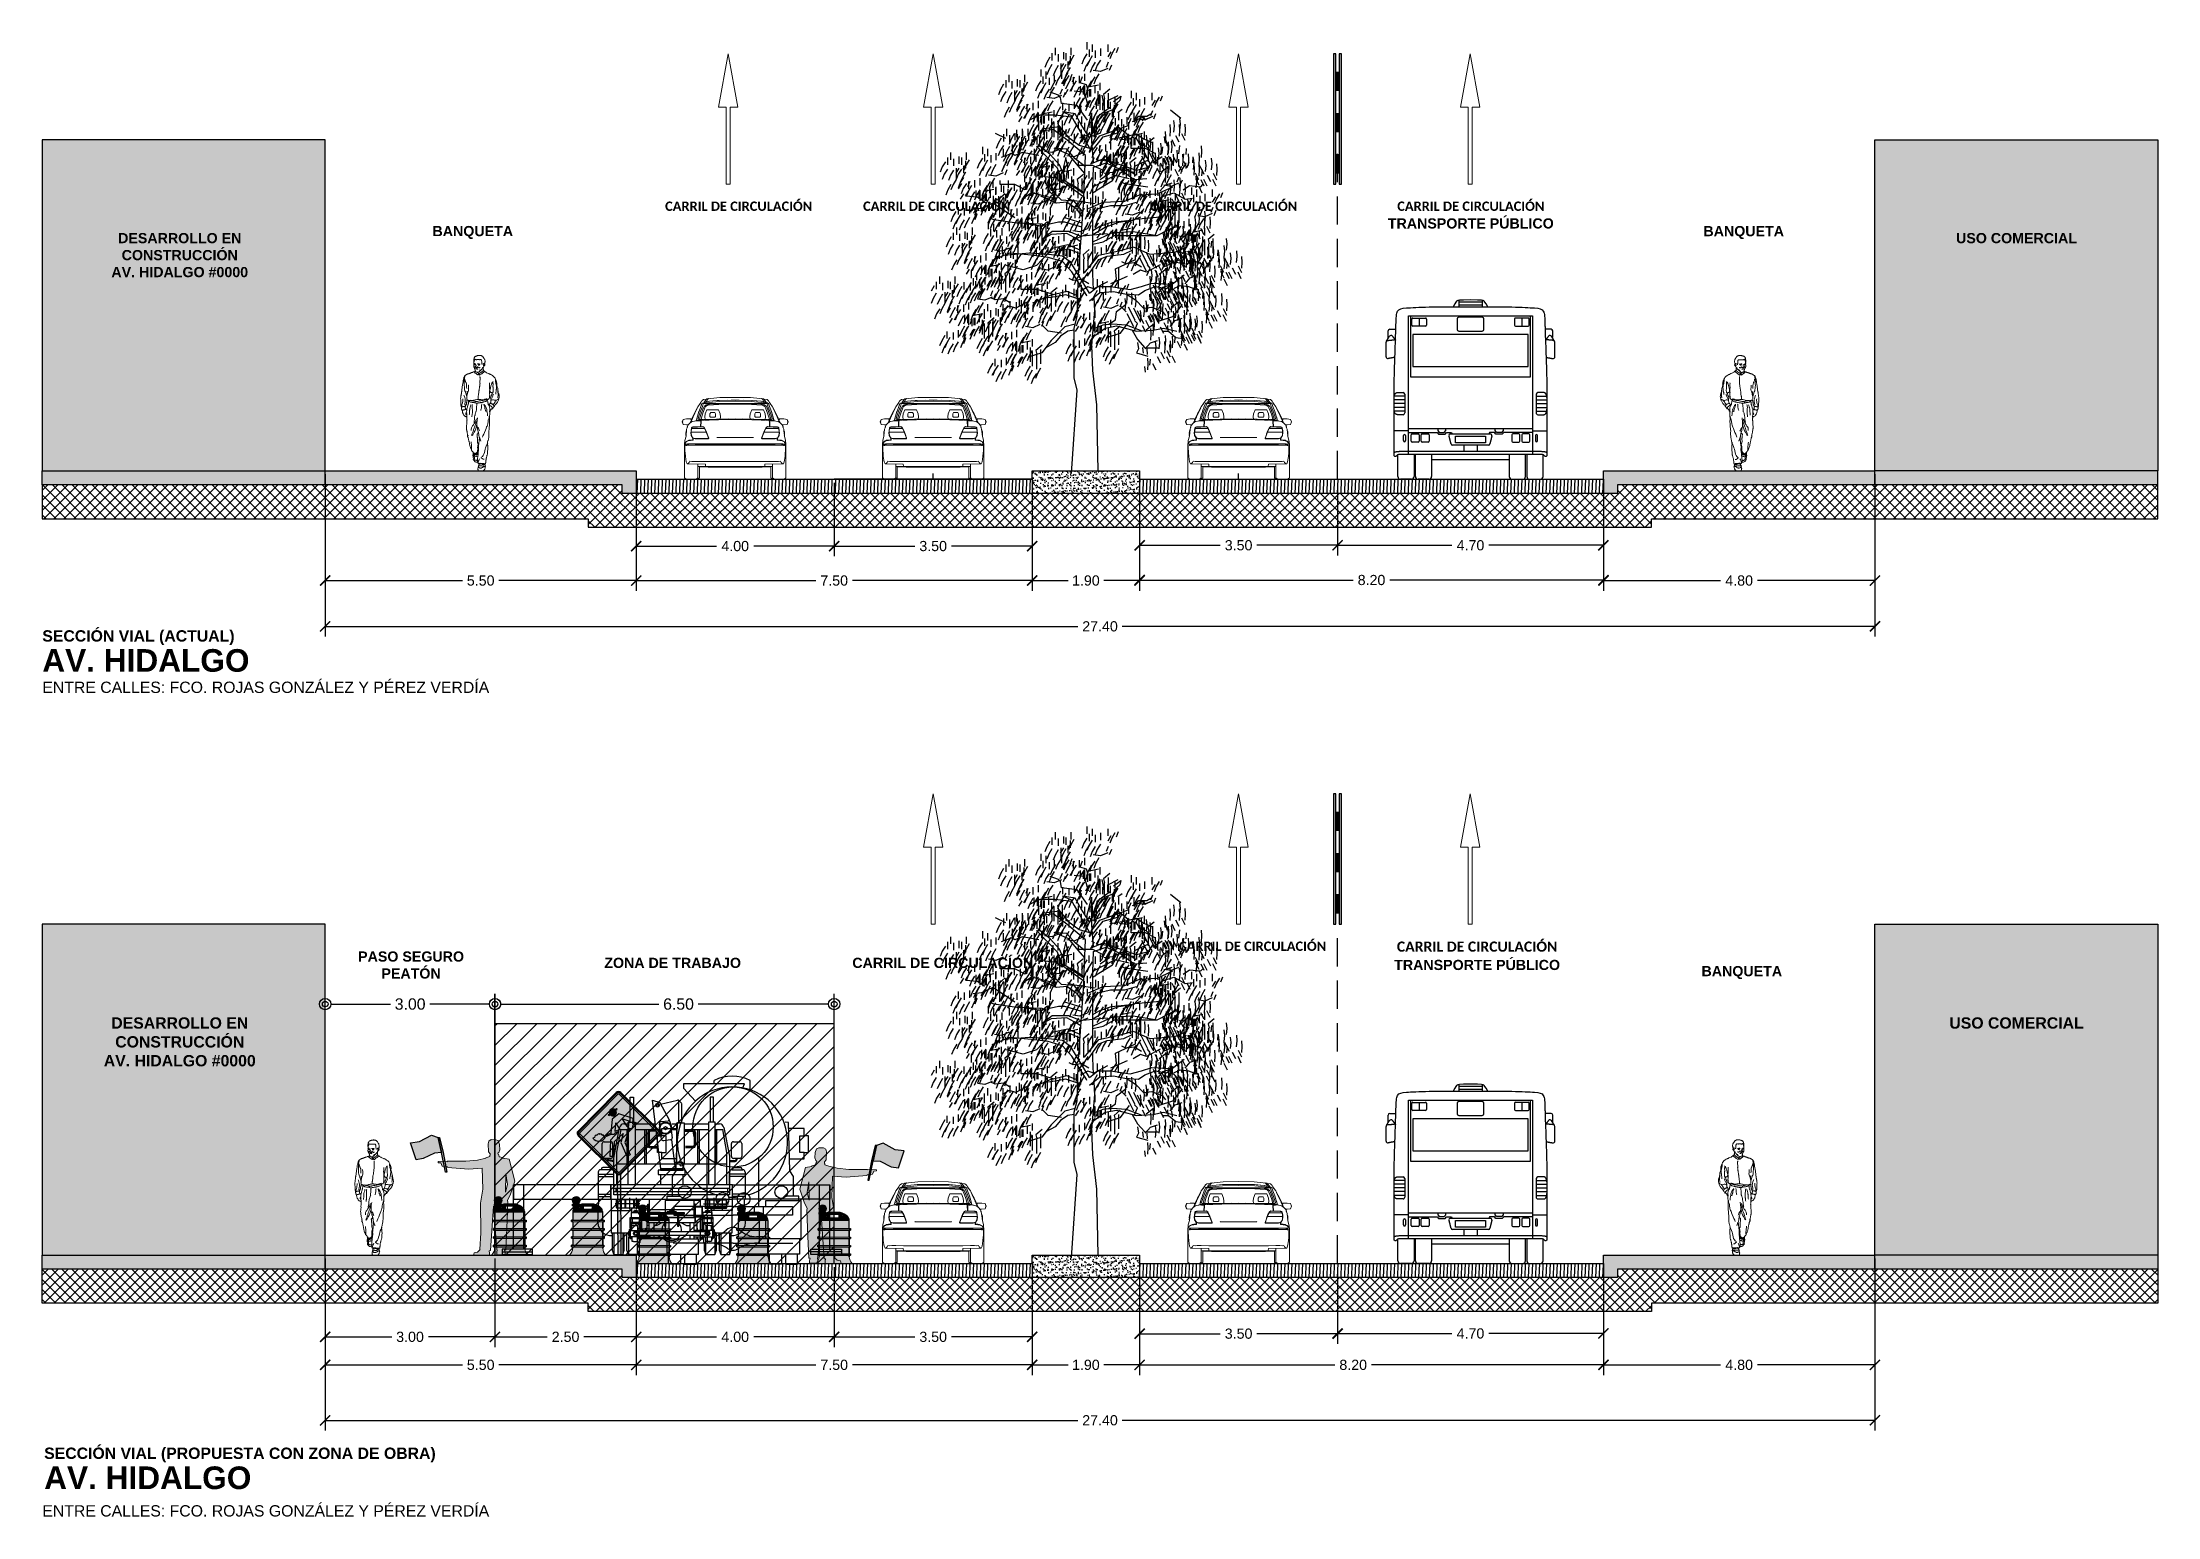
# Model space of a CAD drawing. Header units: metres. Extents: x 668617 to 675126, y 2286318 to 2293677.
# Drawn here: x 672128.9 to 672166.3, y 2287818.17 to 2287844.23 of the extents above; entities that cross this region are included whole.
import ezdxf

# ---------------------------------------------------------------- set-up
doc = ezdxf.new("R2010")
doc.units = ezdxf.units.M
doc.header["$MEASUREMENT"] = 0
doc.linetypes.add('CONTINUA', pattern=[0])
doc.linetypes.add('DASHED', pattern=[0.75, 0.5, -0.25])
doc.layers.add('29-AMBIENTACION', color=252, linetype='Continuous', lineweight=0)
doc.layers.add('30-ESC HUM', color=251, linetype='Continuous', lineweight=0)
for name, color, linetype in [('DMTG_SECCIONES_VIALES', 250, 'Continuous'), ('ESTACIÓN', 7, 'Continuous'), ('MAQUINA-BOMBA', 7, 'Continuous'), ('PERSONA', 7, 'CONTINUA'), ('PERSONAS HATCH', 254, 'Continuous'), ('SPP-00_OBRAS_EN_EL_CAMINO', 7, 'Continuous')]:
    doc.layers.add(name, color=color, linetype=linetype)
doc.layers.add('dp_Fondo del tablero', color=7, linetype='Continuous', lineweight=0, true_color=0xf05123)
doc.layers.add('dp_Pictograma y filete', color=7, linetype='Continuous', lineweight=0, true_color=0x000000)
doc.styles.get("Standard").update_dxf_attribs({"font": 'arial.ttf'})
doc.dimstyles.get("Standard").update_dxf_attribs({"dimtxt": 0.18, "dimasz": 0.18, "dimexe": 0.18, "dimexo": 0.0625, "dimgap": 0.09, "dimtad": 0, "dimtih": 1, "dimtoh": 1, "dimdec": 4, "dimzin": 0, "dimdsep": 46, "dimtxsty": 'Standard', "dimcen": 0.09, "dimadec": 0, "dimazin": 0, "dimtfac": 1, "dimtdec": 4, "dimtofl": 0, "dimtmove": 0, "dimatfit": 3, "dimfxl": 1, "dimtolj": 1, "dimtzin": 0, "dimarcsym": 0})
pattern_1 = [(37.5, (672152.92539, 2287766.26914), (-0.00314967, 0.09634119), [0, -0.076, 0, -0.085, 0, -0.08125]), (7.5, (672152.92539, 2287766.26914), (0.08848884, 0.1411073), [0, -0.041, 0, -0.0685, 0, -0.02625]), (327.5, (672152.86389, 2287766.26914), (0.15570709, 0.00028295), [0, -0.025, 0, -0.09, 0, -0.1175]), (317.5, (672152.86389, 2287766.26914), (0.15030633, 0.04388378), [0, -0.0125, 0, -0.059, 0, -0.0675])]
pattern_2 = [(88, (672152.925386, 2287766.26914), (-0.062461927, 0.00218122), [])]
pattern_3 = [(37.5, (672152.92539, 2287752.40659), (-0.00314967, 0.09634119), [0, -0.076, 0, -0.085, 0, -0.08125]), (7.5, (672152.92539, 2287752.40659), (0.08848884, 0.1411073), [0, -0.041, 0, -0.0685, 0, -0.02625]), (327.5, (672152.86389, 2287752.40659), (0.15570709, 0.00028295), [0, -0.025, 0, -0.09, 0, -0.1175]), (317.5, (672152.86389, 2287752.40659), (0.15030633, 0.04388378), [0, -0.0125, 0, -0.059, 0, -0.0675])]
pattern_4 = [(88, (672152.925386, 2287752.40659), (-0.062461927, 0.00218122), [])]

msp = doc.modelspace()

# ---------------------------------------------------------------- texts
at = {"layer": 'DMTG_SECCIONES_VIALES', "color": 252, "char_height": 0.18, "attachment_point": 1}
for s, insert in [('\\pxa0.66667,sm1.07917;{\\fCalibri|b1|i0|c0|p34;\\H0.91667x;CARRIL DE CIRCULACIÓN}', (672139.91478, 2287841.41754)), ('\\pxa0.66667,sm1.07917;{\\fCalibri|b1|i0|c0|p34;\\H0.91667x;CARRIL DE CIRCULACIÓN}', (672143.41478, 2287841.41754)), ('\\pxa0.66667,sm1.07917;{\\fCalibri|b1|i0|c0|p34;\\H0.91667x;CARRIL DE CIRCULACIÓN}', (672148.48966, 2287841.41754)), ('\\pxa0.66667,sm1.07917,qc;{\\fCalibri|b1|i0|c0|p34;\\H0.91667x;CARRIL DE CIRCULACIÓN\\P\\pa0,s*;\\fArial|b1|i0|c0|p34;\\H1.09091x;TRANSPORTE PÚBLICO}', (672152.34673, 2287841.41754)), ('\\pxqc;{\\fArial|b1|i0|c0|p34;BANQUETA}', (672134.7016, 2287840.98539)), ('\\pxqc;{\\fArial|b1|i0|c0|p34;BANQUETA}', (672157.17179, 2287840.98444)), ('\\pxa0.66667,sm1.07917;{\\fCalibri|b1|i0|c0|p34;\\H0.91667x;CARRIL DE CIRCULACIÓN}', (672149.00135, 2287828.33804)), ('\\pxa0.66667,sm1.07917,qc;{\\fCalibri|b1|i0|c0|p34;CARRIL DE CIRCULACIÓN\\fArial|b1|i0|c0|p34;\\P\\H1x;TRANSPORTE PÚBLICO}', (672152.45827, 2287828.33804)), ('\\pxqc;{\\fArial|b1|i0|c0|p34;BANQUETA}', (672157.13846, 2287827.90493))]:
    msp.add_mtext_dynamic_manual_height_columns(s, width=3.6251352, gutter_width=1, heights=[1.62792], dxfattribs=dict(at, insert=insert))
at = {"layer": 'DMTG_SECCIONES_VIALES', "attachment_point": 3}
for s, width, insert, char_height in [('\\pxqc;{\\fArial|b1|i0|c0|p34;DESARROLLO EN CONSTRUCCIÓN\\PAV. HIDALGO #0000}', 3.7730276, (672133.21998, 2287840.86077), 0.18), ('\\pxqc;{\\fArial|b1|i0|c0|p34;USO COMERCIAL}', 3.6251352, (672165.61998, 2287840.86077), 0.18), ('\\pxql;{\\fArial|b1|i0|c0|p34;SECCIÓN VIAL (ACTUAL)\\P\\H2x;AV. HIDALGO}', 5.6536941, (672134.55724, 2287833.83975), 0.2), ('\\pxql;ENTRE CALLES: FCO. ROJAS GONZÁLEZ Y PÉREZ VERDÍA', 8.542514, (672137.44606, 2287832.93148), 0.2), ('\\pxqc;{\\fArial|b1|i0|c0|p34;DESARROLLO EN CONSTRUCCIÓN\\PAV. HIDALGO #0000}', 3.7730276, (672133.21998, 2287826.99822), 0.2), ('\\pxqc;{\\fArial|b1|i0|c0|p34;USO COMERCIAL}', 3.6251352, (672165.61998, 2287826.99822), 0.2), ('\\pxql;{\\fArial|b1|i0|c0|p34;SECCIÓN VIAL (PROPUESTA CON ZONA DE OBRA)\\P\\H2x;AV. HIDALGO}', 6.9892005, (672135.92576, 2287819.39329), 0.2), ('\\pxql;ENTRE CALLES: FCO. ROJAS GONZÁLEZ Y PÉREZ VERDÍA', 8.542514, (672137.44606, 2287818.37491), 0.2)]:
    msp.add_mtext_dynamic_manual_height_columns(s, width=width, gutter_width=1, heights=[1.62792], dxfattribs=dict(at, insert=insert, char_height=char_height))
at = {"layer": 'DMTG_SECCIONES_VIALES', "color": 30, "char_height": 0.18, "attachment_point": 3}
for s, width, insert in [('\\pxqc;{\\fArial|b1|i0|c0|p34;PASO SEGURO \\PPEATÓN}', 3.6251352, (672137.236, 2287828.16316)), ('{\\fArial|b1|i0|c0|p34;ZONA DE TRABAJO}', 3.2066316, (672141.25613, 2287828.05097)), ('{\\fArial|b1|i0|c0|p34;CARRIL DE CIRCULACÍON}', 3.2066316, (672146.42326, 2287828.05097))]:
    msp.add_mtext_dynamic_manual_height_columns(s, width=width, gutter_width=1, heights=[1.62792], dxfattribs=dict(at, insert=insert))

# ---------------------------------------------------------------- blocks, each defined once
blk = doc.blocks.new('_Origin2')
at = {"color": 0, "linetype": 'ByBlock', "lineweight": -2}
blk.add_line((-0.5, 0), (-1, 0), dxfattribs=at)
for radius in [0.5, 0.25]:
    blk.add_circle((0, 0), radius, dxfattribs=at)
blk = doc.blocks.new('*D419')
at = {"layer": 'Defpoints', "color": 0, "transparency": 16777216}
for p in [(672136.907, 2287827.232), (672136.907, 2287822.8), (672142.904, 2287822.647)]:
    blk.add_point(p, dxfattribs=at)
at = {"layer": 'DMTG_SECCIONES_VIALES', "color": 30, "lineweight": -2, "transparency": 16777216}
for p, q in [((672136.907, 2287822.863), (672136.907, 2287827.412)), ((672137.107, 2287827.232), (672139.802, 2287827.232)), ((672142.704, 2287827.232), (672140.502, 2287827.232)), ((672142.904, 2287822.709), (672142.904, 2287827.412))]:
    blk.add_line(p, q, dxfattribs=at)
at = {"layer": 'DMTG_SECCIONES_VIALES', "color": 30, "lineweight": -2, "transparency": 16777216, "xscale": 0.2, "yscale": 0.2, "zscale": 0.2, "rotation": 180}
blk.add_blockref('_Origin2', (672136.907, 2287827.232), dxfattribs=at)
at = {"layer": 'DMTG_SECCIONES_VIALES', "color": 30, "lineweight": -2, "transparency": 16777216, "xscale": 0.2, "yscale": 0.2, "zscale": 0.2}
blk.add_blockref('_Origin2', (672142.904, 2287827.232), dxfattribs=at)
at = {"layer": 'DMTG_SECCIONES_VIALES', "color": 30, "transparency": 16777216, "insert": (672140.152, 2287827.232), "char_height": 0.2, "attachment_point": 5}
blk.add_mtext('\\A1;6.50', dxfattribs=at)
blk = doc.blocks.new('a4')
at = {"color": 75}
for p, q in [((-0.289, 7.521), (-0.289, 7.392)), ((-0.013, 7.521), (-0.013, 7.392)), ((0.274, 7.62), (0.274, 7.491)), ((0.311, 7.491), (0.311, 7.363)), ((0.366, 7.583), (0.366, 7.454)), ((0.513, 7.509), (0.513, 7.381)), ((0.642, 7.583), (0.642, 7.454)), ((0.77, 7.509), (0.715, 7.418)), ((0.826, 7.528), (0.789, 7.436)), ((-0.543, 7.141), (-0.543, 7.013)), ((-0.436, 7.264), (-0.472, 7.172)), ((-0.381, 7.355), (-0.436, 7.264)), ((-0.399, 7.135), (-0.436, 7.043)), ((-0.344, 7.227), (-0.399, 7.135)), ((-0.344, 7.429), (-0.344, 7.3)), ((-0.289, 7.117), (-0.325, 7.025)), ((-0.234, 7.208), (-0.289, 7.117)), ((-0.234, 7.41), (-0.234, 7.282)), ((-0.142, 7.245), (-0.197, 7.153)), ((-0.19, 7.245), (-0.19, 7.117)), ((-0.19, 7.19), (-0.19, 7.061)), ((-0.153, 7.135), (-0.19, 7.043)), ((-0.098, 7.227), (-0.153, 7.135)), ((-0.142, 7.447), (-0.142, 7.319)), ((-0.098, 7.429), (-0.098, 7.3)), ((-0.024, 7.172), (-0.079, 7.08)), ((-0.013, 7.319), (-0.068, 7.227)), ((-0.061, 7.282), (-0.061, 7.153)), ((-0.013, 7.3), (-0.05, 7.208)), ((-0.024, 7.374), (-0.024, 7.245)), ((0.042, 7.392), (-0.013, 7.3)), ((0.219, 7.326), (0.182, 7.234)), ((0.274, 7.418), (0.219, 7.326)), ((0.256, 7.197), (0.219, 7.105)), ((0.311, 7.289), (0.256, 7.197)), ((0.311, 7.289), (0.274, 7.197)), ((0.366, 7.381), (0.311, 7.289)), ((0.366, 7.179), (0.329, 7.087)), ((0.421, 7.271), (0.366, 7.179)), ((0.513, 7.103), (0.385, 7.122)), ((0.421, 7.473), (0.421, 7.344)), ((0.458, 7.216), (0.421, 7.124)), ((0.513, 7.307), (0.458, 7.216)), ((0.642, 7.158), (0.513, 7.103)), ((0.651, 7.269), (0.615, 7.177)), ((0.697, 7.454), (0.642, 7.363)), ((0.706, 7.214), (0.67, 7.122)), ((0.715, 7.418), (0.679, 7.326)), ((-1.253, 6.785), (-1.29, 6.693)), ((-1.198, 6.877), (-1.253, 6.785)), ((-1.161, 6.748), (-1.217, 6.657)), ((-1.161, 6.95), (-1.161, 6.822)), ((-1.106, 7.042), (-1.106, 6.914)), ((-1.051, 6.932), (-1.051, 6.803)), ((-0.959, 6.767), (-1.014, 6.675)), ((-1.007, 6.767), (-1.007, 6.638)), ((-0.915, 6.748), (-0.97, 6.656)), ((-0.959, 6.969), (-0.959, 6.84)), ((-0.915, 6.95), (-0.915, 6.822)), ((-0.831, 6.84), (-0.886, 6.748)), ((-0.879, 6.803), (-0.879, 6.675)), ((-0.831, 6.822), (-0.867, 6.73)), ((-0.842, 6.895), (-0.842, 6.767)), ((-0.831, 7.042), (-0.831, 6.914)), ((-0.776, 6.914), (-0.831, 6.822)), ((-0.598, 6.847), (-0.635, 6.756)), ((-0.543, 6.939), (-0.598, 6.847)), ((-0.506, 6.811), (-0.562, 6.719)), ((-0.506, 6.811), (-0.543, 6.719)), ((-0.506, 7.013), (-0.506, 6.884)), ((-0.451, 6.902), (-0.506, 6.811)), ((-0.451, 7.104), (-0.451, 6.976)), ((-0.396, 6.792), (-0.451, 6.7)), ((-0.396, 6.994), (-0.396, 6.866)), ((-0.359, 6.737), (-0.396, 6.645)), ((-0.23, 6.683), (-0.377, 6.738)), ((-0.337, 6.859), (-0.373, 6.768)), ((-0.304, 6.829), (-0.359, 6.737)), ((-0.282, 6.951), (-0.337, 6.859)), ((-0.304, 7.031), (-0.304, 6.902)), ((-0.245, 6.951), (-0.282, 6.859)), ((-0.19, 7.043), (-0.245, 6.951)), ((-0.166, 6.79), (-0.203, 6.698)), ((-0.176, 7.104), (-0.176, 6.976)), ((-0.121, 6.976), (-0.176, 6.884)), ((-0.116, 6.988), (-0.153, 6.896)), ((-0.098, 6.97), (-0.153, 6.878)), ((-0.111, 6.735), (-0.148, 6.643)), ((-0.102, 6.939), (-0.139, 6.847)), ((-0.079, 7.08), (-0.116, 6.988)), ((-0.061, 7.08), (-0.116, 6.988)), ((-0.061, 6.786), (-0.116, 6.694)), ((-0.047, 7.031), (-0.102, 6.939)), ((-0.065, 6.881), (-0.102, 6.789)), ((-0.01, 6.973), (-0.065, 6.881)), ((0.008, 7.049), (-0.029, 6.957)), ((0.027, 6.844), (-0.028, 6.752)), ((0.027, 6.844), (-0.01, 6.752)), ((0.049, 7.006), (0.012, 6.915)), ((0.082, 6.936), (0.027, 6.844)), ((0.031, 7.006), (0.031, 6.878)), ((0.082, 6.734), (0.045, 6.642)), ((0.23, 6.738), (0.046, 6.757)), ((0.137, 6.826), (0.082, 6.734)), ((0.137, 7.028), (0.137, 6.899)), ((0.174, 6.771), (0.137, 6.679)), ((0.155, 6.846), (0.155, 6.718)), ((0.156, 6.904), (0.193, 7.014)), ((0.266, 6.867), (0.156, 6.904)), ((0.229, 6.863), (0.174, 6.771)), ((0.21, 6.828), (0.21, 6.699)), ((0.229, 7.065), (0.229, 6.936)), ((0.229, 6.846), (0.229, 6.718)), ((0.229, 6.791), (0.229, 6.663)), ((0.303, 6.481), (0.23, 6.738)), ((0.293, 6.828), (0.256, 6.681)), ((0.303, 6.757), (0.266, 6.867)), ((0.302, 6.844), (0.266, 6.752)), ((0.284, 6.773), (0.284, 6.644)), ((0.477, 6.865), (0.293, 6.828)), ((0.357, 6.936), (0.302, 6.844)), ((0.357, 6.918), (0.321, 6.826)), ((0.321, 6.791), (0.321, 6.663)), ((0.339, 6.791), (0.339, 6.663)), ((0.413, 7.009), (0.357, 6.918)), ((0.431, 6.973), (0.394, 6.881)), ((0.412, 6.846), (0.412, 6.718)), ((0.486, 7.065), (0.431, 6.973)), ((0.468, 6.754), (0.468, 6.497)), ((0.504, 6.901), (0.504, 6.773)), ((0.679, 6.791), (0.569, 6.699)), ((1.055, 6.761), (1.055, 6.632)), ((-1.217, 6.657), (-1.253, 6.565)), ((-1.154, 6.381), (-1.191, 6.289)), ((-1.099, 6.473), (-1.154, 6.381)), ((-1.106, 6.638), (-1.143, 6.546)), ((-1.051, 6.73), (-1.106, 6.638)), ((-1.062, 6.473), (-1.099, 6.381)), ((-1.007, 6.565), (-1.062, 6.473)), ((-1.007, 6.711), (-1.007, 6.583)), ((-0.97, 6.656), (-1.007, 6.565)), ((-0.934, 6.51), (-0.97, 6.418)), ((-0.915, 6.491), (-0.97, 6.399)), ((-0.897, 6.601), (-0.934, 6.51)), ((-0.879, 6.601), (-0.934, 6.51)), ((-0.883, 6.402), (-0.919, 6.311)), ((-0.842, 6.693), (-0.897, 6.601)), ((-0.828, 6.494), (-0.883, 6.402)), ((-0.791, 6.366), (-0.846, 6.274)), ((-0.791, 6.366), (-0.828, 6.274)), ((-0.768, 6.528), (-0.805, 6.436)), ((-0.736, 6.458), (-0.791, 6.366)), ((-0.787, 6.528), (-0.787, 6.399)), ((-0.681, 6.549), (-0.681, 6.421)), ((-0.662, 6.368), (-0.662, 6.239)), ((-0.589, 6.384), (-0.644, 6.292)), ((-0.562, 6.719), (-0.598, 6.627)), ((-0.589, 6.586), (-0.589, 6.458)), ((-0.589, 6.368), (-0.589, 6.239)), ((-0.515, 6.366), (-0.552, 6.274)), ((-0.341, 6.386), (-0.525, 6.349)), ((-0.46, 6.458), (-0.515, 6.366)), ((-0.46, 6.439), (-0.497, 6.347)), ((-0.451, 6.7), (-0.488, 6.609)), ((-0.405, 6.531), (-0.46, 6.439)), ((-0.304, 6.625), (-0.433, 6.643)), ((-0.387, 6.494), (-0.423, 6.402)), ((-0.405, 6.368), (-0.405, 6.239)), ((-0.331, 6.586), (-0.387, 6.494)), ((-0.313, 6.423), (-0.313, 6.294)), ((-0.175, 6.68), (-0.304, 6.625)), ((-0.247, 6.387), (-0.284, 6.295)), ((-0.192, 6.478), (-0.247, 6.387)), ((-0.193, 6.647), (-0.23, 6.683)), ((-0.175, 6.536), (-0.193, 6.647)), ((0.101, 6.5), (-0.175, 6.536)), ((-0.156, 6.552), (-0.156, 6.423)), ((-0.1, 6.442), (-0.156, 6.35)), ((-0.045, 6.533), (-0.045, 6.405)), ((0.047, 6.368), (-0.009, 6.276)), ((0.047, 6.57), (0.047, 6.442)), ((0.1, 6.553), (0.063, 6.461)), ((0.155, 6.644), (0.1, 6.553)), ((0.285, 6.243), (0.101, 6.5)), ((0.155, 6.534), (0.118, 6.442)), ((0.175, 6.442), (0.12, 6.35)), ((0.174, 6.553), (0.137, 6.461)), ((0.174, 6.497), (0.137, 6.406)), ((0.175, 6.423), (0.138, 6.332)), ((0.21, 6.626), (0.155, 6.534)), ((0.229, 6.644), (0.174, 6.553)), ((0.284, 6.497), (0.247, 6.406)), ((0.304, 6.57), (0.249, 6.478)), ((0.321, 6.589), (0.265, 6.497)), ((0.269, 6.015), (0.358, 6.371)), ((0.339, 6.589), (0.284, 6.497)), ((0.345, 6.405), (0.309, 6.313)), ((0.357, 6.553), (0.321, 6.461)), ((0.4, 6.497), (0.345, 6.405)), ((0.412, 6.644), (0.357, 6.553)), ((0.358, 5.875), (0.358, 6.371)), ((0.437, 6.368), (0.382, 6.276)), ((0.449, 6.608), (0.412, 6.516)), ((0.468, 6.424), (0.412, 6.332)), ((0.437, 6.57), (0.437, 6.442)), ((0.504, 6.699), (0.449, 6.608)), ((0.469, 6.316), (0.689, 6.481)), ((0.597, 6.371), (0.469, 6.224)), ((0.492, 6.662), (0.492, 6.533)), ((0.504, 6.681), (0.504, 6.424)), ((0.579, 6.5), (0.542, 6.683)), ((0.547, 6.552), (0.547, 6.423)), ((0.569, 6.699), (0.587, 6.626)), ((0.578, 6.626), (0.578, 6.369)), ((0.639, 6.387), (0.584, 6.295)), ((0.591, 6.386), (0.591, 6.258)), ((0.651, 6.387), (0.596, 6.295)), ((0.726, 6.426), (0.597, 6.371)), ((0.683, 6.368), (0.628, 6.276)), ((0.821, 6.676), (0.637, 6.584)), ((0.639, 6.589), (0.639, 6.46)), ((0.651, 6.718), (0.651, 6.461)), ((0.683, 6.57), (0.683, 6.442)), ((0.768, 6.46), (0.713, 6.368)), ((0.72, 6.423), (0.72, 6.295)), ((0.799, 6.536), (0.726, 6.426)), ((0.768, 6.442), (0.731, 6.35)), ((0.739, 6.408), (0.739, 6.28)), ((0.744, 6.573), (0.873, 6.665)), ((0.757, 6.515), (0.757, 6.386)), ((0.768, 6.662), (0.768, 6.533)), ((0.823, 6.533), (0.768, 6.442)), ((0.854, 6.591), (0.799, 6.536)), ((0.821, 6.382), (0.895, 6.437)), ((0.831, 6.371), (0.831, 6.243)), ((0.873, 6.665), (0.854, 6.591)), ((1, 6.467), (0.964, 6.375)), ((1.055, 6.559), (1, 6.467)), ((1.092, 6.43), (1.037, 6.339)), ((1.092, 6.43), (1.055, 6.339)), ((1.092, 6.632), (1.092, 6.504)), ((1.147, 6.522), (1.092, 6.43)), ((1.106, 6.371), (1.106, 6.243)), ((1.147, 6.724), (1.147, 6.596)), ((1.202, 6.412), (1.147, 6.32)), ((1.202, 6.614), (1.202, 6.486)), ((1.294, 6.449), (1.239, 6.357)), ((1.294, 6.651), (1.294, 6.522)), ((1.432, 6.41), (1.396, 6.318)), ((1.423, 6.724), (1.423, 6.596)), ((1.478, 6.596), (1.423, 6.504)), ((1.496, 6.559), (1.46, 6.467)), ((1.551, 6.651), (1.496, 6.559)), ((1.607, 6.669), (1.57, 6.577)), ((1.936, 6.273), (1.753, 6.419)), ((-1.157, 5.917), (-1.341, 6.009)), ((-1.203, 5.998), (-1.203, 5.869)), ((-1.148, 6.09), (-1.148, 5.961)), ((-1.01, 6), (-1.065, 5.908)), ((-1.001, 6.016), (-1.001, 5.888)), ((-0.973, 6.073), (-0.973, 5.945)), ((-0.957, 5.998), (-0.957, 5.869)), ((-0.879, 6.308), (-0.934, 6.216)), ((-0.872, 6.09), (-0.872, 5.961)), ((-0.863, 6.055), (-0.863, 5.926)), ((-0.736, 6.256), (-0.772, 6.164)), ((-0.771, 6.092), (-0.771, 5.963)), ((-0.756, 6.014), (-0.756, 5.886)), ((-0.717, 6.074), (-0.754, 5.982)), ((-0.56, 6.334), (-0.744, 6.243)), ((-0.681, 6.347), (-0.736, 6.256)), ((-0.662, 6.166), (-0.717, 6.074)), ((-0.662, 6.056), (-0.699, 5.964)), ((-0.644, 6.292), (-0.681, 6.2)), ((-0.644, 6.074), (-0.681, 5.982)), ((-0.644, 6.019), (-0.681, 5.927)), ((-0.607, 6.147), (-0.662, 6.056)), ((-0.589, 6.166), (-0.644, 6.074)), ((-0.585, 5.987), (-0.64, 5.895)), ((-0.607, 6.349), (-0.607, 6.221)), ((-0.589, 6.313), (-0.589, 6.184)), ((-0.585, 6.189), (-0.585, 6.06)), ((-0.534, 6.019), (-0.57, 5.927)), ((-0.514, 6.092), (-0.569, 6)), ((-0.525, 6.349), (-0.561, 6.203)), ((-0.285, 6.334), (-0.56, 6.334)), ((-0.56, 6.041), (-0.487, 6.096)), ((-0.497, 6.111), (-0.552, 6.019)), ((-0.548, 6.06), (-0.548, 5.932)), ((-0.534, 6.294), (-0.534, 6.166)), ((-0.479, 6.111), (-0.534, 6.019)), ((-0.497, 6.313), (-0.497, 6.184)), ((-0.46, 6.074), (-0.497, 5.982)), ((-0.493, 6.152), (-0.493, 6.023)), ((-0.48, 6.014), (-0.48, 5.886)), ((-0.479, 6.313), (-0.479, 6.184)), ((-0.405, 6.166), (-0.46, 6.074)), ((-0.438, 6.042), (-0.438, 5.913)), ((-0.368, 6.129), (-0.405, 6.037)), ((-0.313, 6.221), (-0.368, 6.129)), ((-0.35, 6.276), (-0.35, 6.019)), ((-0.346, 6.078), (-0.346, 5.95)), ((-0.313, 6.203), (-0.313, 5.946)), ((0.009, 6.298), (-0.285, 6.334)), ((-0.139, 6.313), (-0.249, 6.221)), ((-0.249, 6.221), (-0.231, 6.147)), ((-0.211, 6.258), (-0.247, 6.166)), ((-0.24, 6.147), (-0.24, 5.89)), ((-0.217, 6.152), (-0.217, 6.023)), ((-0.162, 6.023), (-0.217, 5.932)), ((-0.156, 6.35), (-0.211, 6.258)), ((-0.193, 6.113), (-0.193, 5.985)), ((-0.156, 6.35), (-0.192, 6.258)), ((-0.144, 5.987), (-0.181, 5.895)), ((-0.166, 6.239), (-0.166, 5.982)), ((-0.156, 5.985), (-0.156, 5.856)), ((-0.089, 6.078), (-0.144, 5.987)), ((-0.1, 6.24), (-0.137, 6.148)), ((-0.101, 6.077), (-0.101, 5.948)), ((-0.045, 6.332), (-0.1, 6.24)), ((-0.034, 6.097), (-0.07, 6.005)), ((-0.009, 6.276), (-0.045, 6.185)), ((0.029, 6.052), (-0.008, 5.96)), ((0.084, 6.144), (0.029, 6.052)), ((0.046, 6.003), (0.046, 5.875)), ((0.121, 6.015), (0.065, 5.924)), ((0.12, 6.35), (0.083, 6.258)), ((0.121, 6.217), (0.121, 6.089)), ((0.325, 5.996), (0.141, 5.923)), ((0.175, 6.077), (0.175, 5.948)), ((0.176, 6.309), (0.176, 6.181)), ((0.231, 5.997), (0.176, 5.905)), ((0.231, 6.199), (0.231, 6.07)), ((0.303, 6.003), (0.248, 5.911)), ((0.323, 6.034), (0.268, 5.942)), ((0.275, 6.034), (0.275, 5.905)), ((0.367, 6.015), (0.311, 5.923)), ((0.359, 6.022), (0.322, 5.93)), ((0.323, 6.236), (0.323, 6.107)), ((0.38, 5.96), (0.325, 5.996)), ((0.382, 6.276), (0.345, 6.185)), ((0.358, 6.022), (0.469, 6.316)), ((0.469, 6.224), (0.358, 5.993)), ((0.367, 6.217), (0.367, 6.089)), ((0.412, 6.332), (0.376, 6.24)), ((0.509, 6.015), (0.38, 5.96)), ((0.451, 6.107), (0.396, 6.015)), ((0.403, 6.07), (0.403, 5.942)), ((0.444, 6.001), (0.408, 5.909)), ((0.449, 6.259), (0.412, 6.167)), ((0.451, 6.089), (0.415, 5.997)), ((0.44, 6.162), (0.44, 6.034)), ((0.5, 6.093), (0.444, 6.001)), ((0.504, 6.351), (0.449, 6.259)), ((0.451, 6.309), (0.451, 6.181)), ((0.506, 6.181), (0.451, 6.089)), ((0.492, 6.258), (0.456, 6.166)), ((0.523, 6.204), (0.486, 6.112)), ((0.547, 6.35), (0.492, 6.258)), ((0.536, 6.093), (0.5, 6.001)), ((0.578, 6.295), (0.523, 6.204)), ((0.591, 6.185), (0.536, 6.093)), ((0.596, 6.295), (0.559, 6.204)), ((0.591, 6.331), (0.591, 6.203)), ((0.628, 6.276), (0.591, 6.185)), ((0.665, 6.129), (0.628, 6.038)), ((0.683, 6.111), (0.628, 6.019)), ((0.684, 6.114), (0.647, 6.023)), ((0.702, 6.221), (0.665, 6.129)), ((0.72, 6.221), (0.665, 6.129)), ((0.716, 6.022), (0.679, 5.931)), ((0.739, 6.206), (0.684, 6.114)), ((0.72, 5.986), (0.684, 5.894)), ((0.757, 6.313), (0.702, 6.221)), ((0.771, 6.114), (0.716, 6.022)), ((0.776, 6.078), (0.72, 5.986)), ((0.776, 6.078), (0.739, 5.986)), ((0.808, 5.986), (0.753, 5.894)), ((0.808, 5.986), (0.771, 5.894)), ((0.776, 6.28), (0.776, 6.151)), ((0.831, 6.169), (0.776, 6.078)), ((0.83, 6.148), (0.793, 6.056)), ((0.863, 6.077), (0.808, 5.986)), ((1.005, 5.978), (0.821, 6.125)), ((0.886, 6.059), (0.831, 5.967)), ((0.886, 6.261), (0.886, 6.133)), ((0.922, 6.004), (0.886, 5.912)), ((0.918, 6.169), (0.918, 6.041)), ((0.978, 6.096), (0.922, 6.004)), ((0.928, 5.949), (1.148, 6.004)), ((0.936, 5.988), (0.936, 5.859)), ((1.01, 6.004), (0.955, 5.912)), ((0.978, 6.298), (0.978, 6.169)), ((1.037, 6.339), (1, 6.247)), ((1.001, 6.151), (1.056, 6.279)), ((1.01, 6.206), (1.01, 6.077)), ((1.01, 5.988), (1.01, 5.859)), ((1.083, 5.986), (1.047, 5.894)), ((1.256, 6.291), (1.073, 6.217)), ((1.258, 6.006), (1.074, 5.969)), ((1.116, 6.057), (1.079, 5.965)), ((1.138, 6.077), (1.083, 5.986)), ((1.138, 6.059), (1.102, 5.967)), ((1.161, 6.243), (1.106, 6.151)), ((1.147, 6.32), (1.111, 6.229)), ((1.112, 6.206), (1.185, 6.316)), ((1.171, 6.002), (1.134, 5.91)), ((1.194, 6.151), (1.138, 6.059)), ((1.18, 6.206), (1.143, 6.114)), ((1.148, 6.004), (1.277, 5.912)), ((1.295, 6.245), (1.166, 6.263)), ((1.212, 6.114), (1.175, 6.022)), ((1.235, 6.298), (1.18, 6.206)), ((1.185, 6.316), (1.332, 6.316)), ((1.193, 5.988), (1.193, 5.859)), ((1.239, 6.357), (1.202, 6.265)), ((1.267, 6.206), (1.212, 6.114)), ((1.246, 5.894), (1.238, 5.993)), ((1.29, 6.316), (1.253, 6.224)), ((1.312, 6.254), (1.256, 6.291)), ((1.285, 6.043), (1.285, 5.914)), ((1.423, 6.3), (1.295, 6.245)), ((1.44, 6.309), (1.312, 6.254)), ((1.332, 6.316), (1.406, 6.353)), ((1.487, 6.355), (1.451, 6.263)), ((1.672, 5.944), (1.664, 6.042)), ((1.754, 6.067), (1.746, 6.165)), ((1.746, 5.96), (1.754, 6.067)), ((1.82, 6.141), (1.812, 6.239)), ((1.812, 6.034), (1.82, 6.141)), ((1.918, 6.067), (1.91, 6.165)), ((1.91, 5.96), (1.918, 6.067)), ((1.918, 6.067), (1.927, 6.174)), ((1.927, 6.174), (1.919, 6.272)), ((2.009, 5.886), (1.951, 6.001)), ((2.017, 6.075), (2.009, 6.174)), ((2.009, 5.968), (2.017, 6.075)), ((-2.137, 5.673), (-2.137, 5.545)), ((-1.862, 5.673), (-1.862, 5.545)), ((-1.574, 5.772), (-1.574, 5.644)), ((-1.537, 5.644), (-1.537, 5.515)), ((-1.482, 5.736), (-1.482, 5.607)), ((-1.427, 5.625), (-1.427, 5.497)), ((-1.335, 5.662), (-1.335, 5.534)), ((-1.295, 5.833), (-1.332, 5.741)), ((-1.24, 5.924), (-1.295, 5.833)), ((-1.258, 5.704), (-1.295, 5.612)), ((-1.203, 5.796), (-1.258, 5.704)), ((-1.056, 5.655), (-1.24, 5.582)), ((-1.207, 5.736), (-1.207, 5.607)), ((-1.148, 5.686), (-1.185, 5.594)), ((-1.093, 5.777), (-1.148, 5.686)), ((-1.078, 5.662), (-1.133, 5.57)), ((-1.049, 5.612), (-1.104, 5.52)), ((-1.065, 5.908), (-1.102, 5.816)), ((-1.093, 5.979), (-1.093, 5.851)), ((-1.028, 5.78), (-1.065, 5.688)), ((-1.023, 5.681), (-1.06, 5.589)), ((-1.001, 5.814), (-1.056, 5.722)), ((-1.001, 5.618), (-1.056, 5.655)), ((-1.049, 5.814), (-1.049, 5.686)), ((-1.049, 5.759), (-1.049, 5.63)), ((-1.012, 5.704), (-1.049, 5.612)), ((-0.973, 5.871), (-1.028, 5.78)), ((-0.957, 5.796), (-1.012, 5.704)), ((-0.973, 5.871), (-1.01, 5.78)), ((-0.873, 5.673), (-1.001, 5.618)), ((-0.939, 5.649), (-0.975, 5.557)), ((-0.92, 5.649), (-0.975, 5.557)), ((-0.918, 5.963), (-0.973, 5.871)), ((-0.918, 5.761), (-0.955, 5.669)), ((-0.903, 5.757), (-0.939, 5.666)), ((-0.883, 5.741), (-0.939, 5.649)), ((-0.872, 5.888), (-0.927, 5.796)), ((-0.92, 5.851), (-0.92, 5.722)), ((-0.863, 5.853), (-0.918, 5.761)), ((-0.872, 5.869), (-0.909, 5.777)), ((-0.848, 5.849), (-0.903, 5.757)), ((-0.866, 5.629), (-0.903, 5.537)), ((-0.883, 5.943), (-0.883, 5.814)), ((-0.579, 5.618), (-0.873, 5.673)), ((-0.817, 5.961), (-0.872, 5.869)), ((-0.811, 5.721), (-0.866, 5.629)), ((-0.826, 5.798), (-0.863, 5.706)), ((-0.771, 5.89), (-0.826, 5.798)), ((-0.811, 5.923), (-0.811, 5.794)), ((-0.756, 5.611), (-0.792, 5.519)), ((-0.701, 5.702), (-0.756, 5.611)), ((-0.697, 5.871), (-0.734, 5.78)), ((-0.701, 5.904), (-0.701, 5.776)), ((-0.642, 5.963), (-0.697, 5.871)), ((-0.642, 5.945), (-0.679, 5.853)), ((-0.64, 5.895), (-0.677, 5.803)), ((-0.609, 5.739), (-0.664, 5.647)), ((-0.657, 5.739), (-0.657, 5.61)), ((-0.657, 5.684), (-0.657, 5.555)), ((-0.62, 5.629), (-0.657, 5.537)), ((-0.603, 5.766), (-0.64, 5.675)), ((-0.63, 5.634), (-0.63, 5.505)), ((-0.565, 5.721), (-0.62, 5.629)), ((-0.609, 5.941), (-0.609, 5.813)), ((-0.548, 5.858), (-0.603, 5.766)), ((-0.548, 5.858), (-0.585, 5.766)), ((-0.565, 5.923), (-0.565, 5.794)), ((-0.493, 5.95), (-0.548, 5.858)), ((-0.491, 5.666), (-0.546, 5.574)), ((-0.48, 5.813), (-0.535, 5.721)), ((-0.493, 5.748), (-0.53, 5.656)), ((-0.528, 5.776), (-0.528, 5.647)), ((-0.48, 5.794), (-0.517, 5.702)), ((-0.438, 5.84), (-0.493, 5.748)), ((-0.491, 5.867), (-0.491, 5.739)), ((-0.425, 5.886), (-0.48, 5.794)), ((-0.346, 5.672), (-0.474, 5.691)), ((-0.405, 5.854), (-0.442, 5.762)), ((-0.401, 5.785), (-0.438, 5.693)), ((-0.373, 5.634), (-0.428, 5.542)), ((-0.35, 5.946), (-0.405, 5.854)), ((-0.368, 5.78), (-0.405, 5.688)), ((-0.346, 5.876), (-0.401, 5.785)), ((-0.313, 5.872), (-0.368, 5.78)), ((-0.217, 5.727), (-0.346, 5.672)), ((-0.295, 5.725), (-0.332, 5.633)), ((-0.083, 5.729), (-0.303, 5.747)), ((-0.046, 5.637), (-0.303, 5.747)), ((-0.24, 5.817), (-0.295, 5.725)), ((-0.248, 5.82), (-0.284, 5.728)), ((-0.221, 5.817), (-0.258, 5.725)), ((-0.193, 5.911), (-0.248, 5.82)), ((-0.211, 5.691), (-0.248, 5.599)), ((-0.208, 5.838), (-0.245, 5.746)), ((-0.166, 5.909), (-0.221, 5.817)), ((-0.156, 5.783), (-0.211, 5.691)), ((-0.156, 5.783), (-0.193, 5.691)), ((-0.153, 5.783), (-0.19, 5.691)), ((-0.101, 5.875), (-0.156, 5.783)), ((-0.101, 5.673), (-0.137, 5.581)), ((-0.046, 5.765), (-0.101, 5.673)), ((0.064, 5.563), (-0.083, 5.729)), ((0.047, 5.597), (-0.082, 5.616)), ((-0.046, 5.967), (-0.046, 5.838)), ((-0.009, 5.71), (-0.046, 5.618)), ((0.119, 5.435), (-0.046, 5.637)), ((0.046, 5.801), (-0.009, 5.71)), ((0.065, 5.924), (0.029, 5.832)), ((0.175, 5.652), (0.047, 5.597)), ((0.128, 5.648), (0.091, 5.556)), ((0.183, 5.74), (0.128, 5.648)), ((0.176, 5.905), (0.139, 5.813)), ((0.184, 5.762), (0.148, 5.671)), ((0.23, 5.948), (0.175, 5.856)), ((0.22, 5.74), (0.183, 5.648)), ((0.239, 5.707), (0.203, 5.616)), ((0.248, 5.911), (0.212, 5.82)), ((0.275, 5.832), (0.22, 5.74)), ((0.258, 5.766), (0.261, 5.854)), ((0.275, 5.978), (0.275, 5.85)), ((0.311, 5.923), (0.275, 5.832)), ((0.348, 5.777), (0.311, 5.685)), ((0.367, 5.758), (0.311, 5.666)), ((0.385, 5.868), (0.348, 5.777)), ((0.403, 5.868), (0.348, 5.777)), ((0.399, 5.669), (0.363, 5.578)), ((0.44, 5.96), (0.385, 5.868)), ((0.454, 5.761), (0.399, 5.669)), ((0.491, 5.633), (0.436, 5.541)), ((0.448, 5.538), (0.485, 5.612)), ((0.491, 5.633), (0.454, 5.541)), ((0.514, 5.795), (0.477, 5.703)), ((0.546, 5.725), (0.491, 5.633)), ((0.495, 5.795), (0.495, 5.666)), ((0.589, 5.62), (0.534, 5.528)), ((0.601, 5.614), (0.546, 5.523)), ((0.601, 5.816), (0.601, 5.688)), ((0.62, 5.635), (0.62, 5.506)), ((0.626, 5.693), (0.626, 5.565)), ((0.693, 5.651), (0.638, 5.559)), ((0.72, 5.927), (0.665, 5.836)), ((0.675, 5.616), (0.675, 5.488)), ((0.693, 5.853), (0.693, 5.725)), ((0.693, 5.635), (0.693, 5.506)), ((0.757, 5.616), (0.721, 5.47)), ((0.726, 5.912), (0.928, 5.949)), ((0.767, 5.633), (0.73, 5.541)), ((0.736, 5.675), (0.736, 5.546)), ((0.941, 5.653), (0.757, 5.616)), ((0.822, 5.725), (0.767, 5.633)), ((0.822, 5.706), (0.785, 5.614)), ((0.831, 5.967), (0.794, 5.876)), ((0.877, 5.798), (0.822, 5.706)), ((0.863, 5.875), (0.826, 5.784)), ((0.828, 5.712), (0.828, 5.583)), ((0.881, 5.694), (0.844, 5.602)), ((0.978, 5.892), (0.849, 5.91)), ((0.895, 5.761), (0.859, 5.669)), ((0.918, 5.967), (0.863, 5.875)), ((0.877, 5.635), (0.877, 5.506)), ((0.936, 5.786), (0.881, 5.694)), ((0.95, 5.853), (0.895, 5.761)), ((0.936, 5.676), (0.9, 5.584)), ((0.955, 5.912), (0.918, 5.82)), ((0.955, 5.694), (0.918, 5.602)), ((0.955, 5.639), (0.918, 5.547)), ((0.991, 5.767), (0.936, 5.676)), ((1.01, 5.786), (0.955, 5.694)), ((0.969, 5.69), (0.969, 5.561)), ((1.107, 5.947), (0.978, 5.892)), ((0.991, 5.969), (0.991, 5.841)), ((1.01, 5.933), (1.01, 5.804)), ((1.065, 5.639), (1.028, 5.547)), ((1.085, 5.712), (1.03, 5.62)), ((1.074, 5.969), (1.037, 5.822)), ((1.102, 5.731), (1.046, 5.639)), ((1.054, 5.74), (1.054, 5.813)), ((1.312, 5.74), (1.054, 5.74)), ((1.065, 5.914), (1.065, 5.786)), ((1.12, 5.731), (1.065, 5.639)), ((1.102, 5.933), (1.102, 5.804)), ((1.138, 5.694), (1.102, 5.602)), ((1.12, 5.933), (1.12, 5.804)), ((1.13, 5.949), (1.203, 5.82)), ((1.193, 5.786), (1.138, 5.694)), ((1.23, 5.749), (1.193, 5.657)), ((1.203, 5.82), (1.314, 5.784)), ((1.213, 5.673), (1.222, 5.779)), ((1.222, 5.779), (1.214, 5.878)), ((1.285, 5.841), (1.23, 5.749)), ((1.238, 5.788), (1.246, 5.894)), ((1.249, 5.896), (1.249, 5.639)), ((1.386, 5.492), (1.271, 5.722)), ((1.277, 5.912), (1.424, 5.857)), ((1.369, 5.545), (1.277, 5.655)), ((1.285, 5.822), (1.285, 5.565)), ((1.495, 5.648), (1.312, 5.74)), ((1.314, 5.784), (1.387, 5.71)), ((1.328, 5.771), (1.337, 5.878)), ((1.337, 5.878), (1.329, 5.977)), ((1.46, 5.933), (1.35, 5.841)), ((1.35, 5.841), (1.368, 5.767)), ((1.359, 5.767), (1.359, 5.51)), ((1.476, 5.476), (1.361, 5.706)), ((1.402, 5.829), (1.394, 5.927)), ((1.394, 5.722), (1.402, 5.829)), ((1.542, 5.426), (1.427, 5.656)), ((1.432, 5.859), (1.432, 5.602)), ((1.493, 5.566), (1.485, 5.665)), ((1.55, 5.656), (1.542, 5.755)), ((1.542, 5.55), (1.55, 5.656)), ((1.591, 5.738), (1.583, 5.837)), ((1.583, 5.632), (1.591, 5.738)), ((1.6, 5.64), (1.608, 5.747)), ((1.606, 5.664), (1.614, 5.771)), ((1.655, 5.853), (1.647, 5.952)), ((1.664, 5.837), (1.672, 5.944)), ((1.69, 5.788), (1.682, 5.886)), ((1.715, 5.738), (1.706, 5.837)), ((1.706, 5.632), (1.715, 5.738)), ((1.723, 5.763), (1.715, 5.862)), ((1.715, 5.656), (1.723, 5.763)), ((1.772, 5.5), (1.715, 5.615)), ((1.78, 5.771), (1.772, 5.87)), ((1.772, 5.665), (1.78, 5.771)), ((1.836, 5.779), (1.779, 5.894)), ((1.812, 5.543), (1.804, 5.642)), ((1.902, 5.853), (1.844, 5.968)), ((1.878, 5.617), (1.87, 5.716)), ((1.87, 5.51), (1.878, 5.617)), ((1.9, 5.648), (1.918, 5.795)), ((1.976, 5.543), (1.968, 5.642)), ((1.976, 5.543), (1.985, 5.65)), ((2.029, 5.634), (2.037, 5.741)), ((2.075, 5.551), (2.067, 5.65)), ((2.267, 5.569), (2.259, 5.667)), ((2.308, 5.692), (2.3, 5.79)), ((2.3, 5.585), (2.308, 5.692)), ((-2.284, 5.416), (-2.321, 5.324)), ((-2.229, 5.508), (-2.284, 5.416)), ((-2.247, 5.288), (-2.284, 5.196)), ((-2.192, 5.38), (-2.247, 5.288)), ((-2.192, 5.582), (-2.192, 5.453)), ((-2.137, 5.269), (-2.174, 5.178)), ((-2.082, 5.361), (-2.137, 5.269)), ((-2.082, 5.563), (-2.082, 5.435)), ((-1.99, 5.398), (-2.045, 5.306)), ((-2.038, 5.398), (-2.038, 5.269)), ((-2.038, 5.343), (-2.038, 5.214)), ((-2.001, 5.288), (-2.038, 5.196)), ((-1.946, 5.379), (-2.001, 5.288)), ((-1.99, 5.6), (-1.99, 5.471)), ((-1.946, 5.581), (-1.946, 5.453)), ((-1.873, 5.324), (-1.928, 5.233)), ((-1.862, 5.471), (-1.917, 5.38)), ((-1.91, 5.435), (-1.91, 5.306)), ((-1.862, 5.453), (-1.898, 5.361)), ((-1.873, 5.526), (-1.873, 5.398)), ((-1.807, 5.545), (-1.862, 5.453)), ((-1.629, 5.479), (-1.666, 5.387)), ((-1.574, 5.57), (-1.629, 5.479)), ((-1.593, 5.35), (-1.629, 5.258)), ((-1.537, 5.442), (-1.593, 5.35)), ((-1.537, 5.442), (-1.574, 5.35)), ((-1.482, 5.534), (-1.537, 5.442)), ((-1.482, 5.332), (-1.519, 5.24)), ((-1.427, 5.423), (-1.482, 5.332)), ((-1.335, 5.256), (-1.464, 5.274)), ((-1.39, 5.368), (-1.427, 5.277)), ((-1.335, 5.46), (-1.39, 5.368)), ((-1.206, 5.311), (-1.335, 5.256)), ((-1.197, 5.421), (-1.234, 5.33)), ((-1.196, 5.429), (-1.233, 5.337)), ((-1.152, 5.607), (-1.207, 5.515)), ((-1.141, 5.52), (-1.196, 5.429)), ((-1.142, 5.366), (-1.179, 5.274)), ((-1.133, 5.57), (-1.17, 5.479)), ((-1.104, 5.52), (-1.141, 5.429)), ((-0.975, 5.557), (-1.012, 5.465)), ((-0.957, 5.539), (-1.012, 5.447)), ((-0.92, 5.355), (-0.975, 5.263)), ((-0.924, 5.45), (-0.961, 5.358)), ((-0.869, 5.542), (-0.924, 5.45)), ((-0.832, 5.413), (-0.888, 5.321)), ((-0.832, 5.413), (-0.869, 5.321)), ((-0.81, 5.575), (-0.847, 5.484)), ((-0.804, 5.353), (-0.84, 5.262)), ((-0.777, 5.505), (-0.832, 5.413)), ((-0.828, 5.575), (-0.828, 5.447)), ((-0.828, 5.275), (-0.828, 5.146)), ((-0.777, 5.303), (-0.814, 5.211)), ((-0.748, 5.445), (-0.804, 5.353)), ((-0.722, 5.395), (-0.777, 5.303)), ((-0.712, 5.445), (-0.748, 5.353)), ((-0.736, 5.238), (-0.736, 5.11)), ((-0.722, 5.597), (-0.722, 5.468)), ((-0.685, 5.34), (-0.722, 5.248)), ((-0.657, 5.537), (-0.712, 5.445)), ((-0.704, 5.415), (-0.704, 5.287)), ((-0.63, 5.432), (-0.685, 5.34)), ((-0.649, 5.397), (-0.649, 5.268)), ((-0.63, 5.415), (-0.63, 5.287)), ((-0.63, 5.36), (-0.63, 5.232)), ((-0.583, 5.482), (-0.62, 5.39)), ((-0.565, 5.464), (-0.62, 5.372)), ((-0.566, 5.397), (-0.603, 5.25)), ((-0.557, 5.413), (-0.594, 5.321)), ((-0.546, 5.574), (-0.583, 5.482)), ((-0.528, 5.574), (-0.583, 5.482)), ((-0.528, 5.28), (-0.583, 5.188)), ((-0.575, 5.342), (-0.575, 5.213)), ((-0.532, 5.375), (-0.569, 5.283)), ((-0.382, 5.434), (-0.566, 5.397)), ((-0.502, 5.505), (-0.557, 5.413)), ((-0.539, 5.36), (-0.539, 5.232)), ((-0.502, 5.487), (-0.538, 5.395)), ((-0.477, 5.467), (-0.532, 5.375)), ((-0.52, 5.36), (-0.52, 5.232)), ((-0.447, 5.578), (-0.502, 5.487)), ((-0.44, 5.338), (-0.495, 5.246)), ((-0.483, 5.243), (-0.447, 5.317)), ((-0.281, 5.225), (-0.483, 5.243)), ((-0.44, 5.338), (-0.477, 5.246)), ((-0.428, 5.542), (-0.465, 5.45)), ((-0.461, 5.238), (-0.461, 5.11)), ((-0.418, 5.5), (-0.455, 5.408)), ((-0.447, 5.415), (-0.447, 5.287)), ((-0.385, 5.43), (-0.44, 5.338)), ((-0.436, 5.5), (-0.436, 5.372)), ((-0.355, 5.268), (-0.41, 5.177)), ((-0.392, 5.324), (-0.392, 5.066)), ((-0.33, 5.32), (-0.385, 5.228)), ((-0.355, 5.47), (-0.355, 5.342)), ((-0.355, 5.25), (-0.355, 4.993)), ((-0.33, 5.522), (-0.33, 5.393)), ((-0.293, 5.265), (-0.33, 5.173)), ((-0.312, 5.34), (-0.312, 5.212)), ((-0.238, 5.356), (-0.293, 5.265)), ((-0.18, 5.36), (-0.291, 5.268)), ((-0.291, 5.268), (-0.272, 5.195)), ((-0.257, 5.322), (-0.257, 5.193)), ((-0.238, 5.558), (-0.238, 5.43)), ((-0.238, 5.34), (-0.238, 5.212)), ((-0.238, 5.285), (-0.238, 5.157)), ((-0.174, 5.322), (-0.211, 5.175)), ((-0.208, 5.287), (-0.208, 5.03)), ((-0.165, 5.338), (-0.201, 5.246)), ((-0.183, 5.267), (-0.183, 5.138)), ((0.01, 5.359), (-0.174, 5.322)), ((-0.11, 5.43), (-0.165, 5.338)), ((-0.11, 5.412), (-0.146, 5.32)), ((-0.146, 5.285), (-0.146, 5.157)), ((-0.128, 5.285), (-0.128, 5.157)), ((-0.054, 5.503), (-0.11, 5.412)), ((-0.036, 5.467), (-0.073, 5.375)), ((-0.055, 5.34), (-0.055, 5.212)), ((0.019, 5.558), (-0.036, 5.467)), ((0.001, 5.248), (0.001, 4.991)), ((0.037, 5.395), (0.037, 5.267)), ((0.246, 5.416), (0.064, 5.563)), ((0.212, 5.285), (0.102, 5.193)), ((0.24, 5.299), (0.119, 5.435)), ((0.123, 5.445), (0.123, 5.519)), ((0.38, 5.445), (0.123, 5.445)), ((0.272, 5.267), (0.217, 5.175)), ((0.309, 5.34), (0.309, 5.212)), ((0.403, 5.575), (0.348, 5.483)), ((0.564, 5.354), (0.38, 5.445)), ((0.419, 5.322), (0.419, 5.193)), ((0.65, 5.52), (0.448, 5.538)), ((0.534, 5.528), (0.497, 5.436)), ((0.674, 5.299), (0.509, 5.188)), ((0.546, 5.523), (0.51, 5.431)), ((0.511, 5.359), (0.511, 5.23)), ((0.565, 5.341), (0.528, 5.249)), ((0.57, 5.399), (0.534, 5.308)), ((0.62, 5.433), (0.565, 5.341)), ((0.626, 5.491), (0.57, 5.399)), ((0.724, 5.318), (0.577, 5.299)), ((0.62, 5.323), (0.583, 5.231)), ((0.626, 5.491), (0.589, 5.399)), ((0.638, 5.559), (0.601, 5.467)), ((0.638, 5.341), (0.601, 5.249)), ((0.638, 5.286), (0.601, 5.194)), ((0.675, 5.414), (0.62, 5.323)), ((0.681, 5.583), (0.626, 5.491)), ((0.693, 5.433), (0.638, 5.341)), ((0.681, 5.381), (0.644, 5.289)), ((0.779, 5.428), (0.65, 5.52)), ((0.736, 5.473), (0.681, 5.381)), ((0.693, 5.58), (0.693, 5.451)), ((0.748, 5.286), (0.711, 5.194)), ((0.768, 5.359), (0.713, 5.267)), ((0.926, 5.41), (0.724, 5.318)), ((0.785, 5.378), (0.73, 5.286)), ((0.773, 5.418), (0.736, 5.326)), ((0.748, 5.561), (0.748, 5.433)), ((0.803, 5.378), (0.748, 5.286)), ((0.828, 5.51), (0.773, 5.418)), ((0.785, 5.58), (0.785, 5.451)), ((0.822, 5.341), (0.785, 5.249)), ((0.803, 5.58), (0.803, 5.451)), ((0.869, 5.326), (0.814, 5.234)), ((0.877, 5.433), (0.822, 5.341)), ((0.854, 5.38), (1.112, 5.325)), ((0.901, 5.491), (0.864, 5.399)), ((0.914, 5.396), (0.877, 5.304)), ((0.956, 5.583), (0.901, 5.491)), ((0.906, 5.399), (0.906, 5.271)), ((0.969, 5.488), (0.914, 5.396)), ((0.956, 5.565), (0.92, 5.473)), ((1.146, 5.263), (0.926, 5.41)), ((0.932, 5.543), (0.932, 5.286)), ((0.961, 5.491), (0.961, 5.363)), ((0.968, 5.354), (0.987, 5.501)), ((0.969, 5.47), (0.969, 5.213)), ((1.016, 5.381), (1.016, 5.253)), ((1.143, 5.58), (1.033, 5.488)), ((1.033, 5.488), (1.051, 5.414)), ((1.042, 5.414), (1.042, 5.157)), ((1.108, 5.418), (1.108, 5.289)), ((1.116, 5.506), (1.116, 5.249)), ((1.13, 5.435), (1.24, 5.49)), ((1.148, 5.361), (1.387, 5.416)), ((1.152, 5.399), (1.152, 5.271)), ((1.193, 5.474), (1.157, 5.382)), ((1.237, 5.289), (1.181, 5.197)), ((1.189, 5.252), (1.189, 5.124)), ((1.249, 5.565), (1.193, 5.474)), ((1.23, 5.4), (1.193, 5.308)), ((1.237, 5.271), (1.2, 5.179)), ((1.225, 5.344), (1.225, 5.216)), ((1.285, 5.492), (1.23, 5.4)), ((1.237, 5.491), (1.237, 5.363)), ((1.292, 5.363), (1.237, 5.271)), ((1.24, 5.49), (1.369, 5.545)), ((1.361, 5.377), (1.246, 5.607)), ((1.304, 5.345), (1.267, 5.253)), ((1.359, 5.437), (1.304, 5.345)), ((1.377, 5.437), (1.34, 5.345)), ((1.369, 5.299), (1.427, 5.43)), ((1.432, 5.529), (1.377, 5.437)), ((1.427, 5.43), (1.378, 5.488)), ((1.469, 5.296), (1.432, 5.205)), ((1.606, 5.593), (1.44, 5.483)), ((1.524, 5.388), (1.469, 5.296)), ((1.484, 5.459), (1.493, 5.566)), ((1.561, 5.26), (1.506, 5.168)), ((1.575, 5.279), (1.517, 5.394)), ((1.524, 5.59), (1.524, 5.462)), ((1.561, 5.26), (1.524, 5.168)), ((1.561, 5.462), (1.561, 5.333)), ((1.616, 5.352), (1.561, 5.26)), ((1.632, 5.369), (1.575, 5.484)), ((1.583, 5.324), (1.731, 5.439)), ((1.673, 5.451), (1.616, 5.566)), ((1.616, 5.553), (1.616, 5.425)), ((1.671, 5.241), (1.616, 5.15)), ((1.69, 5.459), (1.632, 5.574)), ((1.714, 5.492), (1.657, 5.607)), ((1.672, 5.248), (1.664, 5.346)), ((1.664, 5.141), (1.672, 5.248)), ((1.671, 5.443), (1.671, 5.315)), ((1.731, 5.439), (1.698, 5.587)), ((1.713, 5.33), (1.705, 5.428)), ((1.705, 5.223), (1.713, 5.33)), ((1.763, 5.278), (1.708, 5.186)), ((1.73, 5.42), (1.722, 5.519)), ((1.722, 5.313), (1.73, 5.42)), ((1.797, 5.451), (1.739, 5.566)), ((1.805, 5.476), (1.747, 5.591)), ((1.763, 5.48), (1.763, 5.352)), ((1.804, 5.436), (1.812, 5.543)), ((1.862, 5.484), (1.805, 5.599)), ((1.894, 5.256), (1.837, 5.371)), ((1.901, 5.239), (1.864, 5.147)), ((1.891, 5.553), (1.891, 5.425)), ((1.947, 5.425), (1.891, 5.333)), ((1.96, 5.33), (1.902, 5.445)), ((1.965, 5.388), (1.928, 5.296)), ((2.02, 5.48), (1.965, 5.388)), ((1.968, 5.436), (1.976, 5.543)), ((2.045, 5.396), (1.988, 5.511)), ((2.029, 5.388), (2.021, 5.487)), ((2.075, 5.498), (2.038, 5.407)), ((2.067, 5.445), (2.075, 5.551)), ((2.144, 5.487), (2.152, 5.593)), ((2.168, 5.478), (2.16, 5.577)), ((2.16, 5.372), (2.168, 5.478)), ((2.177, 5.38), (2.168, 5.478)), ((2.168, 5.273), (2.177, 5.38)), ((2.25, 5.191), (2.193, 5.306)), ((2.216, 5.153), (2.208, 5.252)), ((2.224, 5.137), (2.232, 5.243)), ((2.259, 5.462), (2.267, 5.569)), ((2.267, 5.363), (2.259, 5.462)), ((2.259, 5.257), (2.267, 5.363)), ((2.324, 5.331), (2.267, 5.446)), ((2.349, 5.281), (2.292, 5.396)), ((2.306, 5.26), (2.315, 5.367)), ((2.38, 5.44), (2.372, 5.539)), ((2.372, 5.334), (2.38, 5.44)), ((2.462, 5.153), (2.405, 5.268)), ((2.487, 5.473), (2.479, 5.572)), ((2.479, 5.367), (2.487, 5.473)), ((2.569, 5.186), (2.512, 5.301)), ((2.577, 5.375), (2.569, 5.473)), ((2.569, 5.268), (2.577, 5.375)), ((-2.185, 5.012), (-2.222, 4.92)), ((-2.13, 5.104), (-2.185, 5.012)), ((-2.093, 5.104), (-2.13, 5.012)), ((-2.038, 5.196), (-2.093, 5.104)), ((-1.965, 5.141), (-2.001, 5.049)), ((-1.946, 5.122), (-2.001, 5.031)), ((-1.928, 5.233), (-1.965, 5.141)), ((-1.91, 5.233), (-1.965, 5.141)), ((-1.91, 4.939), (-1.965, 4.847)), ((-1.914, 5.034), (-1.95, 4.942)), ((-1.858, 5.125), (-1.914, 5.034)), ((-1.822, 4.997), (-1.877, 4.905)), ((-1.865, 4.902), (-1.828, 4.976)), ((-1.663, 4.884), (-1.865, 4.902)), ((-1.822, 4.997), (-1.858, 4.905)), ((-1.799, 5.159), (-1.836, 5.067)), ((-1.767, 5.089), (-1.822, 4.997)), ((-1.818, 5.159), (-1.818, 5.031)), ((-1.767, 4.887), (-1.803, 4.795)), ((-1.712, 4.979), (-1.767, 4.887)), ((-1.712, 5.181), (-1.712, 5.052)), ((-1.675, 4.924), (-1.712, 4.832)), ((-1.693, 4.999), (-1.693, 4.871)), ((-1.62, 5.015), (-1.675, 4.924)), ((-1.534, 4.792), (-1.663, 4.884)), ((-1.638, 4.981), (-1.638, 4.852)), ((-1.62, 5.217), (-1.62, 5.089)), ((-1.62, 4.999), (-1.62, 4.871)), ((-1.62, 4.944), (-1.62, 4.815)), ((-1.555, 4.981), (-1.592, 4.834)), ((-1.546, 4.997), (-1.583, 4.905)), ((-1.538, 4.919), (-1.575, 4.827)), ((-1.565, 4.926), (-1.565, 4.797)), ((-1.372, 5.017), (-1.555, 4.981)), ((-1.491, 5.089), (-1.546, 4.997)), ((-1.483, 5.011), (-1.538, 4.919)), ((-1.491, 5.07), (-1.528, 4.979)), ((-1.528, 4.944), (-1.528, 4.815)), ((-1.51, 4.944), (-1.51, 4.815)), ((-1.447, 4.882), (-1.502, 4.79)), ((-1.436, 5.162), (-1.491, 5.07)), ((-1.418, 5.125), (-1.454, 5.034)), ((-1.447, 5.084), (-1.447, 4.956)), ((-1.436, 4.999), (-1.436, 4.871)), ((-1.362, 5.217), (-1.418, 5.125)), ((-1.391, 5.176), (-1.391, 5.047)), ((-1.336, 4.864), (-1.391, 4.772)), ((-1.381, 4.907), (-1.381, 4.65)), ((-1.344, 5.054), (-1.344, 4.926)), ((-1.336, 5.066), (-1.336, 4.937)), ((-1.244, 4.901), (-1.3, 4.809)), ((-1.292, 4.9), (-1.292, 4.772)), ((-1.17, 4.944), (-1.28, 4.852)), ((-1.259, 5.104), (-1.259, 5.178)), ((-1.001, 5.104), (-1.259, 5.104)), ((-1.2, 4.882), (-1.256, 4.79)), ((-1.244, 5.103), (-1.244, 4.974)), ((-1.2, 5.084), (-1.2, 4.956)), ((-1.197, 4.871), (-1.197, 4.613)), ((-1.116, 4.974), (-1.171, 4.882)), ((-1.164, 4.937), (-1.164, 4.809)), ((-1.116, 4.956), (-1.153, 4.864)), ((-1.107, 4.956), (-1.143, 4.864)), ((-1.127, 5.029), (-1.127, 4.9)), ((-1.116, 5.176), (-1.116, 5.047)), ((-1.061, 5.047), (-1.116, 4.956)), ((-1.051, 5.047), (-1.107, 4.956)), ((-1.015, 4.919), (-1.07, 4.827)), ((-1.015, 4.919), (-1.051, 4.827)), ((-1.015, 5.121), (-1.015, 4.992)), ((-0.96, 5.011), (-1.015, 4.919)), ((-0.818, 5.012), (-1.001, 5.104)), ((-0.904, 4.901), (-0.96, 4.809)), ((-0.883, 4.981), (-0.92, 4.889)), ((-0.904, 5.103), (-0.904, 4.974)), ((-0.828, 5.073), (-0.883, 4.981)), ((-0.707, 4.957), (-0.873, 4.847)), ((-0.813, 4.937), (-0.868, 4.845)), ((-0.792, 4.944), (-0.847, 4.853)), ((-0.792, 4.944), (-0.828, 4.853)), ((-0.813, 5.139), (-0.813, 5.011)), ((-0.759, 5.122), (-0.796, 5.03)), ((-0.792, 5.146), (-0.792, 5.018)), ((-0.736, 5.036), (-0.792, 4.944)), ((-0.739, 4.919), (-0.776, 4.827)), ((-0.704, 5.213), (-0.759, 5.122)), ((-0.714, 4.88), (-0.751, 4.789)), ((-0.704, 5.103), (-0.741, 5.011)), ((-0.684, 5.011), (-0.739, 4.919)), ((-0.681, 4.926), (-0.736, 4.834)), ((-0.686, 5.122), (-0.722, 5.03)), ((-0.686, 5.066), (-0.722, 4.975)), ((-0.684, 4.992), (-0.721, 4.901)), ((-0.659, 4.972), (-0.714, 4.88)), ((-0.649, 5.195), (-0.704, 5.103)), ((-0.63, 5.213), (-0.686, 5.122)), ((-0.681, 5.128), (-0.681, 5)), ((-0.645, 4.871), (-0.681, 4.779)), ((-0.589, 4.963), (-0.645, 4.871)), ((-0.622, 5.046), (-0.622, 4.917)), ((-0.567, 4.936), (-0.622, 4.844)), ((-0.575, 5.066), (-0.612, 4.975)), ((-0.555, 5.139), (-0.61, 5.047)), ((-0.539, 5.158), (-0.594, 5.066)), ((-0.589, 5.165), (-0.589, 5.036)), ((-0.52, 5.158), (-0.575, 5.066)), ((-0.502, 5.122), (-0.539, 5.03)), ((-0.512, 5.027), (-0.512, 4.899)), ((-0.447, 5.213), (-0.502, 5.122)), ((-0.451, 4.924), (-0.488, 4.832)), ((-0.447, 4.901), (-0.483, 4.809)), ((-0.42, 4.862), (-0.475, 4.77)), ((-0.406, 5.11), (-0.461, 5.018)), ((-0.41, 5.177), (-0.447, 5.085)), ((-0.392, 4.993), (-0.447, 4.901)), ((-0.396, 4.869), (-0.433, 4.777)), ((-0.387, 5.073), (-0.424, 4.981)), ((-0.385, 5.228), (-0.422, 5.136)), ((-0.42, 5.064), (-0.42, 4.936)), ((-0.413, 5.012), (-0.395, 5.159)), ((-0.355, 4.92), (-0.41, 4.828)), ((-0.367, 5.046), (-0.404, 4.955)), ((-0.332, 5.165), (-0.387, 5.073)), ((-0.312, 5.138), (-0.367, 5.046)), ((-0.208, 5.023), (-0.355, 5.005)), ((-0.312, 5.028), (-0.348, 4.936)), ((-0.292, 4.936), (-0.347, 4.844)), ((-0.281, 4.865), (-0.336, 4.773)), ((-0.293, 5.046), (-0.33, 4.955)), ((-0.293, 4.991), (-0.33, 4.9)), ((-0.292, 4.917), (-0.328, 4.825)), ((-0.277, 5.183), (-0.314, 5.091)), ((-0.257, 5.12), (-0.312, 5.028)), ((-0.263, 4.865), (-0.3, 4.773)), ((-0.238, 5.138), (-0.293, 5.046)), ((-0.153, 5.133), (-0.281, 5.225)), ((-0.281, 5.195), (-0.281, 4.938)), ((-0.208, 4.956), (-0.263, 4.865)), ((-0.183, 4.991), (-0.22, 4.9)), ((-0.163, 5.064), (-0.218, 4.972)), ((-0.006, 5.115), (-0.208, 5.023)), ((-0.146, 5.083), (-0.202, 4.991)), ((-0.128, 5.083), (-0.183, 4.991)), ((-0.11, 5.046), (-0.146, 4.955)), ((-0.055, 5.138), (-0.11, 5.046)), ((-0.018, 5.101), (-0.055, 5.01)), ((0.001, 4.918), (-0.055, 4.826)), ((0.037, 5.193), (-0.018, 5.101)), ((0.215, 4.968), (-0.006, 5.115)), ((0.037, 5.175), (0.037, 4.918)), ((0.102, 5.193), (0.12, 5.12)), ((0.111, 5.12), (0.111, 4.863)), ((0.184, 4.881), (0.129, 4.789)), ((0.217, 5.175), (0.18, 5.083)), ((0.184, 5.212), (0.184, 4.955)), ((0.254, 5.047), (0.217, 4.955)), ((0.225, 4.89), (0.225, 4.762)), ((0.309, 5.138), (0.254, 5.047)), ((0.309, 5.138), (0.272, 5.047)), ((0.28, 4.982), (0.28, 4.854)), ((0.364, 5.23), (0.309, 5.138)), ((0.364, 5.028), (0.327, 4.936)), ((0.335, 4.872), (0.335, 4.744)), ((0.419, 5.12), (0.364, 5.028)), ((0.456, 5.065), (0.419, 4.973)), ((0.427, 4.909), (0.427, 4.78)), ((0.511, 5.157), (0.456, 5.065)), ((0.471, 4.89), (0.471, 4.762)), ((0.584, 5.138), (0.548, 5.047)), ((0.555, 4.982), (0.555, 4.854)), ((0.64, 5.23), (0.584, 5.138)), ((0.64, 5.212), (0.603, 5.12)), ((0.814, 5.234), (0.777, 5.142)), ((0.843, 4.879), (0.788, 4.787)), ((0.851, 5.106), (0.814, 5.014)), ((0.877, 5.121), (0.84, 5.029)), ((0.843, 5.081), (0.843, 4.953)), ((0.906, 5.197), (0.851, 5.106)), ((0.944, 5.116), (0.871, 5.153)), ((0.932, 5.213), (0.877, 5.121)), ((0.914, 5.047), (0.877, 4.955)), ((0.88, 4.953), (0.88, 4.824)), ((0.968, 4.922), (0.913, 4.83)), ((0.969, 5.139), (0.914, 5.047)), ((0.961, 5.087), (0.924, 4.995)), ((0.935, 5.044), (0.935, 4.916)), ((1.348, 5.061), (0.944, 5.116)), ((0.987, 4.992), (0.95, 4.9)), ((1.016, 5.179), (0.961, 5.087)), ((1.005, 4.922), (0.968, 4.83)), ((1.042, 5.084), (0.987, 4.992)), ((0.99, 4.934), (0.99, 4.806)), ((1.06, 5.014), (1.005, 4.922)), ((1.061, 5.084), (1.024, 4.992)), ((1.108, 5.216), (1.053, 5.124)), ((1.06, 5.216), (1.06, 5.087)), ((1.06, 5.161), (1.06, 5.032)), ((1.097, 5.106), (1.06, 5.014)), ((1.116, 5.176), (1.061, 5.084)), ((1.082, 4.971), (1.082, 4.842)), ((1.152, 5.197), (1.097, 5.106)), ((1.134, 4.959), (1.097, 4.867)), ((1.152, 4.94), (1.097, 4.848)), ((1.112, 5.196), (1.332, 5.214)), ((1.17, 5.05), (1.134, 4.959)), ((1.189, 5.05), (1.134, 4.959)), ((1.225, 5.142), (1.17, 5.05)), ((1.24, 4.943), (1.185, 4.852)), ((1.21, 5.044), (1.21, 4.916)), ((1.265, 4.916), (1.21, 4.824)), ((1.284, 4.879), (1.247, 4.787)), ((1.299, 4.977), (1.262, 4.885)), ((1.332, 4.907), (1.276, 4.815)), ((1.28, 4.977), (1.28, 4.848)), ((1.339, 4.971), (1.284, 4.879)), ((1.394, 4.989), (1.357, 4.898)), ((1.387, 4.998), (1.387, 4.87)), ((1.506, 5.168), (1.469, 5.076)), ((1.479, 5.035), (1.479, 4.907)), ((1.504, 4.862), (1.504, 4.734)), ((1.516, 4.939), (1.791, 5.068)), ((1.533, 4.909), (1.525, 5.008)), ((1.607, 4.907), (1.552, 4.815)), ((1.559, 4.954), (1.559, 4.826)), ((1.566, 4.987), (1.657, 5.094)), ((1.607, 4.888), (1.57, 4.796)), ((1.616, 5.15), (1.579, 5.058)), ((1.607, 4.884), (1.599, 4.983)), ((1.662, 4.98), (1.607, 4.888)), ((1.626, 4.902), (1.81, 4.957)), ((1.763, 5.074), (1.635, 5.092)), ((1.681, 4.943), (1.644, 4.852)), ((1.657, 5.094), (1.78, 5.135)), ((1.708, 5.186), (1.671, 5.094)), ((1.736, 5.035), (1.681, 4.943)), ((1.706, 4.881), (1.706, 4.752)), ((1.756, 5.018), (1.748, 5.117)), ((1.748, 4.911), (1.756, 5.018)), ((1.75, 4.862), (1.75, 4.734)), ((1.754, 4.872), (1.754, 4.743)), ((1.892, 5.129), (1.763, 5.074)), ((1.81, 4.957), (2.012, 4.847)), ((1.822, 5.092), (1.814, 5.191)), ((1.814, 4.985), (1.822, 5.092)), ((1.835, 4.954), (1.835, 4.826)), ((1.904, 4.805), (1.847, 4.92)), ((1.921, 5.018), (1.913, 5.117)), ((1.913, 4.911), (1.921, 5.018)), ((1.956, 5.184), (1.919, 5.092)), ((1.929, 5.125), (1.921, 5.223)), ((1.921, 5.018), (1.929, 5.125)), ((2.011, 4.837), (1.954, 4.952)), ((1.975, 5.012), (2.085, 5.086)), ((2.019, 5.026), (2.011, 5.125)), ((2.011, 4.92), (2.019, 5.026)), ((2.012, 4.847), (2.14, 4.866)), ((2.085, 5.086), (2.287, 5.068)), ((2.122, 5.053), (2.122, 4.925)), ((2.159, 4.925), (2.159, 4.796)), ((2.259, 5.092), (2.201, 5.207)), ((2.208, 5.046), (2.216, 5.153)), ((2.214, 5.016), (2.214, 4.888)), ((2.314, 4.956), (2.257, 5.071)), ((2.269, 4.906), (2.269, 4.778)), ((2.287, 5.068), (2.324, 5.104)), ((2.349, 5.076), (2.292, 5.191)), ((2.397, 5.079), (2.339, 5.194)), ((2.361, 4.943), (2.361, 4.814)), ((2.489, 5.016), (2.489, 4.888)), ((2.545, 4.888), (2.489, 4.796)), ((2.561, 5.079), (2.503, 5.194)), ((2.618, 4.943), (2.563, 4.851)), ((2.673, 4.961), (2.636, 4.869)), ((-2.096, 4.539), (-2.133, 4.448)), ((-2.041, 4.631), (-2.096, 4.539)), ((-2.004, 4.503), (-2.059, 4.411)), ((-2.004, 4.503), (-2.041, 4.411)), ((-2.004, 4.705), (-2.004, 4.576)), ((-1.949, 4.594), (-2.004, 4.503)), ((-1.894, 4.686), (-1.894, 4.558)), ((-1.802, 4.521), (-1.857, 4.429)), ((-1.802, 4.723), (-1.802, 4.594)), ((-1.748, 4.705), (-1.785, 4.613)), ((-1.728, 4.503), (-1.765, 4.411)), ((-1.693, 4.797), (-1.748, 4.705)), ((-1.589, 4.682), (-1.736, 4.664)), ((-1.693, 4.687), (-1.73, 4.595)), ((-1.673, 4.594), (-1.728, 4.503)), ((-1.675, 4.705), (-1.712, 4.613)), ((-1.675, 4.65), (-1.712, 4.558)), ((-1.673, 4.576), (-1.71, 4.484)), ((-1.638, 4.779), (-1.693, 4.687)), ((-1.62, 4.797), (-1.675, 4.705)), ((-1.565, 4.65), (-1.601, 4.558)), ((-1.545, 4.723), (-1.6, 4.631)), ((-1.387, 4.774), (-1.589, 4.682)), ((-1.528, 4.742), (-1.583, 4.65)), ((-1.51, 4.742), (-1.565, 4.65)), ((-1.502, 4.79), (-1.538, 4.699)), ((-1.491, 4.705), (-1.528, 4.613)), ((-1.436, 4.797), (-1.491, 4.705)), ((-1.439, 4.515), (-1.476, 4.423)), ((-1.369, 4.48), (-1.442, 4.517)), ((-1.384, 4.607), (-1.439, 4.515)), ((-1.399, 4.76), (-1.436, 4.669)), ((-1.381, 4.577), (-1.436, 4.485)), ((-1.391, 4.772), (-1.428, 4.68)), ((-1.344, 4.852), (-1.399, 4.76)), ((-1.344, 4.503), (-1.399, 4.411)), ((-1.167, 4.627), (-1.387, 4.774)), ((-1.347, 4.607), (-1.384, 4.515)), ((-1.292, 4.698), (-1.347, 4.607)), ((-1.344, 4.834), (-1.344, 4.577)), ((-1.292, 4.845), (-1.292, 4.717)), ((-1.256, 4.79), (-1.292, 4.698)), ((-1.28, 4.852), (-1.262, 4.779)), ((-1.271, 4.779), (-1.271, 4.522)), ((-1.219, 4.643), (-1.256, 4.552)), ((-1.2, 4.625), (-1.256, 4.533)), ((-1.197, 4.54), (-1.252, 4.448)), ((-1.182, 4.735), (-1.219, 4.643)), ((-1.164, 4.735), (-1.219, 4.643)), ((-1.168, 4.536), (-1.205, 4.445)), ((-1.127, 4.827), (-1.182, 4.735)), ((-1.113, 4.628), (-1.168, 4.536)), ((-1.001, 4.517), (-1.167, 4.627)), ((-1.076, 4.5), (-1.131, 4.408)), ((-1.076, 4.5), (-1.113, 4.408)), ((-1.07, 4.827), (-1.107, 4.735)), ((-1.053, 4.662), (-1.09, 4.57)), ((-1.021, 4.591), (-1.076, 4.5)), ((-1.072, 4.662), (-1.072, 4.533)), ((-0.96, 4.809), (-0.996, 4.717)), ((-0.966, 4.683), (-0.966, 4.555)), ((-0.947, 4.502), (-0.947, 4.373)), ((-0.874, 4.518), (-0.929, 4.426)), ((-0.868, 4.845), (-0.904, 4.754)), ((-0.847, 4.853), (-0.883, 4.761)), ((-0.874, 4.72), (-0.874, 4.591)), ((-0.874, 4.502), (-0.874, 4.373)), ((-0.8, 4.5), (-0.837, 4.408)), ((-0.626, 4.52), (-0.81, 4.483)), ((-0.745, 4.591), (-0.8, 4.5)), ((-0.743, 4.522), (-0.799, 4.431)), ((-0.745, 4.573), (-0.782, 4.481)), ((-0.736, 4.834), (-0.773, 4.742)), ((-0.69, 4.665), (-0.745, 4.573)), ((-0.589, 4.759), (-0.718, 4.777)), ((-0.678, 4.752), (-0.714, 4.66)), ((-0.672, 4.628), (-0.708, 4.536)), ((-0.707, 4.596), (-0.707, 4.467)), ((-0.69, 4.502), (-0.69, 4.373)), ((-0.622, 4.844), (-0.678, 4.752)), ((-0.617, 4.72), (-0.672, 4.628)), ((-0.622, 4.844), (-0.659, 4.752)), ((-0.652, 4.688), (-0.652, 4.559)), ((-0.567, 4.734), (-0.604, 4.642)), ((-0.598, 4.557), (-0.598, 4.428)), ((-0.596, 4.577), (-0.596, 4.449)), ((-0.461, 4.814), (-0.589, 4.759)), ((-0.512, 4.825), (-0.567, 4.734)), ((-0.475, 4.77), (-0.512, 4.679)), ((-0.505, 4.614), (-0.505, 4.486)), ((-0.461, 4.596), (-0.461, 4.467)), ((-0.41, 4.828), (-0.447, 4.736)), ((-0.387, 4.541), (-0.387, 4.412)), ((-0.347, 4.844), (-0.384, 4.752)), ((-0.376, 4.688), (-0.376, 4.559)), ((-0.321, 4.559), (-0.376, 4.467)), ((-0.336, 4.773), (-0.373, 4.681)), ((-0.144, 4.493), (-0.18, 4.401)), ((-0.088, 4.585), (-0.144, 4.493)), ((-0.055, 4.826), (-0.091, 4.734)), ((-0.088, 4.787), (-0.088, 4.658)), ((0.013, 4.821), (-0.061, 4.858)), ((-0.018, 4.753), (-0.055, 4.661)), ((-0.052, 4.658), (-0.052, 4.53)), ((0.003, 4.548), (-0.052, 4.456)), ((0.037, 4.844), (-0.018, 4.753)), ((0.003, 4.75), (0.003, 4.621)), ((0.417, 4.766), (0.013, 4.821)), ((0.056, 4.698), (0.019, 4.606)), ((0.111, 4.789), (0.056, 4.698)), ((0.059, 4.64), (0.059, 4.511)), ((0.129, 4.789), (0.092, 4.698)), ((0.133, 4.725), (0.096, 4.633)), ((0.188, 4.817), (0.133, 4.725)), ((0.17, 4.597), (0.133, 4.505)), ((0.15, 4.676), (0.15, 4.548)), ((0.225, 4.688), (0.17, 4.597)), ((0.28, 4.578), (0.243, 4.486)), ((0.279, 4.75), (0.279, 4.621)), ((0.334, 4.621), (0.279, 4.53)), ((0.335, 4.67), (0.28, 4.578)), ((0.352, 4.585), (0.316, 4.493)), ((0.379, 4.505), (0.324, 4.413)), ((0.408, 4.676), (0.352, 4.585)), ((0.427, 4.707), (0.372, 4.615)), ((0.377, 4.48), (0.377, 4.603)), ((0.379, 4.707), (0.379, 4.578)), ((0.379, 4.652), (0.379, 4.523)), ((0.416, 4.597), (0.379, 4.505)), ((0.471, 4.688), (0.416, 4.597)), ((0.463, 4.695), (0.426, 4.603)), ((0.489, 4.541), (0.452, 4.45)), ((0.507, 4.541), (0.452, 4.45)), ((0.544, 4.633), (0.489, 4.541)), ((0.555, 4.78), (0.5, 4.688)), ((0.507, 4.743), (0.507, 4.615)), ((0.555, 4.762), (0.519, 4.67)), ((0.544, 4.835), (0.544, 4.707)), ((0.611, 4.854), (0.555, 4.762)), ((0.706, 4.489), (0.706, 4.361)), ((0.788, 4.787), (0.751, 4.696)), ((0.825, 4.659), (0.788, 4.567)), ((0.797, 4.526), (0.797, 4.398)), ((0.88, 4.751), (0.825, 4.659)), ((0.88, 4.751), (0.843, 4.659)), ((0.913, 4.83), (0.876, 4.738)), ((0.935, 4.842), (0.88, 4.751)), ((0.935, 4.641), (0.898, 4.549)), ((1.22, 4.528), (0.907, 4.4)), ((0.99, 4.732), (0.935, 4.641)), ((1.082, 4.565), (0.953, 4.583)), ((1.027, 4.677), (0.99, 4.585)), ((1.055, 4.526), (0.999, 4.434)), ((1.082, 4.769), (1.027, 4.677)), ((1.211, 4.62), (1.082, 4.565)), ((1.094, 4.522), (1.094, 4.394)), ((1.112, 4.48), (1.259, 4.645)), ((1.189, 4.757), (1.134, 4.665)), ((1.185, 4.852), (1.148, 4.76)), ((1.22, 4.73), (1.183, 4.638)), ((1.204, 4.504), (1.204, 4.376)), ((1.276, 4.815), (1.221, 4.723)), ((1.275, 4.675), (1.238, 4.583)), ((1.276, 4.815), (1.24, 4.723)), ((1.332, 4.705), (1.295, 4.613)), ((1.296, 4.541), (1.296, 4.412)), ((1.35, 4.523), (1.313, 4.431)), ((1.387, 4.796), (1.332, 4.705)), ((1.405, 4.615), (1.35, 4.523)), ((1.405, 4.505), (1.368, 4.413)), ((1.412, 4.697), (1.375, 4.605)), ((1.423, 4.741), (1.387, 4.65)), ((1.423, 4.523), (1.387, 4.431)), ((1.405, 4.817), (1.405, 4.688)), ((1.46, 4.597), (1.405, 4.505)), ((1.467, 4.789), (1.412, 4.697)), ((1.449, 4.568), (1.412, 4.477)), ((1.479, 4.833), (1.423, 4.741)), ((1.478, 4.615), (1.423, 4.523)), ((1.504, 4.66), (1.449, 4.568)), ((1.46, 4.799), (1.46, 4.67)), ((1.478, 4.817), (1.478, 4.688)), ((1.478, 4.762), (1.478, 4.633)), ((1.553, 4.541), (1.498, 4.449)), ((1.543, 4.799), (1.506, 4.652)), ((1.552, 4.815), (1.515, 4.723)), ((1.57, 4.56), (1.515, 4.468)), ((1.559, 4.55), (1.522, 4.458)), ((1.534, 4.743), (1.534, 4.615)), ((1.589, 4.56), (1.534, 4.468)), ((1.534, 4.443), (1.608, 4.553)), ((1.726, 4.835), (1.543, 4.799)), ((1.608, 4.553), (1.553, 4.645)), ((1.567, 4.575), (1.559, 4.673)), ((1.614, 4.642), (1.559, 4.55)), ((1.57, 4.762), (1.57, 4.633)), ((1.607, 4.523), (1.57, 4.431)), ((1.589, 4.762), (1.589, 4.633)), ((1.662, 4.615), (1.607, 4.523)), ((1.617, 4.722), (1.608, 4.821)), ((1.608, 4.616), (1.617, 4.722)), ((1.614, 4.844), (1.614, 4.715)), ((1.65, 4.698), (1.658, 4.805)), ((1.706, 4.679), (1.651, 4.587)), ((1.658, 4.679), (1.658, 4.55)), ((1.658, 4.623), (1.658, 4.495)), ((1.695, 4.568), (1.658, 4.477)), ((1.662, 4.817), (1.662, 4.688)), ((1.699, 4.578), (1.662, 4.486)), ((1.75, 4.66), (1.695, 4.568)), ((1.756, 4.607), (1.699, 4.722)), ((1.754, 4.67), (1.699, 4.578)), ((1.717, 4.725), (1.717, 4.468)), ((1.768, 4.513), (1.731, 4.421)), ((1.787, 4.513), (1.731, 4.421)), ((1.754, 4.652), (1.754, 4.395)), ((1.823, 4.605), (1.768, 4.513)), ((1.835, 4.752), (1.779, 4.66)), ((1.838, 4.731), (1.781, 4.846)), ((1.787, 4.715), (1.787, 4.587)), ((1.835, 4.734), (1.798, 4.642)), ((1.929, 4.762), (1.818, 4.67)), ((1.818, 4.67), (1.837, 4.597)), ((1.823, 4.807), (1.823, 4.679)), ((1.827, 4.597), (1.827, 4.34)), ((1.89, 4.826), (1.835, 4.734)), ((1.901, 4.688), (1.901, 4.431)), ((2.003, 4.731), (1.945, 4.846)), ((2.067, 4.759), (2.03, 4.667)), ((2.101, 4.739), (2.044, 4.854)), ((2.122, 4.851), (2.067, 4.759)), ((2.104, 4.631), (2.067, 4.539)), ((2.076, 4.498), (2.076, 4.369)), ((2.159, 4.723), (2.104, 4.631)), ((2.159, 4.723), (2.122, 4.631)), ((2.214, 4.814), (2.159, 4.723)), ((2.214, 4.612), (2.177, 4.521)), ((2.197, 4.428), (2.189, 4.526)), ((2.269, 4.704), (2.214, 4.612)), ((2.361, 4.537), (2.233, 4.555)), ((2.262, 4.502), (2.254, 4.6)), ((2.254, 4.395), (2.262, 4.502)), ((2.306, 4.649), (2.269, 4.557)), ((2.334, 4.498), (2.279, 4.406)), ((2.361, 4.741), (2.306, 4.649)), ((2.361, 4.428), (2.353, 4.526)), ((2.369, 4.534), (2.361, 4.633)), ((2.49, 4.592), (2.361, 4.537)), ((2.361, 4.428), (2.369, 4.534)), ((2.46, 4.436), (2.451, 4.534)), ((2.499, 4.702), (2.462, 4.61)), ((2.554, 4.647), (2.517, 4.555)), ((2.563, 4.851), (2.526, 4.759)), ((-2.125, 4.181), (-2.18, 4.089)), ((-2.059, 4.411), (-2.096, 4.319)), ((-2.088, 4.255), (-2.088, 4.126)), ((-2.033, 4.346), (-2.033, 4.218)), ((-1.949, 4.392), (-1.986, 4.301)), ((-1.978, 4.236), (-1.978, 4.108)), ((-1.894, 4.484), (-1.949, 4.392)), ((-1.857, 4.429), (-1.894, 4.337)), ((-1.886, 4.273), (-1.886, 4.144)), ((-1.842, 4.255), (-1.842, 4.126)), ((-1.757, 4.144), (-1.813, 4.053)), ((-1.757, 4.126), (-1.794, 4.034)), ((-1.769, 4.199), (-1.769, 4.071)), ((-1.757, 4.346), (-1.757, 4.218)), ((-1.702, 4.218), (-1.757, 4.126)), ((-1.525, 4.152), (-1.562, 4.06)), ((-1.47, 4.243), (-1.525, 4.152)), ((-1.433, 4.115), (-1.488, 4.023)), ((-1.436, 4.485), (-1.473, 4.393)), ((-1.47, 4.445), (-1.47, 4.317)), ((-1.433, 4.115), (-1.47, 4.023)), ((-1.399, 4.411), (-1.436, 4.32)), ((-1.433, 4.317), (-1.433, 4.188)), ((-1.378, 4.207), (-1.433, 4.115)), ((-1.378, 4.409), (-1.378, 4.28)), ((-1.326, 4.356), (-1.363, 4.265)), ((-1.295, 4.134), (-1.35, 4.042)), ((-1.271, 4.448), (-1.326, 4.356)), ((-1.323, 4.299), (-1.323, 4.17)), ((-1.252, 4.448), (-1.289, 4.356)), ((-1.231, 4.133), (-1.286, 4.041)), ((-1.258, 4.207), (-1.258, 4.079)), ((-1.231, 4.335), (-1.231, 4.207)), ((-1.164, 4.441), (-1.219, 4.35)), ((-1.148, 4.189), (-1.148, 4.06)), ((-1.103, 4.409), (-1.103, 4.28)), ((-1.047, 4.28), (-1.103, 4.188)), ((-1.029, 4.243), (-1.066, 4.152)), ((-1.021, 4.389), (-1.058, 4.298)), ((-1.056, 4.226), (-1.056, 4.097)), ((-1.003, 4.208), (-1.039, 4.116)), ((-0.974, 4.335), (-1.029, 4.243)), ((-0.966, 4.481), (-1.021, 4.389)), ((-0.947, 4.3), (-1.003, 4.208)), ((-0.947, 4.19), (-0.984, 4.098)), ((-0.929, 4.426), (-0.966, 4.334)), ((-0.929, 4.208), (-0.966, 4.116)), ((-0.929, 4.153), (-0.966, 4.061)), ((-0.919, 4.354), (-0.956, 4.262)), ((-0.892, 4.281), (-0.947, 4.19)), ((-0.874, 4.3), (-0.929, 4.208)), ((-0.892, 4.483), (-0.892, 4.355)), ((-0.874, 4.447), (-0.874, 4.318)), ((-0.819, 4.153), (-0.856, 4.061)), ((-0.799, 4.226), (-0.854, 4.134)), ((-0.81, 4.483), (-0.846, 4.336)), ((-0.782, 4.245), (-0.837, 4.153)), ((-0.799, 4.431), (-0.835, 4.339)), ((-0.819, 4.428), (-0.819, 4.3)), ((-0.764, 4.245), (-0.819, 4.153)), ((-0.762, 4.302), (-0.799, 4.21)), ((-0.782, 4.447), (-0.782, 4.318)), ((-0.745, 4.208), (-0.782, 4.116)), ((-0.764, 4.447), (-0.764, 4.318)), ((-0.707, 4.394), (-0.762, 4.302)), ((-0.69, 4.3), (-0.745, 4.208)), ((-0.644, 4.118), (-0.699, 4.026)), ((-0.653, 4.263), (-0.69, 4.171)), ((-0.652, 4.284), (-0.688, 4.192)), ((-0.598, 4.355), (-0.653, 4.263)), ((-0.596, 4.375), (-0.652, 4.284)), ((-0.608, 4.118), (-0.644, 4.026)), ((-0.635, 4.41), (-0.635, 4.153)), ((-0.552, 4.21), (-0.608, 4.118)), ((-0.598, 4.336), (-0.598, 4.079)), ((-0.505, 4.412), (-0.56, 4.32)), ((-0.552, 4.412), (-0.552, 4.284)), ((-0.552, 4.357), (-0.552, 4.228)), ((-0.516, 4.302), (-0.552, 4.21)), ((-0.424, 4.447), (-0.534, 4.355)), ((-0.534, 4.355), (-0.516, 4.281)), ((-0.525, 4.281), (-0.525, 4.024)), ((-0.461, 4.394), (-0.516, 4.302)), ((-0.479, 4.155), (-0.516, 4.063)), ((-0.461, 4.137), (-0.516, 4.045)), ((-0.442, 4.247), (-0.479, 4.155)), ((-0.424, 4.247), (-0.479, 4.155)), ((-0.451, 4.373), (-0.451, 4.116)), ((-0.387, 4.339), (-0.442, 4.247)), ((-0.376, 4.486), (-0.431, 4.394)), ((-0.373, 4.14), (-0.428, 4.048)), ((-0.424, 4.449), (-0.424, 4.32)), ((-0.376, 4.467), (-0.413, 4.375)), ((-0.314, 4.173), (-0.35, 4.082)), ((-0.332, 4.173), (-0.332, 4.045)), ((-0.226, 4.195), (-0.226, 4.066)), ((-0.107, 4.364), (-0.144, 4.272)), ((-0.134, 4.232), (-0.134, 4.103)), ((-0.052, 4.456), (-0.107, 4.364)), ((-0.052, 4.456), (-0.088, 4.364)), ((0.003, 4.346), (-0.033, 4.254)), ((0.288, 4.234), (-0.024, 4.105)), ((0.05, 4.176), (-0.005, 4.085)), ((0.059, 4.438), (0.003, 4.346)), ((0.151, 4.27), (0.022, 4.289)), ((0.068, 4.14), (0.031, 4.048)), ((0.095, 4.383), (0.059, 4.291)), ((0.123, 4.232), (0.068, 4.14)), ((0.15, 4.474), (0.095, 4.383)), ((0.279, 4.325), (0.151, 4.27)), ((0.637, 4.234), (0.194, 4.195)), ((0.232, 4.321), (0.195, 4.229)), ((0.287, 4.413), (0.232, 4.321)), ((0.288, 4.436), (0.252, 4.344)), ((0.324, 4.413), (0.287, 4.321)), ((0.344, 4.38), (0.307, 4.289)), ((0.452, 4.45), (0.416, 4.358)), ((0.471, 4.431), (0.416, 4.339)), ((0.507, 4.248), (0.452, 4.156)), ((0.503, 4.343), (0.467, 4.251)), ((0.559, 4.434), (0.503, 4.343)), ((0.595, 4.306), (0.54, 4.214)), ((0.595, 4.306), (0.559, 4.214)), ((0.618, 4.468), (0.581, 4.376)), ((0.65, 4.398), (0.595, 4.306)), ((0.599, 4.468), (0.599, 4.339)), ((0.65, 4.196), (0.614, 4.104)), ((0.706, 4.287), (0.65, 4.196)), ((0.742, 4.232), (0.706, 4.141)), ((0.724, 4.308), (0.724, 4.179)), ((0.797, 4.324), (0.742, 4.232)), ((0.779, 4.29), (0.779, 4.161)), ((0.797, 4.308), (0.797, 4.179)), ((0.797, 4.253), (0.797, 4.124)), ((0.862, 4.29), (0.825, 4.143)), ((0.871, 4.306), (0.834, 4.214)), ((0.852, 4.234), (0.852, 4.106)), ((1.045, 4.326), (0.862, 4.29)), ((0.926, 4.398), (0.871, 4.306)), ((0.926, 4.379), (0.889, 4.287)), ((0.889, 4.253), (0.889, 4.124)), ((0.907, 4.253), (0.907, 4.124)), ((0.981, 4.471), (0.926, 4.379)), ((0.999, 4.434), (0.963, 4.343)), ((1.002, 4.357), (0.966, 4.265)), ((0.981, 4.308), (0.981, 4.179)), ((1.057, 4.449), (1.002, 4.357)), ((1.039, 4.229), (1.002, 4.137)), ((1.073, 4.161), (1.018, 4.069)), ((1.036, 4.216), (1.036, 3.959)), ((1.094, 4.321), (1.039, 4.229)), ((1.094, 4.321), (1.057, 4.229)), ((1.073, 4.363), (1.073, 4.234)), ((1.073, 4.143), (1.073, 3.886)), ((1.149, 4.412), (1.094, 4.321)), ((1.149, 4.21), (1.113, 4.119)), ((1.247, 4.253), (1.137, 4.161)), ((1.137, 4.161), (1.156, 4.088)), ((1.204, 4.302), (1.149, 4.21)), ((1.241, 4.247), (1.204, 4.155)), ((1.213, 4.091), (1.204, 4.189)), ((1.22, 4.179), (1.22, 3.922)), ((1.296, 4.339), (1.241, 4.247)), ((1.303, 4.075), (1.295, 4.173)), ((1.37, 4.321), (1.333, 4.229)), ((1.369, 4.025), (1.36, 4.124)), ((1.425, 4.412), (1.37, 4.321)), ((1.423, 4.468), (1.387, 4.376)), ((1.425, 4.394), (1.388, 4.302)), ((1.511, 4.293), (1.474, 4.201)), ((1.534, 4.468), (1.497, 4.376)), ((1.566, 4.385), (1.511, 4.293)), ((1.571, 4.351), (1.534, 4.443)), ((1.603, 4.385), (1.566, 4.293)), ((1.658, 4.477), (1.603, 4.385)), ((1.622, 4.05), (1.613, 4.148)), ((1.662, 4.303), (1.625, 4.211)), ((1.638, 4.14), (1.63, 4.239)), ((1.63, 4.033), (1.638, 4.14)), ((1.664, 4.14), (1.656, 4.239)), ((1.656, 4.034), (1.664, 4.14)), ((1.717, 4.395), (1.662, 4.303)), ((1.699, 4.229), (1.662, 4.138)), ((1.689, 4.255), (1.681, 4.354)), ((1.681, 4.149), (1.689, 4.255)), ((1.731, 4.421), (1.695, 4.33)), ((1.75, 4.403), (1.695, 4.311)), ((1.754, 4.321), (1.699, 4.229)), ((1.72, 4.263), (1.712, 4.362)), ((1.712, 4.157), (1.72, 4.263)), ((1.787, 4.22), (1.731, 4.128)), ((1.772, 4.174), (1.736, 4.082)), ((1.783, 4.314), (1.746, 4.223)), ((1.779, 4.239), (1.771, 4.337)), ((1.771, 4.132), (1.779, 4.239)), ((1.827, 4.266), (1.772, 4.174)), ((1.786, 4.337), (1.778, 4.436)), ((1.778, 4.23), (1.786, 4.337)), ((1.838, 4.406), (1.783, 4.314)), ((1.846, 4.266), (1.809, 4.174)), ((1.868, 4.05), (1.811, 4.165)), ((1.874, 4.278), (1.819, 4.186)), ((1.845, 4.19), (1.837, 4.288)), ((1.837, 4.083), (1.845, 4.19)), ((1.874, 4.278), (1.838, 4.186)), ((1.901, 4.358), (1.846, 4.266)), ((1.897, 4.44), (1.86, 4.348)), ((1.929, 4.369), (1.874, 4.278)), ((1.885, 4.263), (1.876, 4.362)), ((1.876, 4.157), (1.885, 4.263)), ((1.878, 4.44), (1.878, 4.311)), ((1.893, 4.37), (1.885, 4.469)), ((1.885, 4.263), (1.893, 4.37)), ((1.929, 4.168), (1.893, 4.076)), ((1.902, 4.113), (2.012, 4.205)), ((1.975, 4.083), (1.917, 4.198)), ((1.985, 4.259), (1.929, 4.168)), ((1.983, 4.271), (1.975, 4.37)), ((1.975, 4.165), (1.983, 4.271)), ((1.985, 4.461), (1.985, 4.333)), ((2.021, 4.204), (1.985, 4.112)), ((1.993, 4.017), (1.985, 4.116)), ((2.003, 4.28), (2.003, 4.151)), ((2.076, 4.296), (2.021, 4.204)), ((2.034, 4.099), (2.026, 4.198)), ((2.049, 4.025), (2.057, 4.132)), ((2.058, 4.261), (2.058, 4.133)), ((2.076, 4.28), (2.076, 4.151)), ((2.076, 4.225), (2.076, 4.096)), ((2.098, 4.214), (2.09, 4.313)), ((2.141, 4.261), (2.104, 4.115)), ((2.114, 4.305), (2.106, 4.403)), ((2.106, 4.198), (2.114, 4.305)), ((2.15, 4.278), (2.113, 4.186)), ((2.133, 4.149), (2.124, 4.247)), ((2.131, 4.206), (2.131, 4.078)), ((2.324, 4.298), (2.141, 4.261)), ((2.157, 4.099), (2.149, 4.198)), ((2.205, 4.369), (2.15, 4.278)), ((2.165, 4.124), (2.157, 4.223)), ((2.157, 4.017), (2.165, 4.124)), ((2.205, 4.351), (2.168, 4.259)), ((2.168, 4.225), (2.168, 4.096)), ((2.187, 4.225), (2.187, 4.096)), ((2.188, 4.321), (2.197, 4.428)), ((2.26, 4.443), (2.205, 4.351)), ((2.223, 4.132), (2.215, 4.231)), ((2.215, 4.025), (2.223, 4.132)), ((2.279, 4.14), (2.221, 4.255)), ((2.279, 4.406), (2.242, 4.314)), ((2.26, 4.28), (2.26, 4.151)), ((2.344, 4.214), (2.287, 4.329)), ((2.352, 4.133), (2.297, 4.041)), ((2.315, 4.188), (2.315, 3.931)), ((2.352, 4.335), (2.352, 4.206)), ((2.352, 4.115), (2.352, 3.857)), ((2.353, 4.321), (2.361, 4.428)), ((2.451, 4.247), (2.394, 4.362)), ((2.526, 4.225), (2.416, 4.133)), ((2.416, 4.133), (2.435, 4.059)), ((2.451, 4.329), (2.46, 4.436)), ((2.499, 4.151), (2.499, 3.894)), ((2.751, 4.053), (2.743, 4.151)), ((-2.18, 4.089), (-2.217, 3.998)), ((-2.143, 3.961), (-2.18, 3.869)), ((-2.088, 4.053), (-2.143, 3.961)), ((-2.026, 3.777), (-2.081, 3.685)), ((-2.033, 3.943), (-2.07, 3.851)), ((-1.978, 4.034), (-2.033, 3.943)), ((-1.989, 3.777), (-2.026, 3.685)), ((-1.934, 3.869), (-1.989, 3.777)), ((-1.886, 4.071), (-1.941, 3.979)), ((-1.934, 4.071), (-1.934, 3.942)), ((-1.934, 4.016), (-1.934, 3.887)), ((-1.897, 3.961), (-1.934, 3.869)), ((-1.842, 4.053), (-1.897, 3.961)), ((-1.861, 3.814), (-1.897, 3.722)), ((-1.842, 3.795), (-1.897, 3.704)), ((-1.824, 3.906), (-1.861, 3.814)), ((-1.805, 3.906), (-1.861, 3.814)), ((-1.769, 3.997), (-1.824, 3.906)), ((-1.754, 3.799), (-1.809, 3.707)), ((-1.805, 4.108), (-1.805, 3.979)), ((-1.695, 3.832), (-1.732, 3.74)), ((-1.662, 3.762), (-1.718, 3.67)), ((-1.714, 3.832), (-1.714, 3.704)), ((-1.607, 3.854), (-1.607, 3.725)), ((-1.488, 4.023), (-1.525, 3.931)), ((-1.516, 3.89), (-1.516, 3.762)), ((-1.387, 3.762), (-1.442, 3.67)), ((-1.387, 3.744), (-1.424, 3.652)), ((-1.378, 4.005), (-1.415, 3.913)), ((-1.369, 3.755), (-1.406, 3.663)), ((-1.35, 4.042), (-1.387, 3.95)), ((-1.332, 3.835), (-1.387, 3.744)), ((-1.323, 4.097), (-1.378, 4.005)), ((-1.314, 3.846), (-1.369, 3.755)), ((-1.231, 3.929), (-1.359, 3.948)), ((-1.313, 3.913), (-1.35, 3.822)), ((-1.313, 3.799), (-1.35, 3.707)), ((-1.286, 4.041), (-1.323, 3.95)), ((-1.258, 4.005), (-1.313, 3.913)), ((-1.258, 3.89), (-1.313, 3.799)), ((-1.258, 4.005), (-1.295, 3.913)), ((-1.277, 3.92), (-1.277, 3.791)), ((-1.203, 4.097), (-1.258, 4.005)), ((-1.203, 3.895), (-1.24, 3.803)), ((-1.102, 3.984), (-1.231, 3.929)), ((-1.222, 4.012), (-1.222, 3.883)), ((-1.148, 3.987), (-1.203, 3.895)), ((-1.167, 3.901), (-1.167, 3.773)), ((-1.111, 3.932), (-1.148, 3.84)), ((-1.093, 4.094), (-1.13, 4.003)), ((-1.056, 4.024), (-1.111, 3.932)), ((-1.038, 4.039), (-1.075, 3.948)), ((-1.075, 3.938), (-1.075, 3.81)), ((-1.031, 3.92), (-1.031, 3.791)), ((-0.983, 4.005), (-1.019, 3.913)), ((-0.947, 3.81), (-1.002, 3.718)), ((-0.994, 3.773), (-0.994, 3.644)), ((-0.927, 4.097), (-0.983, 4.005)), ((-0.947, 3.791), (-0.983, 3.699)), ((-0.927, 4.079), (-0.964, 3.987)), ((-0.958, 3.865), (-0.958, 3.736)), ((-0.947, 4.012), (-0.947, 3.883)), ((-0.891, 3.883), (-0.947, 3.791)), ((-0.714, 3.817), (-0.751, 3.725)), ((-0.699, 4.026), (-0.736, 3.935)), ((-0.69, 3.988), (-0.727, 3.896)), ((-0.659, 3.909), (-0.714, 3.817)), ((-0.635, 4.079), (-0.69, 3.988)), ((-0.653, 3.914), (-0.69, 3.822)), ((-0.622, 3.78), (-0.677, 3.688)), ((-0.659, 4.111), (-0.659, 3.982)), ((-0.622, 3.78), (-0.659, 3.688)), ((-0.598, 4.006), (-0.653, 3.914)), ((-0.622, 3.982), (-0.622, 3.854)), ((-0.567, 3.872), (-0.622, 3.78)), ((-0.58, 3.859), (-0.617, 3.767)), ((-0.413, 3.892), (-0.615, 3.672)), ((-0.525, 3.951), (-0.58, 3.859)), ((-0.567, 4.074), (-0.567, 3.945)), ((-0.512, 3.762), (-0.567, 3.67)), ((-0.322, 3.984), (-0.562, 3.73)), ((-0.507, 3.951), (-0.543, 3.859)), ((-0.512, 3.964), (-0.512, 3.835)), ((-0.451, 4.043), (-0.507, 3.951)), ((-0.424, 3.953), (-0.479, 3.861)), ((-0.42, 3.798), (-0.475, 3.707)), ((-0.428, 4.048), (-0.465, 3.956)), ((-0.42, 4), (-0.42, 3.872)), ((-0.046, 3.966), (-0.413, 3.892)), ((-0.336, 4.011), (-0.391, 3.919)), ((-0.336, 4.011), (-0.373, 3.919)), ((-0.281, 4.103), (-0.336, 4.011)), ((-0.064, 4.039), (-0.322, 3.984)), ((-0.282, 3.76), (-0.319, 3.668)), ((-0.281, 3.901), (-0.318, 3.809)), ((-0.292, 4.074), (-0.292, 3.945)), ((-0.236, 3.945), (-0.292, 3.854)), ((-0.226, 3.993), (-0.281, 3.901)), ((-0.208, 3.811), (-0.263, 3.72)), ((-0.218, 3.909), (-0.255, 3.817)), ((-0.189, 3.938), (-0.226, 3.846)), ((-0.163, 4), (-0.218, 3.909)), ((-0.208, 4.013), (-0.208, 3.885)), ((-0.152, 3.793), (-0.208, 3.701)), ((-0.134, 4.03), (-0.189, 3.938)), ((-0.134, 3.811), (-0.189, 3.72)), ((-0.152, 3.995), (-0.152, 3.866)), ((-0.108, 4.019), (-0.145, 3.927)), ((-0.134, 4.013), (-0.134, 3.885)), ((-0.134, 3.958), (-0.134, 3.83)), ((-0.07, 3.995), (-0.107, 3.848)), ((-0.06, 4.011), (-0.097, 3.919)), ((-0.042, 3.756), (-0.097, 3.664)), ((-0.079, 3.94), (-0.079, 3.811)), ((-0.024, 3.756), (-0.079, 3.664)), ((0.114, 4.032), (-0.07, 3.995)), ((0.157, 3.944), (-0.064, 4.039)), ((-0.005, 4.103), (-0.06, 4.011)), ((0.153, 3.881), (-0.046, 3.966)), ((-0.005, 4.085), (-0.042, 3.993)), ((-0.042, 3.958), (-0.042, 3.83)), ((-0.024, 3.958), (-0.024, 3.83)), ((0.05, 3.811), (-0.006, 3.72)), ((0.05, 4.013), (0.05, 3.885)), ((0.086, 3.775), (0.05, 3.683)), ((0.141, 3.866), (0.086, 3.775)), ((0.105, 3.921), (0.105, 3.664)), ((0.141, 4.068), (0.141, 3.94)), ((0.141, 3.848), (0.141, 3.591)), ((0.316, 3.958), (0.206, 3.866)), ((0.206, 3.866), (0.224, 3.793)), ((0.321, 3.848), (0.284, 3.756)), ((0.288, 3.885), (0.288, 3.628)), ((0.376, 3.94), (0.321, 3.848)), ((0.413, 3.811), (0.358, 3.72)), ((0.413, 3.811), (0.376, 3.72)), ((0.413, 4.013), (0.413, 3.885)), ((0.468, 3.903), (0.413, 3.811)), ((0.523, 3.793), (0.468, 3.701)), ((0.523, 3.995), (0.523, 3.867)), ((0.615, 3.83), (0.56, 3.738)), ((0.615, 4.032), (0.615, 3.903)), ((0.669, 4.014), (0.632, 3.922)), ((0.689, 3.811), (0.652, 3.72)), ((0.724, 4.106), (0.669, 4.014)), ((0.724, 3.996), (0.687, 3.904)), ((0.744, 3.903), (0.689, 3.811)), ((0.742, 4.014), (0.705, 3.922)), ((0.742, 3.959), (0.705, 3.867)), ((0.744, 3.885), (0.707, 3.793)), ((0.779, 4.088), (0.724, 3.996)), ((0.797, 4.106), (0.742, 4.014)), ((0.781, 3.617), (1.13, 3.782)), ((0.852, 3.959), (0.816, 3.867)), ((0.872, 4.032), (0.817, 3.94)), ((0.889, 4.051), (0.834, 3.959)), ((0.907, 4.051), (0.852, 3.959)), ((0.926, 4.014), (0.889, 3.922)), ((0.981, 4.106), (0.926, 4.014)), ((0.981, 3.794), (0.944, 3.702)), ((1.018, 4.069), (0.981, 3.977)), ((1.036, 3.886), (0.981, 3.794)), ((1.073, 3.812), (1.018, 3.72)), ((1.075, 3.948), (1.075, 3.948)), ((1.146, 3.757), (1.091, 3.665)), ((1.165, 3.757), (1.128, 3.665)), ((1.13, 3.782), (1.13, 3.856)), ((1.146, 4.088), (1.146, 3.831)), ((1.22, 3.849), (1.165, 3.757)), ((1.188, 3.976), (1.18, 4.075)), ((1.18, 3.869), (1.188, 3.976)), ((1.204, 3.984), (1.213, 4.091)), ((1.327, 3.574), (1.212, 3.804)), ((1.352, 3.689), (1.237, 3.918)), ((1.295, 3.968), (1.303, 4.075)), ((1.442, 3.672), (1.327, 3.902)), ((1.36, 3.918), (1.369, 4.025)), ((1.508, 3.623), (1.393, 3.853)), ((1.459, 3.762), (1.451, 3.861)), ((1.451, 3.656), (1.459, 3.762)), ((1.516, 3.853), (1.508, 3.951)), ((1.508, 3.746), (1.516, 3.853)), ((1.557, 3.935), (1.549, 4.033)), ((1.549, 3.828), (1.557, 3.935)), ((1.6, 3.82), (1.564, 3.728)), ((1.566, 3.836), (1.574, 3.943)), ((1.572, 3.861), (1.58, 3.968)), ((1.639, 3.647), (1.582, 3.762)), ((1.656, 3.656), (1.598, 3.771)), ((1.655, 3.912), (1.6, 3.82)), ((1.681, 3.689), (1.623, 3.804)), ((1.918, 3.775), (1.624, 3.647)), ((1.692, 3.783), (1.637, 3.692)), ((1.644, 3.856), (1.755, 3.746)), ((1.656, 3.984), (1.648, 4.083)), ((1.692, 3.783), (1.655, 3.692)), ((1.697, 3.635), (1.664, 3.783)), ((1.672, 3.828), (1.681, 3.935)), ((1.681, 3.935), (1.673, 4.033)), ((1.689, 3.96), (1.681, 4.058)), ((1.681, 3.853), (1.689, 3.96)), ((1.738, 3.697), (1.681, 3.812)), ((1.804, 3.738), (1.689, 3.968)), ((1.692, 3.985), (1.692, 3.857)), ((1.747, 3.875), (1.692, 3.783)), ((1.763, 3.647), (1.705, 3.762)), ((1.771, 3.672), (1.713, 3.787)), ((1.828, 3.853), (1.714, 4.083)), ((1.746, 3.968), (1.738, 4.066)), ((1.738, 3.861), (1.746, 3.968)), ((1.802, 3.976), (1.745, 4.091)), ((1.802, 3.765), (1.747, 3.673)), ((1.755, 3.746), (2.012, 3.709)), ((1.778, 3.74), (1.77, 3.838)), ((1.828, 3.68), (1.771, 3.795)), ((1.802, 3.967), (1.802, 3.838)), ((1.919, 3.837), (1.804, 4.066)), ((1.812, 3.66), (1.869, 3.791)), ((1.869, 3.791), (1.82, 3.849)), ((1.828, 3.911), (2.049, 4.003)), ((1.844, 3.814), (1.836, 3.912)), ((1.836, 3.707), (1.844, 3.814)), ((1.894, 3.802), (1.839, 3.71)), ((1.984, 3.787), (1.87, 4.017)), ((1.894, 4.004), (1.894, 3.875)), ((1.948, 3.986), (1.911, 3.894)), ((1.92, 3.911), (2.067, 3.874)), ((1.932, 3.674), (1.924, 3.772)), ((1.935, 3.927), (1.927, 4.025)), ((1.927, 3.82), (1.935, 3.927)), ((1.968, 3.783), (1.931, 3.692)), ((1.942, 3.74), (1.934, 3.838)), ((1.942, 3.74), (1.951, 3.846)), ((2.003, 4.078), (1.948, 3.986)), ((2.017, 3.639), (1.96, 3.754)), ((2.003, 3.968), (1.966, 3.876)), ((2.023, 3.875), (1.968, 3.783)), ((2.021, 3.986), (1.984, 3.894)), ((2.021, 3.931), (1.984, 3.839)), ((1.985, 3.91), (1.993, 4.017)), ((2.023, 3.857), (1.986, 3.765)), ((1.998, 3.747), (1.99, 3.846)), ((1.99, 3.641), (1.998, 3.747)), ((1.995, 3.831), (2.003, 3.938)), ((2.058, 4.059), (2.003, 3.968)), ((2.075, 3.73), (2.017, 3.845)), ((2.076, 4.078), (2.021, 3.986)), ((2.026, 3.993), (2.034, 4.099)), ((2.026, 3.685), (2.173, 3.8)), ((2.041, 3.748), (2.033, 3.846)), ((2.033, 3.641), (2.041, 3.748)), ((2.042, 4.001), (2.05, 4.108)), ((2.116, 3.812), (2.059, 3.927)), ((2.067, 3.874), (2.159, 3.764)), ((2.132, 3.82), (2.075, 3.935)), ((2.097, 3.674), (2.089, 3.772)), ((2.131, 3.931), (2.095, 3.839)), ((2.151, 4.004), (2.096, 3.912)), ((2.105, 3.78), (2.097, 3.879)), ((2.097, 3.674), (2.105, 3.78)), ((2.157, 3.853), (2.1, 3.968)), ((2.11, 3.683), (2.118, 3.79)), ((2.168, 4.023), (2.113, 3.931)), ((2.135, 3.675), (2.126, 3.773)), ((2.187, 4.023), (2.131, 3.931)), ((2.173, 3.8), (2.141, 3.947)), ((2.156, 3.691), (2.148, 3.789)), ((2.149, 3.993), (2.157, 4.099)), ((2.215, 3.861), (2.157, 3.976)), ((2.159, 3.764), (2.324, 3.691)), ((2.172, 3.781), (2.164, 3.879)), ((2.164, 3.674), (2.172, 3.781)), ((2.205, 3.986), (2.168, 3.894)), ((2.239, 3.812), (2.182, 3.927)), ((2.195, 3.682), (2.187, 3.78)), ((2.247, 3.837), (2.19, 3.952)), ((2.26, 4.078), (2.205, 3.986)), ((2.26, 3.766), (2.223, 3.674)), ((2.233, 3.765), (2.225, 3.864)), ((2.225, 3.658), (2.233, 3.765)), ((2.255, 3.904), (2.246, 4.003)), ((2.246, 3.797), (2.255, 3.904)), ((2.305, 3.845), (2.247, 3.96)), ((2.297, 4.041), (2.26, 3.949)), ((2.315, 3.857), (2.26, 3.766)), ((2.274, 3.888), (2.266, 3.987)), ((2.266, 3.782), (2.274, 3.888)), ((2.352, 3.784), (2.297, 3.692)), ((2.32, 3.978), (2.312, 4.076)), ((2.312, 3.871), (2.32, 3.978)), ((2.402, 3.691), (2.345, 3.805)), ((2.419, 3.904), (2.411, 4.003)), ((2.411, 3.797), (2.419, 3.904)), ((2.419, 3.904), (2.427, 4.011)), ((2.425, 4.059), (2.425, 3.802)), ((2.488, 3.757), (2.43, 3.872)), ((2.499, 3.821), (2.444, 3.729)), ((2.453, 3.67), (2.445, 3.768)), ((2.471, 3.749), (2.463, 3.847)), ((2.471, 3.995), (2.48, 4.102)), ((2.518, 3.912), (2.509, 4.011)), ((2.509, 3.805), (2.518, 3.912)), ((2.586, 3.847), (2.595, 3.954)), ((2.611, 3.839), (2.603, 3.938)), ((2.603, 3.733), (2.611, 3.839)), ((2.619, 3.741), (2.611, 3.839)), ((2.611, 3.634), (2.619, 3.741)), ((2.701, 3.823), (2.71, 3.93)), ((2.71, 3.724), (2.701, 3.823)), ((2.71, 3.93), (2.702, 4.028)), ((2.767, 3.691), (2.71, 3.806)), ((2.792, 3.642), (2.734, 3.757)), ((2.743, 3.946), (2.751, 4.053)), ((2.823, 3.801), (2.815, 3.9)), ((2.815, 3.695), (2.823, 3.801)), ((2.921, 3.727), (2.93, 3.834)), ((2.93, 3.834), (2.922, 3.933)), ((3.02, 3.736), (3.012, 3.834)), ((-2.39, 3.387), (-2.39, 3.259)), ((-2.335, 3.479), (-2.335, 3.351)), ((-2.28, 3.369), (-2.28, 3.241)), ((-2.188, 3.406), (-2.188, 3.277)), ((-2.144, 3.387), (-2.144, 3.259)), ((-2.081, 3.685), (-2.118, 3.594)), ((-2.059, 3.479), (-2.059, 3.351)), ((-1.9, 3.378), (-1.9, 3.249)), ((-1.805, 3.612), (-1.861, 3.52)), ((-1.809, 3.707), (-1.846, 3.615)), ((-1.772, 3.376), (-1.827, 3.284)), ((-1.718, 3.67), (-1.773, 3.578)), ((-1.772, 3.578), (-1.772, 3.45)), ((-1.718, 3.67), (-1.754, 3.578)), ((-1.735, 3.45), (-1.735, 3.321)), ((-1.662, 3.56), (-1.699, 3.468)), ((-1.698, 3.396), (-1.698, 3.268)), ((-1.644, 3.378), (-1.681, 3.287)), ((-1.68, 3.541), (-1.68, 3.413)), ((-1.607, 3.652), (-1.662, 3.56)), ((-1.589, 3.47), (-1.644, 3.378)), ((-1.625, 3.431), (-1.625, 3.303)), ((-1.571, 3.378), (-1.608, 3.287)), ((-1.571, 3.597), (-1.607, 3.505)), ((-1.589, 3.672), (-1.589, 3.544)), ((-1.534, 3.452), (-1.589, 3.36)), ((-1.516, 3.688), (-1.571, 3.597)), ((-1.516, 3.47), (-1.571, 3.378)), ((-1.534, 3.654), (-1.534, 3.525)), ((-1.533, 3.468), (-1.533, 3.339)), ((-1.516, 3.672), (-1.516, 3.544)), ((-1.516, 3.617), (-1.516, 3.489)), ((-1.441, 3.396), (-1.496, 3.304)), ((-1.451, 3.654), (-1.488, 3.507)), ((-1.442, 3.67), (-1.479, 3.578)), ((-1.424, 3.415), (-1.479, 3.323)), ((-1.461, 3.599), (-1.461, 3.47)), ((-1.405, 3.415), (-1.461, 3.323)), ((-1.268, 3.691), (-1.451, 3.654)), ((-1.424, 3.617), (-1.424, 3.489)), ((-1.387, 3.378), (-1.424, 3.287)), ((-1.405, 3.617), (-1.405, 3.489)), ((-1.405, 3.541), (-1.405, 3.413)), ((-1.349, 3.413), (-1.405, 3.321)), ((-1.332, 3.47), (-1.387, 3.378)), ((-1.332, 3.626), (-1.369, 3.534)), ((-1.331, 3.376), (-1.368, 3.284)), ((-1.277, 3.718), (-1.332, 3.626)), ((-1.332, 3.672), (-1.332, 3.544)), ((-1.295, 3.433), (-1.332, 3.342)), ((-1.276, 3.468), (-1.331, 3.376)), ((-1.24, 3.525), (-1.295, 3.433)), ((-1.277, 3.58), (-1.277, 3.323)), ((-1.215, 3.442), (-1.27, 3.35)), ((-1.222, 3.608), (-1.259, 3.516)), ((-1.221, 3.486), (-1.258, 3.395)), ((-1.24, 3.727), (-1.24, 3.599)), ((-1.24, 3.507), (-1.24, 3.25)), ((-1.167, 3.699), (-1.222, 3.608)), ((-1.178, 3.442), (-1.215, 3.35)), ((-1.123, 3.534), (-1.178, 3.442)), ((-1.066, 3.617), (-1.176, 3.525)), ((-1.176, 3.525), (-1.157, 3.452)), ((-1.167, 3.452), (-1.167, 3.195)), ((-0.854, 3.599), (-1.148, 3.672)), ((-1.075, 3.736), (-1.13, 3.644)), ((-1.123, 3.736), (-1.123, 3.608)), ((-1.123, 3.681), (-1.123, 3.552)), ((-1.086, 3.626), (-1.123, 3.534)), ((-1.093, 3.544), (-1.093, 3.287)), ((-1.031, 3.718), (-1.086, 3.626)), ((-1.05, 3.479), (-1.086, 3.387)), ((-1.031, 3.461), (-1.086, 3.369)), ((-1.013, 3.571), (-1.05, 3.479)), ((-0.994, 3.571), (-1.05, 3.479)), ((-0.999, 3.372), (-1.035, 3.28)), ((-0.958, 3.663), (-1.013, 3.571)), ((-0.943, 3.464), (-0.999, 3.372)), ((-0.884, 3.497), (-0.921, 3.406)), ((-0.852, 3.427), (-0.907, 3.335)), ((-0.903, 3.497), (-0.903, 3.369)), ((-0.615, 3.672), (-0.854, 3.599)), ((-0.796, 3.519), (-0.796, 3.39)), ((-0.677, 3.688), (-0.714, 3.596)), ((-0.705, 3.556), (-0.705, 3.427)), ((-0.61, 3.554), (-0.647, 3.462)), ((-0.576, 3.427), (-0.631, 3.335)), ((-0.576, 3.409), (-0.613, 3.317)), ((-0.555, 3.645), (-0.61, 3.554)), ((-0.573, 3.425), (-0.61, 3.333)), ((-0.567, 3.67), (-0.604, 3.578)), ((-0.521, 3.5), (-0.576, 3.409)), ((-0.518, 3.517), (-0.573, 3.425)), ((-0.518, 3.517), (-0.555, 3.425)), ((-0.42, 3.594), (-0.549, 3.613)), ((-0.502, 3.464), (-0.539, 3.372)), ((-0.518, 3.719), (-0.518, 3.59)), ((-0.463, 3.609), (-0.518, 3.517)), ((-0.475, 3.707), (-0.512, 3.615)), ((-0.447, 3.556), (-0.502, 3.464)), ((-0.463, 3.407), (-0.5, 3.315)), ((-0.408, 3.499), (-0.463, 3.407)), ((-0.429, 3.392), (-0.429, 3.264)), ((-0.291, 3.649), (-0.42, 3.594)), ((-0.408, 3.7), (-0.408, 3.572)), ((-0.371, 3.443), (-0.408, 3.352)), ((-0.316, 3.535), (-0.371, 3.443)), ((-0.316, 3.737), (-0.316, 3.609)), ((-0.263, 3.72), (-0.299, 3.628)), ((-0.243, 3.517), (-0.279, 3.425)), ((-0.227, 3.704), (-0.264, 3.613)), ((-0.208, 3.701), (-0.244, 3.609)), ((-0.188, 3.609), (-0.243, 3.517)), ((-0.189, 3.72), (-0.226, 3.628)), ((-0.189, 3.664), (-0.226, 3.573)), ((-0.188, 3.59), (-0.224, 3.499)), ((-0.079, 3.664), (-0.116, 3.573)), ((-0.059, 3.737), (-0.114, 3.645)), ((-0.006, 3.72), (-0.042, 3.628)), ((0.031, 3.407), (-0.042, 3.444)), ((0.05, 3.499), (0.013, 3.407)), ((0.178, 3.426), (0.031, 3.407)), ((0.105, 3.591), (0.05, 3.499)), ((0.086, 3.426), (0.05, 3.334)), ((0.141, 3.518), (0.086, 3.426)), ((0.16, 3.371), (0.123, 3.279)), ((0.215, 3.462), (0.16, 3.371)), ((0.307, 3.352), (0.178, 3.426)), ((0.233, 3.462), (0.197, 3.371)), ((0.288, 3.554), (0.233, 3.462)), ((0.358, 3.72), (0.321, 3.628)), ((0.377, 3.525), (0.377, 3.622)), ((0.393, 3.243), (0.377, 3.525)), ((0.637, 3.389), (0.399, 3.26)), ((0.468, 3.701), (0.431, 3.61)), ((0.458, 3.434), (0.458, 3.305)), ((0.56, 3.738), (0.523, 3.646)), ((0.55, 3.397), (0.55, 3.268)), ((0.987, 3.481), (0.693, 3.352)), ((0.711, 3.301), (0.799, 3.433)), ((0.768, 3.292), (0.836, 3.415)), ((0.799, 3.433), (0.781, 3.617)), ((0.826, 3.397), (0.826, 3.268)), ((0.836, 3.415), (0.836, 3.635)), ((0.962, 3.702), (0.889, 3.739)), ((1.109, 3.72), (0.962, 3.702)), ((1.018, 3.72), (0.981, 3.629)), ((1.091, 3.665), (1.054, 3.573)), ((1.22, 3.592), (1.091, 3.518)), ((1.238, 3.647), (1.109, 3.72)), ((1.33, 3.555), (1.22, 3.592)), ((1.569, 3.684), (1.33, 3.555)), ((1.335, 3.496), (1.393, 3.627)), ((1.393, 3.627), (1.344, 3.684)), ((1.4, 3.386), (1.392, 3.485)), ((1.392, 3.28), (1.4, 3.386)), ((1.416, 3.394), (1.425, 3.501)), ((1.425, 3.501), (1.417, 3.6)), ((1.541, 3.475), (1.483, 3.59)), ((1.494, 3.283), (1.486, 3.381)), ((1.495, 3.482), (1.495, 3.353)), ((1.515, 3.485), (1.507, 3.583)), ((1.507, 3.378), (1.515, 3.485)), ((1.598, 3.565), (1.541, 3.68)), ((1.549, 3.52), (1.697, 3.635)), ((1.559, 3.357), (1.551, 3.455)), ((1.581, 3.436), (1.573, 3.534)), ((1.573, 3.329), (1.581, 3.436)), ((1.637, 3.692), (1.6, 3.6)), ((1.638, 3.444), (1.63, 3.543)), ((1.63, 3.337), (1.638, 3.444)), ((1.658, 3.283), (1.65, 3.381)), ((1.666, 3.39), (1.658, 3.488)), ((1.658, 3.283), (1.666, 3.39)), ((1.679, 3.526), (1.671, 3.625)), ((1.671, 3.419), (1.679, 3.526)), ((1.696, 3.616), (1.688, 3.715)), ((1.688, 3.51), (1.696, 3.616)), ((1.747, 3.673), (1.711, 3.581)), ((1.757, 3.291), (1.748, 3.39)), ((1.77, 3.345), (1.762, 3.444)), ((1.77, 3.633), (1.778, 3.74)), ((1.788, 3.288), (1.78, 3.387)), ((1.784, 3.271), (1.793, 3.378)), ((1.839, 3.71), (1.802, 3.618)), ((1.86, 3.452), (1.803, 3.567)), ((1.834, 3.46), (1.826, 3.559)), ((1.85, 3.55), (1.842, 3.649)), ((1.842, 3.444), (1.85, 3.55)), ((1.868, 3.394), (1.86, 3.493)), ((1.926, 3.526), (1.868, 3.641)), ((1.893, 3.345), (1.885, 3.444)), ((1.895, 3.321), (1.887, 3.42)), ((1.901, 3.37), (1.893, 3.468)), ((1.893, 3.263), (1.901, 3.37)), ((1.924, 3.567), (1.932, 3.674)), ((1.934, 3.633), (1.942, 3.74)), ((1.95, 3.271), (1.959, 3.378)), ((1.959, 3.378), (1.951, 3.477)), ((2.011, 3.593), (1.954, 3.708)), ((2.014, 3.386), (1.957, 3.501)), ((1.976, 3.27), (1.968, 3.368)), ((1.995, 3.585), (1.987, 3.683)), ((2.009, 3.348), (2.099, 3.455)), ((2.08, 3.46), (2.023, 3.575)), ((2.088, 3.567), (2.097, 3.674)), ((2.099, 3.455), (2.223, 3.496)), ((2.115, 3.608), (2.107, 3.707)), ((2.107, 3.502), (2.115, 3.608)), ((2.126, 3.568), (2.135, 3.675)), ((2.187, 3.493), (2.13, 3.608)), ((2.134, 3.47), (2.143, 3.576)), ((2.143, 3.576), (2.135, 3.675)), ((2.148, 3.584), (2.156, 3.691)), ((2.217, 3.387), (2.159, 3.502)), ((2.225, 3.289), (2.167, 3.404)), ((2.182, 3.349), (2.174, 3.448)), ((2.187, 3.575), (2.195, 3.682)), ((2.19, 3.333), (2.198, 3.44)), ((2.199, 3.379), (2.191, 3.478)), ((2.191, 3.272), (2.199, 3.379)), ((2.233, 3.56), (2.225, 3.658)), ((2.225, 3.453), (2.233, 3.56)), ((2.291, 3.527), (2.233, 3.642)), ((2.265, 3.453), (2.257, 3.551)), ((2.257, 3.346), (2.265, 3.453)), ((2.315, 3.478), (2.258, 3.593)), ((2.315, 3.272), (2.258, 3.387)), ((2.297, 3.692), (2.26, 3.6)), ((2.272, 3.456), (2.281, 3.563)), ((2.337, 3.617), (2.279, 3.732)), ((2.363, 3.276), (2.305, 3.391)), ((2.37, 3.637), (2.334, 3.545)), ((2.346, 3.637), (2.338, 3.735)), ((2.338, 3.53), (2.346, 3.637)), ((2.363, 3.379), (2.355, 3.478)), ((2.355, 3.272), (2.363, 3.379)), ((2.372, 3.486), (2.363, 3.584)), ((2.363, 3.379), (2.372, 3.486)), ((2.425, 3.729), (2.37, 3.637)), ((2.428, 3.349), (2.371, 3.464)), ((2.444, 3.729), (2.407, 3.637)), ((2.445, 3.563), (2.453, 3.67)), ((2.462, 3.387), (2.454, 3.486)), ((2.454, 3.28), (2.462, 3.387)), ((2.527, 3.276), (2.47, 3.391)), ((2.535, 3.382), (2.478, 3.497)), ((2.487, 3.299), (2.478, 3.397)), ((2.544, 3.571), (2.535, 3.67)), ((2.535, 3.464), (2.544, 3.571)), ((2.693, 3.552), (2.636, 3.667)), ((2.701, 3.453), (2.644, 3.568)), ((2.658, 3.514), (2.65, 3.612)), ((2.65, 3.407), (2.658, 3.514)), ((2.667, 3.497), (2.675, 3.604)), ((2.757, 3.317), (2.699, 3.432)), ((2.701, 3.618), (2.71, 3.724)), ((2.792, 3.437), (2.734, 3.552)), ((2.749, 3.621), (2.757, 3.727)), ((2.839, 3.44), (2.782, 3.555)), ((2.905, 3.514), (2.847, 3.629)), ((3.003, 3.44), (2.946, 3.555)), ((3.012, 3.547), (2.954, 3.662)), ((3.012, 3.629), (3.02, 3.736)), ((-2.427, 3.314), (-2.482, 3.222)), ((-2.445, 3.094), (-2.482, 3.002)), ((-2.39, 3.185), (-2.445, 3.094)), ((-2.335, 3.075), (-2.372, 2.983)), ((-2.28, 3.167), (-2.335, 3.075)), ((-2.236, 3.002), (-2.291, 2.91)), ((-2.188, 3.204), (-2.243, 3.112)), ((-2.236, 3.204), (-2.236, 3.075)), ((-2.236, 3.149), (-2.236, 3.02)), ((-2.199, 3.093), (-2.236, 3.002)), ((-2.144, 3.185), (-2.199, 3.093)), ((-2.126, 3.038), (-2.162, 2.947)), ((-2.107, 3.038), (-2.162, 2.947)), ((-2.071, 3.13), (-2.126, 3.038)), ((-2.059, 3.277), (-2.115, 3.185)), ((-2.107, 3.24), (-2.107, 3.112)), ((-2.059, 3.259), (-2.096, 3.167)), ((-2.071, 3.332), (-2.071, 3.204)), ((-2.004, 3.351), (-2.059, 3.259)), ((-1.992, 3.212), (-2.028, 3.121)), ((-1.937, 3.304), (-1.992, 3.212)), ((-1.955, 3.084), (-1.992, 2.992)), ((-1.9, 3.176), (-1.955, 3.084)), ((-1.9, 3.176), (-1.937, 3.084)), ((-1.845, 3.268), (-1.9, 3.176)), ((-1.845, 3.066), (-1.881, 2.974)), ((-1.827, 3.284), (-1.864, 3.193)), ((-1.79, 3.157), (-1.845, 3.066)), ((-1.79, 3.156), (-1.827, 3.064)), ((-1.817, 3.023), (-1.817, 2.895)), ((-1.79, 3.359), (-1.79, 3.231)), ((-1.735, 3.248), (-1.79, 3.156)), ((-1.753, 3.102), (-1.79, 3.01)), ((-1.735, 3.248), (-1.772, 3.156)), ((-1.698, 3.194), (-1.753, 3.102)), ((-1.68, 3.339), (-1.735, 3.248)), ((-1.68, 3.138), (-1.717, 3.046)), ((-1.625, 3.229), (-1.68, 3.138)), ((-1.624, 3.176), (-1.661, 3.084)), ((-1.533, 3.062), (-1.661, 3.08)), ((-1.589, 3.36), (-1.626, 3.268)), ((-1.588, 3.174), (-1.625, 3.082)), ((-1.569, 3.268), (-1.624, 3.176)), ((-1.56, 3.023), (-1.615, 2.931)), ((-1.571, 3.323), (-1.608, 3.231)), ((-1.569, 3.249), (-1.606, 3.157)), ((-1.533, 3.266), (-1.588, 3.174)), ((-1.404, 3.117), (-1.533, 3.062)), ((-1.461, 3.323), (-1.497, 3.231)), ((-1.486, 2.994), (-1.486, 2.865)), ((-1.395, 3.227), (-1.432, 3.135)), ((-1.35, 3.066), (-1.424, 3.103)), ((-1.34, 3.172), (-1.377, 3.08)), ((-1.332, 3.158), (-1.369, 3.066)), ((-1.203, 3.085), (-1.35, 3.066)), ((-1.277, 3.25), (-1.332, 3.158)), ((-1.295, 3.085), (-1.332, 2.993)), ((-1.27, 3.35), (-1.307, 3.259)), ((-1.24, 3.176), (-1.295, 3.085)), ((-1.222, 3.03), (-1.258, 2.938)), ((-1.167, 3.121), (-1.222, 3.03)), ((-1.211, 2.994), (-1.211, 2.865)), ((-1.075, 3.011), (-1.203, 3.085)), ((-1.148, 3.121), (-1.185, 3.03)), ((-1.093, 3.213), (-1.148, 3.121)), ((-1.089, 3.043), (-1.089, 2.914)), ((-0.994, 3.277), (-1.05, 3.185)), ((-0.744, 3.048), (-0.983, 2.919)), ((-0.979, 3.024), (-0.979, 2.896)), ((-0.907, 3.335), (-0.962, 3.243)), ((-0.907, 3.335), (-0.943, 3.243)), ((-0.923, 3.092), (-0.923, 2.964)), ((-0.891, 3.25), (-0.891, 3.342)), ((-0.597, 3.25), (-0.891, 3.25)), ((-0.852, 3.225), (-0.888, 3.133)), ((-0.887, 3.061), (-0.887, 2.933)), ((-0.833, 3.044), (-0.87, 2.952)), ((-0.796, 3.317), (-0.852, 3.225)), ((-0.778, 3.135), (-0.833, 3.044)), ((-0.831, 3.056), (-0.831, 2.927)), ((-0.778, 3.025), (-0.815, 2.933)), ((-0.76, 3.044), (-0.797, 2.952)), ((-0.76, 3.262), (-0.796, 3.17)), ((-0.778, 3.337), (-0.778, 3.209)), ((-0.723, 3.117), (-0.778, 3.025)), ((-0.705, 3.354), (-0.76, 3.262)), ((-0.705, 3.135), (-0.76, 3.044)), ((-0.723, 3.319), (-0.723, 3.19)), ((-0.705, 3.337), (-0.705, 3.209)), ((-0.705, 3.282), (-0.705, 3.154)), ((-0.395, 3.14), (-0.689, 3.011)), ((-0.63, 3.061), (-0.685, 2.969)), ((-0.64, 3.319), (-0.677, 3.172)), ((-0.631, 3.335), (-0.668, 3.243)), ((-0.613, 3.08), (-0.668, 2.988)), ((-0.65, 3.264), (-0.65, 3.135)), ((-0.594, 3.08), (-0.65, 2.988)), ((-0.457, 3.356), (-0.64, 3.319)), ((-0.613, 3.282), (-0.613, 3.154)), ((-0.576, 3.044), (-0.613, 2.952)), ((-0.303, 3.158), (-0.597, 3.25)), ((-0.594, 3.282), (-0.594, 3.154)), ((-0.521, 3.135), (-0.576, 3.044)), ((-0.556, 3.056), (-0.556, 2.927)), ((-0.521, 3.337), (-0.521, 3.209)), ((-0.484, 3.099), (-0.521, 3.007)), ((-0.285, 3.121), (-0.501, 3.093)), ((-0.429, 3.19), (-0.484, 3.099)), ((-0.466, 3.245), (-0.466, 2.988)), ((-0.429, 3.172), (-0.429, 2.915)), ((-0.372, 3.001), (-0.409, 2.909)), ((-0.083, 3.213), (-0.395, 3.14)), ((-0.255, 3.282), (-0.365, 3.19)), ((-0.365, 3.19), (-0.346, 3.117)), ((-0.356, 3.117), (-0.356, 2.86)), ((-0.252, 3.078), (-0.289, 2.986)), ((-0.101, 3.158), (-0.285, 3.121)), ((-0.282, 3.209), (-0.282, 2.952)), ((-0.197, 3.169), (-0.252, 3.078)), ((-0.16, 3.041), (-0.215, 2.949)), ((-0.16, 3.243), (-0.16, 3.114)), ((-0.105, 3.335), (-0.105, 3.206)), ((-0.05, 3.023), (-0.105, 2.931)), ((0.111, 3.084), (-0.101, 3.158)), ((0.112, 3.139), (-0.083, 3.213)), ((-0.05, 3.224), (-0.05, 3.096)), ((0.042, 3.059), (-0.013, 2.967)), ((-0.006, 3.059), (-0.006, 2.931)), ((-0.006, 3.004), (-0.006, 2.876)), ((0.086, 3.041), (0.031, 2.949)), ((0.042, 3.261), (0.042, 3.133)), ((0.086, 3.243), (0.086, 3.114)), ((0.171, 3.133), (0.116, 3.041)), ((0.123, 3.096), (0.123, 2.967)), ((0.171, 3.114), (0.134, 3.023)), ((0.288, 3.297), (0.16, 3.224)), ((0.16, 3.188), (0.16, 3.059)), ((0.171, 3.335), (0.171, 3.206)), ((0.226, 3.206), (0.171, 3.114)), ((0.399, 3.26), (0.288, 3.297)), ((0.403, 3.14), (0.366, 3.048)), ((0.458, 3.232), (0.403, 3.14)), ((0.44, 3.011), (0.403, 2.92)), ((0.495, 3.103), (0.44, 3.011)), ((0.495, 3.103), (0.458, 3.011)), ((0.495, 3.305), (0.495, 3.177)), ((0.55, 3.195), (0.495, 3.103)), ((0.55, 2.993), (0.513, 2.901)), ((0.605, 3.085), (0.55, 2.993)), ((0.564, 3.187), (0.564, 3.059)), ((0.605, 3.287), (0.605, 3.158)), ((0.642, 3.03), (0.605, 2.938)), ((0.697, 3.122), (0.642, 3.03)), ((0.697, 3.323), (0.697, 3.195)), ((0.835, 3.083), (0.798, 2.991)), ((0.799, 2.864), (0.965, 2.993)), ((0.881, 3.268), (0.826, 3.177)), ((0.89, 3.028), (0.854, 2.936)), ((0.899, 3.232), (0.862, 3.14)), ((0.954, 3.323), (0.899, 3.232)), ((0.961, 2.996), (0.953, 3.094)), ((0.953, 2.889), (0.961, 2.996)), ((1.009, 3.342), (0.973, 3.25)), ((0.986, 3.111), (0.978, 3.209)), ((0.978, 3.004), (0.986, 3.111)), ((1.076, 3.094), (1.068, 3.193)), ((1.068, 2.987), (1.076, 3.094)), ((1.142, 3.045), (1.134, 3.143)), ((1.134, 2.938), (1.142, 3.045)), ((1.331, 2.955), (1.323, 3.053)), ((1.395, 3.069), (1.387, 3.168)), ((1.412, 3.16), (1.403, 3.258)), ((1.403, 3.053), (1.412, 3.16)), ((1.43, 3.004), (1.421, 3.102)), ((1.54, 2.984), (1.425, 3.214)), ((1.454, 2.955), (1.446, 3.053)), ((1.564, 3.099), (1.449, 3.329)), ((1.462, 2.979), (1.454, 3.078)), ((1.485, 3.176), (1.494, 3.283)), ((1.5, 3.105), (1.491, 3.204)), ((1.52, 2.987), (1.512, 3.086)), ((1.576, 2.995), (1.518, 3.11)), ((1.532, 3.183), (1.623, 3.29)), ((1.655, 3.082), (1.54, 3.312)), ((1.548, 2.906), (1.605, 3.037)), ((1.551, 3.25), (1.559, 3.357)), ((1.605, 3.037), (1.556, 3.095)), ((1.573, 3.081), (1.565, 3.179)), ((1.583, 2.919), (1.575, 3.017)), ((1.642, 3.069), (1.584, 3.184)), ((1.72, 3.033), (1.605, 3.263)), ((1.616, 2.894), (1.624, 3.001)), ((1.623, 3.29), (1.746, 3.331)), ((1.65, 3.176), (1.658, 3.283)), ((1.671, 3.173), (1.663, 3.271)), ((1.663, 3.066), (1.671, 3.173)), ((1.748, 3.102), (1.691, 3.217)), ((1.753, 2.885), (1.696, 3)), ((1.723, 3.215), (1.714, 3.313)), ((1.714, 3.108), (1.723, 3.215)), ((1.729, 3.263), (1.72, 3.362)), ((1.72, 3.156), (1.729, 3.263)), ((1.805, 2.927), (1.747, 3.042)), ((1.748, 3.184), (1.757, 3.291)), ((1.811, 2.976), (1.753, 3.091)), ((1.761, 3.238), (1.77, 3.345)), ((1.761, 2.93), (1.909, 3.045)), ((1.778, 3.247), (1.786, 3.353)), ((1.78, 3.182), (1.788, 3.288)), ((1.808, 3.243), (1.789, 3.243)), ((1.852, 3.058), (1.794, 3.173)), ((1.9, 3.151), (1.808, 3.243)), ((1.81, 3.268), (1.92, 3.323)), ((1.868, 3.066), (1.811, 3.181)), ((1.87, 3.001), (1.813, 3.116)), ((1.893, 3.099), (1.835, 3.214)), ((1.909, 3.045), (1.876, 3.193)), ((1.887, 3.215), (1.879, 3.313)), ((1.879, 3.108), (1.887, 3.215)), ((1.892, 2.936), (1.884, 3.035)), ((1.885, 3.238), (1.893, 3.345)), ((1.887, 3.215), (1.895, 3.321)), ((1.95, 3.107), (1.893, 3.222)), ((1.908, 3.027), (1.9, 3.125)), ((1.9, 2.92), (1.908, 3.027)), ((1.969, 2.927), (1.911, 3.042)), ((1.975, 3.058), (1.918, 3.173)), ((1.92, 3.323), (2.067, 3.305)), ((1.977, 3.034), (1.92, 3.149)), ((1.983, 3.082), (1.926, 3.197)), ((1.986, 3.223), (1.977, 3.321)), ((1.977, 3.116), (1.986, 3.223)), ((1.99, 3.15), (1.982, 3.248)), ((1.982, 3.043), (1.99, 3.15)), ((2.041, 3.091), (1.983, 3.206)), ((2.01, 2.936), (2.002, 3.034)), ((2.068, 2.935), (2.01, 3.05)), ((2.048, 2.908), (2.04, 3.007)), ((2.05, 3.245), (2.042, 3.344)), ((2.056, 3.224), (2.048, 3.322)), ((2.048, 3.117), (2.056, 3.224)), ((2.059, 3.083), (2.051, 3.182)), ((2.051, 2.977), (2.059, 3.083)), ((2.067, 3.305), (2.214, 3.25)), ((2.138, 2.936), (2.081, 3.051)), ((2.092, 3.059), (2.1, 3.165)), ((2.199, 2.968), (2.141, 3.083)), ((2.146, 3.043), (2.155, 3.15)), ((2.155, 3.15), (2.147, 3.248)), ((2.155, 3.15), (2.163, 3.257)), ((2.224, 3.003), (2.166, 3.118)), ((2.174, 3.243), (2.182, 3.349)), ((2.207, 2.995), (2.199, 3.093)), ((2.207, 3.241), (2.216, 3.348)), ((2.28, 3.152), (2.223, 3.267)), ((2.281, 3.092), (2.224, 3.207)), ((2.253, 3.158), (2.245, 3.257)), ((2.245, 3.051), (2.253, 3.158)), ((2.347, 3.165), (2.289, 3.28)), ((2.322, 3.093), (2.33, 3.2)), ((2.347, 3.085), (2.339, 3.184)), ((2.339, 2.978), (2.347, 3.085)), ((2.355, 2.987), (2.347, 3.085)), ((2.445, 3.092), (2.388, 3.207)), ((2.454, 3.198), (2.396, 3.313)), ((2.445, 3.175), (2.437, 3.274)), ((2.437, 3.069), (2.445, 3.175)), ((2.445, 2.97), (2.437, 3.069)), ((2.503, 2.937), (2.445, 3.052)), ((2.527, 2.888), (2.47, 3.003)), ((2.478, 3.192), (2.487, 3.299)), ((2.544, 3.1), (2.487, 3.215)), ((2.55, 2.94), (2.559, 3.047)), ((2.559, 3.047), (2.551, 3.146)), ((2.665, 3.08), (2.657, 3.179)), ((2.657, 2.973), (2.665, 3.08)), ((2.756, 2.982), (2.748, 3.08)), ((-2.383, 2.818), (-2.42, 2.726)), ((-2.328, 2.91), (-2.383, 2.818)), ((-2.291, 2.91), (-2.328, 2.818)), ((-2.162, 2.947), (-2.199, 2.855)), ((-2.144, 2.928), (-2.199, 2.836)), ((-2.107, 2.745), (-2.162, 2.653)), ((-2.111, 2.84), (-2.148, 2.748)), ((-2.056, 2.931), (-2.111, 2.84)), ((-2.02, 2.803), (-2.075, 2.711)), ((-2.02, 2.803), (-2.056, 2.711)), ((-1.997, 2.965), (-2.034, 2.873)), ((-1.964, 2.895), (-2.02, 2.803)), ((-2.016, 2.965), (-2.016, 2.836)), ((-1.964, 2.693), (-2.001, 2.601)), ((-1.909, 2.784), (-1.964, 2.693)), ((-1.909, 2.986), (-1.909, 2.858)), ((-1.873, 2.729), (-1.909, 2.638)), ((-1.891, 2.805), (-1.891, 2.676)), ((-1.817, 2.821), (-1.873, 2.729)), ((-1.836, 2.787), (-1.836, 2.658)), ((-1.818, 2.805), (-1.818, 2.676)), ((-1.818, 2.75), (-1.818, 2.621)), ((-1.753, 2.787), (-1.79, 2.64)), ((-1.744, 2.803), (-1.781, 2.711)), ((-1.762, 2.731), (-1.762, 2.603)), ((-1.57, 2.823), (-1.753, 2.787)), ((-1.689, 2.895), (-1.744, 2.803)), ((-1.689, 2.876), (-1.726, 2.784)), ((-1.726, 2.75), (-1.726, 2.621)), ((-1.707, 2.75), (-1.707, 2.621)), ((-1.634, 2.968), (-1.689, 2.876)), ((-1.633, 2.736), (-1.67, 2.645)), ((-1.615, 2.931), (-1.652, 2.84)), ((-1.634, 2.805), (-1.634, 2.676)), ((-1.578, 2.828), (-1.633, 2.736)), ((-1.541, 2.7), (-1.597, 2.608)), ((-1.542, 2.658), (-1.597, 2.566)), ((-1.579, 2.713), (-1.579, 2.456)), ((-1.542, 2.86), (-1.542, 2.731)), ((-1.542, 2.64), (-1.542, 2.383)), ((-1.541, 2.902), (-1.541, 2.773)), ((-1.431, 2.681), (-1.486, 2.59)), ((-1.367, 2.75), (-1.478, 2.658)), ((-1.478, 2.658), (-1.459, 2.585)), ((-1.431, 2.883), (-1.431, 2.755)), ((-1.395, 2.676), (-1.395, 2.419)), ((-1.339, 2.718), (-1.394, 2.626)), ((-1.387, 2.718), (-1.387, 2.589)), ((-1.387, 2.663), (-1.387, 2.534)), ((-1.295, 2.7), (-1.351, 2.608)), ((-1.339, 2.92), (-1.339, 2.792)), ((-1.295, 2.902), (-1.295, 2.773)), ((-1.222, 2.645), (-1.277, 2.553)), ((-1.211, 2.792), (-1.266, 2.7)), ((-1.259, 2.755), (-1.259, 2.626)), ((-1.211, 2.773), (-1.247, 2.681)), ((-1.093, 2.956), (-1.222, 2.883)), ((-1.222, 2.847), (-1.222, 2.718)), ((-1.181, 2.878), (-1.218, 2.786)), ((-1.156, 2.865), (-1.211, 2.773)), ((-1.126, 2.969), (-1.181, 2.878)), ((-1.144, 2.749), (-1.181, 2.657)), ((-1.089, 2.841), (-1.144, 2.749)), ((-1.089, 2.841), (-1.126, 2.749)), ((-0.983, 2.919), (-1.093, 2.956)), ((-1.034, 2.933), (-1.089, 2.841)), ((-1.034, 2.731), (-1.071, 2.639)), ((-0.979, 2.823), (-1.034, 2.731)), ((-0.978, 2.799), (-1.015, 2.707)), ((-0.942, 2.767), (-0.979, 2.676)), ((-0.923, 2.891), (-0.978, 2.799)), ((-0.942, 2.67), (-0.978, 2.578)), ((-0.887, 2.859), (-0.942, 2.767)), ((-0.887, 2.762), (-0.942, 2.67)), ((-0.887, 2.762), (-0.923, 2.67)), ((-0.887, 2.964), (-0.887, 2.835)), ((-0.831, 2.854), (-0.887, 2.762)), ((-0.831, 2.652), (-0.868, 2.56)), ((-0.813, 2.841), (-0.85, 2.749)), ((-0.776, 2.744), (-0.831, 2.652)), ((-0.818, 2.846), (-0.818, 2.717)), ((-0.758, 2.933), (-0.813, 2.841)), ((-0.76, 2.988), (-0.797, 2.897)), ((-0.758, 2.914), (-0.795, 2.823)), ((-0.776, 2.946), (-0.776, 2.817)), ((-0.74, 2.689), (-0.776, 2.597)), ((-0.684, 2.78), (-0.74, 2.689)), ((-0.65, 2.988), (-0.686, 2.897)), ((-0.684, 2.982), (-0.684, 2.854)), ((-0.546, 2.742), (-0.583, 2.65)), ((-0.521, 2.823), (-0.558, 2.731)), ((-0.501, 2.927), (-0.556, 2.835)), ((-0.491, 2.686), (-0.528, 2.595)), ((-0.466, 2.915), (-0.521, 2.823)), ((-0.484, 2.75), (-0.521, 2.658)), ((-0.482, 2.891), (-0.519, 2.799)), ((-0.429, 2.842), (-0.484, 2.75)), ((-0.427, 2.982), (-0.482, 2.891)), ((-0.411, 2.695), (-0.447, 2.603)), ((-0.356, 2.786), (-0.411, 2.695)), ((-0.337, 2.786), (-0.374, 2.695)), ((-0.282, 2.878), (-0.337, 2.786)), ((-0.215, 2.949), (-0.252, 2.857)), ((-0.153, 2.674), (-0.189, 2.582)), ((-0.098, 2.765), (-0.153, 2.674)), ((-0.105, 2.931), (-0.142, 2.839)), ((-0.061, 2.765), (-0.098, 2.674)), ((-0.006, 2.857), (-0.061, 2.765)), ((0.031, 2.949), (-0.006, 2.857)), ((0.068, 2.802), (0.031, 2.71)), ((0.086, 2.784), (0.031, 2.692)), ((0.104, 2.894), (0.068, 2.802)), ((0.123, 2.894), (0.068, 2.802)), ((0.119, 2.695), (0.082, 2.603)), ((0.16, 2.986), (0.104, 2.894)), ((0.174, 2.787), (0.119, 2.695)), ((0.211, 2.658), (0.156, 2.566)), ((0.211, 2.658), (0.174, 2.566)), ((0.233, 2.82), (0.196, 2.729)), ((0.266, 2.75), (0.211, 2.658)), ((0.215, 2.82), (0.215, 2.692)), ((0.321, 2.64), (0.266, 2.548)), ((0.321, 2.842), (0.321, 2.713)), ((0.339, 2.66), (0.339, 2.532)), ((0.413, 2.677), (0.358, 2.585)), ((0.394, 2.642), (0.394, 2.513)), ((0.413, 2.879), (0.413, 2.75)), ((0.413, 2.66), (0.413, 2.532)), ((0.477, 2.642), (0.44, 2.495)), ((0.486, 2.658), (0.45, 2.566)), ((0.661, 2.679), (0.477, 2.642)), ((0.541, 2.75), (0.486, 2.658)), ((0.541, 2.732), (0.505, 2.64)), ((0.596, 2.824), (0.541, 2.732)), ((0.697, 2.917), (0.569, 2.936)), ((0.615, 2.787), (0.578, 2.695)), ((0.596, 2.66), (0.596, 2.532)), ((0.67, 2.879), (0.615, 2.787)), ((0.66, 2.637), (0.781, 2.717)), ((0.688, 2.715), (0.688, 2.587)), ((0.826, 2.972), (0.697, 2.917)), ((0.781, 2.717), (0.799, 2.864)), ((0.876, 2.948), (0.858, 2.948)), ((1.023, 2.691), (0.858, 2.471)), ((0.968, 2.857), (0.876, 2.948)), ((1.101, 2.593), (0.986, 2.823)), ((1.125, 2.708), (1.011, 2.938)), ((1.216, 2.692), (1.101, 2.922)), ((1.109, 2.515), (1.167, 2.647)), ((1.167, 2.647), (1.117, 2.704)), ((1.282, 2.642), (1.167, 2.872)), ((1.232, 2.782), (1.224, 2.881)), ((1.224, 2.675), (1.232, 2.782)), ((1.29, 2.872), (1.282, 2.971)), ((1.282, 2.766), (1.29, 2.872)), ((1.372, 2.585), (1.314, 2.7)), ((1.323, 2.848), (1.331, 2.955)), ((1.323, 2.54), (1.471, 2.655)), ((1.339, 2.856), (1.347, 2.963)), ((1.346, 2.881), (1.354, 2.987)), ((1.413, 2.667), (1.356, 2.782)), ((1.429, 2.675), (1.372, 2.79)), ((1.454, 2.708), (1.397, 2.823)), ((1.471, 2.655), (1.438, 2.803)), ((1.453, 2.546), (1.445, 2.644)), ((1.446, 2.848), (1.454, 2.955)), ((1.454, 2.872), (1.462, 2.979)), ((1.512, 2.716), (1.454, 2.831)), ((1.469, 2.636), (1.461, 2.735)), ((1.461, 2.529), (1.469, 2.636)), ((1.536, 2.667), (1.479, 2.782)), ((1.544, 2.692), (1.487, 2.807)), ((1.512, 2.881), (1.52, 2.987)), ((1.533, 2.771), (1.525, 2.87)), ((1.543, 2.652), (1.552, 2.759)), ((1.552, 2.759), (1.544, 2.858)), ((1.602, 2.7), (1.545, 2.815)), ((1.789, 2.766), (1.55, 2.692)), ((1.575, 2.812), (1.583, 2.919)), ((1.617, 2.833), (1.609, 2.932)), ((1.609, 2.726), (1.617, 2.833)), ((1.699, 2.546), (1.642, 2.661)), ((1.722, 2.804), (1.665, 2.919)), ((1.716, 2.759), (1.708, 2.858)), ((1.708, 2.652), (1.716, 2.759)), ((1.716, 2.759), (1.724, 2.866)), ((1.785, 2.612), (1.727, 2.727)), ((1.745, 2.594), (1.835, 2.701)), ((1.768, 2.604), (1.76, 2.703)), ((1.769, 2.851), (1.777, 2.957)), ((1.955, 2.986), (1.789, 2.766)), ((1.815, 2.767), (1.806, 2.866)), ((1.806, 2.661), (1.815, 2.767)), ((1.835, 2.701), (1.958, 2.742)), ((1.851, 2.854), (1.842, 2.953)), ((1.842, 2.748), (1.851, 2.854)), ((1.883, 2.83), (1.892, 2.936)), ((1.883, 2.703), (1.892, 2.809)), ((1.908, 2.694), (1.9, 2.793)), ((1.9, 2.588), (1.908, 2.694)), ((1.916, 2.596), (1.908, 2.694)), ((1.935, 2.625), (1.927, 2.723)), ((1.927, 2.518), (1.935, 2.625)), ((2.001, 2.699), (1.992, 2.797)), ((1.992, 2.592), (2.001, 2.699)), ((1.998, 2.678), (2.007, 2.785)), ((2.007, 2.58), (1.998, 2.678)), ((2.007, 2.785), (1.999, 2.883)), ((2.064, 2.547), (2.007, 2.662)), ((2.072, 2.862), (2.015, 2.977)), ((2.04, 2.801), (2.048, 2.908)), ((2.099, 2.625), (2.091, 2.723)), ((2.091, 2.518), (2.099, 2.625)), ((2.107, 2.732), (2.099, 2.83)), ((2.099, 2.625), (2.107, 2.732)), ((2.12, 2.657), (2.112, 2.755)), ((2.112, 2.55), (2.12, 2.657)), ((2.189, 2.526), (2.198, 2.633)), ((2.198, 2.633), (2.19, 2.732)), ((2.218, 2.583), (2.227, 2.689)), ((2.227, 2.689), (2.219, 2.788)), ((2.317, 2.591), (2.309, 2.689)), ((2.347, 2.88), (2.355, 2.987)), ((2.429, 2.798), (2.371, 2.913)), ((2.437, 2.699), (2.38, 2.814)), ((2.394, 2.76), (2.386, 2.858)), ((2.386, 2.653), (2.394, 2.76)), ((2.402, 2.743), (2.411, 2.85)), ((2.493, 2.563), (2.435, 2.678)), ((2.437, 2.863), (2.445, 2.97)), ((2.527, 2.683), (2.47, 2.798)), ((2.485, 2.867), (2.493, 2.973)), ((2.575, 2.686), (2.517, 2.801)), ((2.641, 2.76), (2.583, 2.875)), ((2.739, 2.686), (2.682, 2.801)), ((2.748, 2.793), (2.69, 2.908)), ((2.748, 2.875), (2.756, 2.982)), ((-2.294, 2.345), (-2.33, 2.253)), ((-2.239, 2.437), (-2.294, 2.345)), ((-2.202, 2.308), (-2.257, 2.217)), ((-2.202, 2.308), (-2.239, 2.217)), ((-2.202, 2.51), (-2.202, 2.382)), ((-2.147, 2.4), (-2.202, 2.308)), ((-2.092, 2.29), (-2.147, 2.198)), ((-2.092, 2.492), (-2.092, 2.364)), ((-2, 2.327), (-2.055, 2.235)), ((-2, 2.529), (-2, 2.4)), ((-1.946, 2.511), (-1.983, 2.419)), ((-1.926, 2.308), (-1.963, 2.217)), ((-1.891, 2.603), (-1.946, 2.511)), ((-1.891, 2.493), (-1.928, 2.401)), ((-1.871, 2.4), (-1.926, 2.308)), ((-1.873, 2.511), (-1.909, 2.419)), ((-1.873, 2.456), (-1.909, 2.364)), ((-1.871, 2.382), (-1.908, 2.29)), ((-1.836, 2.585), (-1.891, 2.493)), ((-1.818, 2.603), (-1.873, 2.511)), ((-1.762, 2.456), (-1.799, 2.364)), ((-1.742, 2.529), (-1.798, 2.437)), ((-1.726, 2.548), (-1.781, 2.456)), ((-1.707, 2.548), (-1.762, 2.456)), ((-1.689, 2.511), (-1.726, 2.419)), ((-1.634, 2.603), (-1.689, 2.511)), ((-1.634, 2.291), (-1.671, 2.199)), ((-1.597, 2.566), (-1.634, 2.474)), ((-1.579, 2.383), (-1.634, 2.291)), ((-1.597, 2.608), (-1.633, 2.516)), ((-1.542, 2.309), (-1.597, 2.217)), ((-1.534, 2.332), (-1.571, 2.241)), ((-1.479, 2.424), (-1.534, 2.332)), ((-1.469, 2.254), (-1.524, 2.162)), ((-1.486, 2.59), (-1.523, 2.498)), ((-1.45, 2.254), (-1.487, 2.162)), ((-1.442, 2.424), (-1.479, 2.332)), ((-1.469, 2.585), (-1.469, 2.328)), ((-1.395, 2.346), (-1.45, 2.254)), ((-1.387, 2.516), (-1.442, 2.424)), ((-1.351, 2.608), (-1.387, 2.516)), ((-1.314, 2.461), (-1.351, 2.369)), ((-1.295, 2.443), (-1.351, 2.351)), ((-1.277, 2.553), (-1.314, 2.461)), ((-1.259, 2.553), (-1.314, 2.461)), ((-1.259, 2.259), (-1.314, 2.167)), ((-1.263, 2.354), (-1.299, 2.262)), ((-1.208, 2.446), (-1.263, 2.354)), ((-1.171, 2.317), (-1.226, 2.225)), ((-1.171, 2.317), (-1.208, 2.225)), ((-1.148, 2.479), (-1.185, 2.387)), ((-1.116, 2.409), (-1.171, 2.317)), ((-1.167, 2.479), (-1.167, 2.351)), ((-1.061, 2.299), (-1.116, 2.207)), ((-1.061, 2.501), (-1.061, 2.372)), ((-1.042, 2.319), (-1.042, 2.191)), ((-0.969, 2.335), (-1.024, 2.244)), ((-0.987, 2.301), (-0.987, 2.172)), ((-0.969, 2.537), (-0.969, 2.409)), ((-0.969, 2.319), (-0.969, 2.191)), ((-0.969, 2.264), (-0.969, 2.136)), ((-0.905, 2.301), (-0.941, 2.154)), ((-0.895, 2.317), (-0.932, 2.225)), ((-0.914, 2.246), (-0.914, 2.117)), ((-0.721, 2.338), (-0.905, 2.301)), ((-0.84, 2.409), (-0.895, 2.317)), ((-0.84, 2.391), (-0.877, 2.299)), ((-0.877, 2.264), (-0.877, 2.136)), ((-0.859, 2.264), (-0.859, 2.136)), ((-0.785, 2.482), (-0.84, 2.391)), ((-0.767, 2.446), (-0.803, 2.354)), ((-0.785, 2.319), (-0.785, 2.191)), ((-0.712, 2.537), (-0.767, 2.446)), ((-0.693, 2.374), (-0.693, 2.246)), ((-0.008, 2.292), (-0.063, 2.201)), ((0.028, 2.366), (0.028, 2.237)), ((0.084, 2.256), (0.028, 2.164)), ((0.123, 2.6), (0.068, 2.508)), ((0.139, 2.348), (0.139, 2.219)), ((0.266, 2.548), (0.229, 2.456)), ((0.231, 2.384), (0.231, 2.256)), ((0.284, 2.367), (0.247, 2.275)), ((0.339, 2.458), (0.284, 2.367)), ((0.339, 2.348), (0.302, 2.256)), ((0.359, 2.256), (0.304, 2.164)), ((0.358, 2.585), (0.321, 2.493)), ((0.358, 2.367), (0.321, 2.275)), ((0.358, 2.312), (0.321, 2.22)), ((0.394, 2.44), (0.339, 2.348)), ((0.413, 2.458), (0.358, 2.367)), ((0.413, 2.605), (0.413, 2.477)), ((0.468, 2.312), (0.431, 2.22)), ((0.488, 2.384), (0.433, 2.292)), ((0.504, 2.403), (0.449, 2.312)), ((0.468, 2.587), (0.468, 2.458)), ((0.523, 2.403), (0.468, 2.312)), ((0.504, 2.605), (0.504, 2.477)), ((0.541, 2.367), (0.504, 2.275)), ((0.523, 2.605), (0.523, 2.477)), ((0.596, 2.458), (0.541, 2.367)), ((0.633, 2.422), (0.596, 2.33)), ((0.858, 2.471), (0.619, 2.398)), ((0.688, 2.513), (0.633, 2.422)), ((0.651, 2.569), (0.651, 2.312)), ((0.688, 2.495), (0.688, 2.238)), ((0.863, 2.605), (0.753, 2.513)), ((0.753, 2.513), (0.771, 2.44)), ((0.762, 2.44), (0.762, 2.183)), ((0.835, 2.532), (0.835, 2.275)), ((1.076, 2.534), (1.167, 2.369)), ((1.167, 2.369), (1.295, 2.222)), ((1.167, 2.313), (1.185, 2.203)), ((1.314, 2.495), (1.257, 2.61)), ((1.306, 2.203), (1.396, 2.31)), ((1.396, 2.31), (1.52, 2.351)), ((1.412, 2.464), (1.404, 2.562)), ((1.404, 2.357), (1.412, 2.464)), ((1.445, 2.439), (1.453, 2.546)), ((1.496, 2.234), (1.488, 2.333)), ((1.562, 2.308), (1.554, 2.407)), ((1.554, 2.201), (1.562, 2.308)), ((1.634, 2.472), (1.576, 2.587)), ((1.608, 2.515), (1.718, 2.515)), ((1.66, 2.234), (1.652, 2.333)), ((1.66, 2.234), (1.669, 2.341)), ((1.669, 2.341), (1.661, 2.44)), ((1.712, 2.516), (1.704, 2.614)), ((1.718, 2.515), (1.846, 2.405)), ((1.746, 2.181), (1.738, 2.28)), ((1.759, 2.242), (1.751, 2.341)), ((1.786, 2.491), (1.778, 2.59)), ((1.795, 2.329), (1.787, 2.428)), ((1.787, 2.222), (1.795, 2.329)), ((1.828, 2.305), (1.836, 2.411)), ((1.846, 2.405), (1.975, 2.387)), ((1.935, 2.214), (1.877, 2.329)), ((1.908, 2.489), (1.916, 2.596)), ((1.99, 2.407), (1.933, 2.522)), ((1.998, 2.309), (1.941, 2.423)), ((1.955, 2.369), (1.947, 2.468)), ((1.947, 2.262), (1.955, 2.369)), ((2.017, 2.337), (1.959, 2.452)), ((1.964, 2.353), (1.972, 2.459)), ((2.054, 2.172), (1.997, 2.287)), ((1.998, 2.473), (2.007, 2.58)), ((2.083, 2.411), (2.025, 2.526)), ((2.089, 2.497), (2.031, 2.612)), ((2.089, 2.292), (2.031, 2.407)), ((2.046, 2.476), (2.054, 2.583)), ((2.136, 2.295), (2.079, 2.41)), ((2.181, 2.337), (2.124, 2.452)), ((2.189, 2.444), (2.132, 2.559)), ((2.202, 2.369), (2.145, 2.484)), ((2.28, 2.346), (2.222, 2.461)), ((2.301, 2.295), (2.243, 2.41)), ((2.309, 2.402), (2.251, 2.517)), ((2.309, 2.484), (2.317, 2.591)), ((-2.257, 2.217), (-2.294, 2.125)), ((-2.147, 2.198), (-2.183, 2.107)), ((-2.055, 2.235), (-2.092, 2.143)), ((-1.597, 2.217), (-1.634, 2.126)), ((-1.524, 2.162), (-1.56, 2.07)), ((-1.39, 1.951), (-1.445, 1.86)), ((-1.353, 2.025), (-1.353, 1.896)), ((-1.298, 1.915), (-1.353, 1.823)), ((-1.243, 2.006), (-1.243, 1.878)), ((-1.116, 2.207), (-1.153, 2.115)), ((-1.151, 2.043), (-1.151, 1.915)), ((-1.098, 2.025), (-1.134, 1.934)), ((-1.042, 2.117), (-1.098, 2.025)), ((-1.042, 2.007), (-1.079, 1.915)), ((-1.022, 1.915), (-1.078, 1.823)), ((-1.024, 2.244), (-1.061, 2.152)), ((-1.024, 2.025), (-1.061, 1.934)), ((-1.024, 1.97), (-1.061, 1.879)), ((-1.022, 1.896), (-1.059, 1.804)), ((-0.987, 2.099), (-1.042, 2.007)), ((-0.969, 2.117), (-1.024, 2.025)), ((-0.914, 1.97), (-0.951, 1.879)), ((-0.894, 2.043), (-0.949, 1.951)), ((-0.877, 2.062), (-0.932, 1.97)), ((-0.859, 2.062), (-0.914, 1.97)), ((-0.84, 2.025), (-0.877, 1.934)), ((-0.785, 2.117), (-0.84, 2.025)), ((-0.748, 2.081), (-0.785, 1.989)), ((-0.73, 1.897), (-0.785, 1.805)), ((-0.693, 2.172), (-0.748, 2.081)), ((-0.73, 2.227), (-0.73, 1.97)), ((-0.693, 2.154), (-0.693, 1.897)), ((-0.62, 2.099), (-0.62, 1.842)), ((-0.546, 2.191), (-0.546, 1.934)), ((-0.063, 2.201), (-0.1, 2.109)), ((-0.027, 2.072), (-0.063, 1.98)), ((0.028, 2.164), (-0.027, 2.072)), ((0.028, 2.164), (-0.008, 2.072)), ((0.084, 2.054), (0.047, 1.962)), ((0.139, 2.146), (0.084, 2.054)), ((0.175, 2.091), (0.139, 1.999)), ((0.231, 2.182), (0.175, 2.091)), ((0.304, 2.164), (0.267, 2.072)), ((0.359, 2.237), (0.322, 2.146)), ((0.596, 2.146), (0.56, 2.054)), ((0.651, 2.238), (0.596, 2.146)), ((0.633, 2.073), (0.596, 1.981)), ((0.688, 2.165), (0.633, 2.073)), ((0.707, 2.018), (0.67, 1.926)), ((0.762, 2.11), (0.707, 2.018)), ((0.78, 2.11), (0.743, 2.018)), ((0.835, 2.201), (0.78, 2.11)), ((1.185, 2.203), (1.148, 2.13)), ((1.148, 2.13), (1.35, 2.075)), ((1.273, 2.125), (1.265, 2.224)), ((1.295, 2.222), (1.534, 2.222)), ((1.307, 1.791), (1.299, 1.889)), ((1.347, 2.1), (1.339, 2.199)), ((1.356, 1.939), (1.348, 2.037)), ((1.348, 1.832), (1.356, 1.939)), ((1.389, 1.914), (1.397, 2.021)), ((1.496, 1.824), (1.438, 1.939)), ((1.488, 2.127), (1.496, 2.234)), ((1.578, 1.947), (1.521, 2.062)), ((1.644, 2.021), (1.586, 2.136)), ((1.652, 2.127), (1.66, 2.234)), ((1.742, 1.947), (1.685, 2.062)), ((1.751, 2.054), (1.693, 2.168)), ((1.751, 2.136), (1.759, 2.242)), ((1.841, 1.955), (1.784, 2.07)), ((-1.445, 1.86), (-1.482, 1.768)), ((-1.353, 1.823), (-1.408, 1.731)), ((-1.353, 1.823), (-1.39, 1.731)), ((-1.298, 1.713), (-1.335, 1.621)), ((-1.243, 1.804), (-1.298, 1.713)), ((-1.206, 1.749), (-1.243, 1.658)), ((-1.151, 1.841), (-1.206, 1.749)), ((-1.078, 1.823), (-1.114, 1.731)), ((-0.785, 1.805), (-0.822, 1.713)), ((-0.748, 1.732), (-0.785, 1.64)), ((-0.693, 1.823), (-0.748, 1.732)), ((-0.675, 1.677), (-0.712, 1.585)), ((-0.62, 1.768), (-0.675, 1.677)), ((-0.601, 1.768), (-0.638, 1.677)), ((-0.546, 1.86), (-0.601, 1.768))]:
    blk.add_line(p, q, dxfattribs=at)
at = {"color": 44}
for p, q in [((0.064, 6.353), (-0.156, 6.39)), ((-0.156, 6.39), (-0.009, 6.334)), ((-0.322, 6.077), (-0.56, 6.041)), ((-0.487, 6.096), (-0.211, 6.132)), ((-0.083, 5.894), (-0.322, 6.077)), ((-0.211, 6.132), (-0.064, 5.949)), ((-0.009, 6.334), (0.046, 6.224)), ((0.046, 6.224), (0.156, 6.041)), ((0.175, 6.169), (0.064, 6.353)), ((0.156, 6.041), (0.322, 5.747)), ((0.322, 5.931), (0.175, 6.169)), ((0.505, 5.967), (1.001, 6.151)), ((0.56, 5.949), (0.818, 6.022)), ((0.812, 6.148), (0.812, 6.019)), ((0.818, 6.022), (0.898, 6.113)), ((-0.248, 5.398), (-0.615, 5.784)), ((-0.377, 5.637), (-0.56, 5.784)), ((-0.211, 5.453), (-0.377, 5.637)), ((0.248, 5.618), (-0.083, 5.894)), ((-0.064, 5.949), (0.138, 5.802)), ((0.138, 5.802), (0.322, 5.747)), ((0.211, 4.755), (0.248, 5.618)), ((0.392, 5.493), (0.358, 5.875)), ((0.365, 5.796), (0.505, 5.967)), ((0.373, 5.71), (0.56, 5.949)), ((-0.156, 5.159), (-0.248, 5.398)), ((-0.138, 5.288), (-0.211, 5.453)), ((-0.101, 5.582), (-0.138, 5.416)), ((-0.138, 5.416), (-0.138, 5.288)), ((-0.064, 5.416), (-0.101, 5.582)), ((-0.101, 5.159), (-0.064, 5.416)), ((0.34, 5.471), (0.56, 5.563)), ((0.377, 5.049), (0.393, 5.415)), ((0.393, 5.415), (0.615, 5.49)), ((0.56, 5.563), (0.818, 5.471)), ((0.56, 5.159), (0.781, 5.27)), ((0.615, 5.49), (0.854, 5.38)), ((0.726, 5.178), (0.781, 5.27)), ((0.781, 5.27), (1.02, 5.214)), ((0.818, 5.471), (1.148, 5.361)), ((0.854, 5.38), (1.112, 5.196)), ((-0.266, 4.847), (-0.707, 4.957)), ((-0.266, 4.774), (-0.542, 4.902)), ((-0.266, 4.847), (-0.413, 5.012)), ((-0.303, 4.957), (-0.358, 5.104)), ((-0.175, 4.829), (-0.303, 4.957)), ((0.218, 4.885), (-0.156, 5.159)), ((0.221, 4.939), (-0.101, 5.159)), ((0.377, 5.066), (0.56, 5.159)), ((0.377, 4.713), (0.377, 5.049)), ((0.377, 4.957), (0.487, 5.031)), ((0.487, 5.031), (0.726, 5.178)), ((0.946, 4.811), (1.203, 4.921)), ((1.203, 4.921), (1.516, 4.939)), ((-0.083, 4.792), (-0.266, 4.774)), ((0.046, 4.811), (-0.175, 4.829)), ((0.189, 4.424), (-0.119, 4.517)), ((0.101, 4.664), (-0.083, 4.792)), ((0.203, 4.626), (0.046, 4.811)), ((0.197, 4.536), (0.101, 4.664)), ((0.128, 3.501), (0.211, 4.755)), ((0.303, 4.682), (0.56, 4.792)), ((0.34, 4.572), (0.469, 4.682)), ((0.469, 4.682), (0.689, 4.737)), ((0.56, 4.792), (0.946, 4.811)), ((0.689, 4.737), (0.946, 4.737)), ((0.946, 4.737), (1.148, 4.792)), ((1.569, 4.528), (1.125, 4.489)), ((-0.965, 4.425), (-1.369, 4.48)), ((-0.524, 4.407), (-0.965, 4.425)), ((-0.542, 4.37), (-0.874, 4.421)), ((-0.23, 4.443), (-0.542, 4.37)), ((-0.34, 4.278), (-0.524, 4.131)), ((-0.358, 4.223), (-0.524, 4.131)), ((-0.083, 4.241), (-0.358, 4.223)), ((-0.046, 4.278), (-0.34, 4.278)), ((-0.119, 4.443), (-0.23, 4.443)), ((0.184, 4.352), (-0.119, 4.443)), ((0.046, 4.168), (-0.083, 4.241)), ((0.173, 4.186), (-0.046, 4.278)), ((0.167, 4.096), (0.046, 4.168)), ((0.377, 3.722), (0.377, 4.48)), ((0.377, 4.296), (0.505, 4.37)), ((0.377, 4.223), (0.597, 4.351)), ((0.377, 4.094), (0.726, 4.26)), ((0.505, 4.37), (0.707, 4.443)), ((0.56, 4.094), (0.762, 4.205)), ((0.597, 4.351), (0.836, 4.443)), ((0.707, 4.443), (1.112, 4.48)), ((0.726, 4.26), (1.093, 4.278)), ((0.762, 4.205), (1.075, 4.205)), ((0.836, 4.443), (1.112, 4.48)), ((1.075, 4.205), (1.222, 4.205)), ((1.093, 4.278), (1.516, 4.205)), ((1.222, 4.205), (1.516, 4.205)), ((1.516, 4.205), (1.902, 4.407)), ((-1.093, 3.892), (-1.406, 3.764)), ((-0.744, 3.892), (-1.187, 3.854)), ((-0.707, 3.856), (-1.093, 3.892)), ((-0.45, 3.874), (-0.744, 3.892)), ((-0.413, 3.819), (-0.707, 3.856)), ((-0.156, 3.837), (-0.45, 3.874)), ((-0.156, 3.746), (-0.413, 3.819)), ((-0.009, 3.727), (-0.156, 3.837)), ((0.009, 3.562), (-0.156, 3.746)), ((0.215, 3.793), (0.215, 3.536)), ((0.23, 3.544), (0.487, 3.856)), ((0.285, 3.489), (0.487, 3.782)), ((0.377, 4.049), (0.56, 4.094)), ((0.487, 3.856), (0.891, 3.948)), ((0.487, 3.782), (0.634, 3.837)), ((0.634, 3.837), (0.928, 3.874)), ((0.891, 3.948), (1.093, 4.003)), ((0.928, 3.874), (1.075, 3.948)), ((1.093, 4.003), (1.387, 3.874)), ((1.387, 3.874), (1.828, 3.911)), ((0.32, 3.183), (-0.009, 3.727)), ((0.273, 3.145), (0.009, 3.562)), ((0.101, 2.772), (0.119, 3.378)), ((0.119, 3.378), (0.12, 3.387)), ((1.681, 3.268), (1.993, 3.507)), ((0.266, 3.14), (0.273, 3.145)), ((0.32, 3.183), (0.469, 3.305)), ((0.322, 3.048), (0.505, 3.195)), ((0.413, 2.883), (0.4, 3.111)), ((0.469, 3.305), (0.689, 3.305)), ((0.505, 3.195), (0.744, 3.213)), ((0.689, 3.305), (1.038, 3.25)), ((0.744, 3.213), (0.946, 3.176)), ((0.946, 3.176), (1.185, 3.158)), ((0.965, 3.176), (1.13, 3.066)), ((1.038, 3.25), (1.24, 3.305)), ((1.13, 3.066), (1.277, 2.919)), ((1.185, 3.158), (1.295, 3.231)), ((1.24, 3.305), (1.424, 3.36)), ((1.295, 3.231), (1.442, 3.287)), ((1.424, 3.36), (1.755, 3.342)), ((1.442, 3.287), (1.479, 3.305)), ((1.479, 3.305), (1.681, 3.268)), ((-0.556, 2.631), (-0.684, 2.576)), ((0.065, 2.639), (-0.119, 2.589)), ((0.046, 2.57), (0.101, 2.772)), ((0.358, 2.258), (0.413, 2.883)), ((0.384, 2.553), (0.56, 2.626)), ((0.56, 2.626), (0.726, 2.644)), ((0.726, 2.644), (0.965, 2.626)), ((0.965, 2.626), (1.242, 2.521)), ((1.277, 2.919), (1.424, 2.938)), ((1.424, 2.938), (1.608, 2.864)), ((1.608, 2.864), (1.663, 2.791)), ((-0.684, 2.576), (-0.813, 2.595)), ((-0.519, 2.264), (-0.629, 2.172)), ((-0.505, 2.607), (-0.524, 2.607)), ((-0.358, 2.35), (-0.524, 2.13)), ((-0.413, 2.515), (-0.505, 2.607)), ((-0.285, 2.313), (-0.45, 2.222)), ((-0.175, 2.479), (-0.413, 2.515)), ((-0.119, 2.589), (-0.358, 2.35)), ((-0.193, 2.424), (-0.285, 2.313)), ((-0.064, 2.515), (-0.193, 2.424)), ((0.046, 2.534), (-0.064, 2.515)), ((0.046, 2.148), (0.046, 2.57)), ((0.377, 1.818), (0.358, 2.258)), ((0.371, 2.407), (0.597, 2.57)), ((0.597, 2.57), (0.799, 2.607)), ((0.799, 2.607), (1.148, 2.515)), ((1.148, 2.515), (1.442, 2.534)), ((1.442, 2.534), (1.626, 2.57)), ((1.626, 2.57), (1.865, 2.515)), ((-0.524, 2.13), (-0.762, 2.056)), ((-0.629, 2.172), (-0.611, 2.099)), ((0.046, 1.689), (0.046, 2.148)), ((0.101, 1.469), (0.046, 1.689)), ((0.45, 1.212), (0.377, 1.818)), ((0, 0), (0.101, 1.469)), ((0.475, 0.047), (0.45, 1.212))]:
    blk.add_line(p, q, dxfattribs=at)
blk = doc.blocks.new('_ArchTick')
at = {"color": 0, "linetype": 'ByBlock', "const_width": 0.15}
blk.add_lwpolyline([(-0.5, -0.5), (0.5, 0.5)], dxfattribs=at)
blk = doc.blocks.new('*D442')
at = {"layer": 'Defpoints', "color": 0, "transparency": 16777216}
for p in [(672133.904, 2287836.659), (672139.404, 2287836.509), (672139.404, 2287834.718)]:
    blk.add_point(p, dxfattribs=at)
at = {"layer": 'DMTG_SECCIONES_VIALES', "color": 0, "lineweight": -2, "transparency": 16777216}
for p, q in [((672133.904, 2287836.597), (672133.904, 2287834.538)), ((672139.404, 2287836.447), (672139.404, 2287834.538)), ((672133.904, 2287834.718), (672136.33, 2287834.718)), ((672139.404, 2287834.718), (672136.977, 2287834.718))]:
    blk.add_line(p, q, dxfattribs=at)
at = {"layer": 'DMTG_SECCIONES_VIALES', "color": 0, "lineweight": -2, "transparency": 16777216, "xscale": 0.18, "yscale": 0.18, "zscale": 0.18, "rotation": 180}
blk.add_blockref('_ArchTick', (672133.904, 2287834.718), dxfattribs=at)
at = {"layer": 'DMTG_SECCIONES_VIALES', "color": 0, "lineweight": -2, "transparency": 16777216, "xscale": 0.18, "yscale": 0.18, "zscale": 0.18}
blk.add_blockref('_ArchTick', (672139.404, 2287834.718), dxfattribs=at)
at = {"layer": 'DMTG_SECCIONES_VIALES', "color": 0, "transparency": 16777216, "insert": (672136.654, 2287834.718), "char_height": 0.18, "attachment_point": 5}
blk.add_mtext('\\A1;5.50', dxfattribs=at)
blk = doc.blocks.new('*D443')
at = {"layer": 'Defpoints', "color": 0, "transparency": 16777216}
for p in [(672139.404, 2287836.509), (672146.404, 2287836.509), (672146.404, 2287834.718)]:
    blk.add_point(p, dxfattribs=at)
at = {"layer": 'DMTG_SECCIONES_VIALES', "color": 0, "lineweight": -2, "transparency": 16777216}
for p, q in [((672139.404, 2287836.447), (672139.404, 2287834.538)), ((672146.404, 2287836.447), (672146.404, 2287834.538)), ((672139.404, 2287834.718), (672142.581, 2287834.718)), ((672146.404, 2287834.718), (672143.226, 2287834.718))]:
    blk.add_line(p, q, dxfattribs=at)
at = {"layer": 'DMTG_SECCIONES_VIALES', "color": 0, "lineweight": -2, "transparency": 16777216, "xscale": 0.18, "yscale": 0.18, "zscale": 0.18, "rotation": 180}
blk.add_blockref('_ArchTick', (672139.404, 2287834.718), dxfattribs=at)
at = {"layer": 'DMTG_SECCIONES_VIALES', "color": 0, "lineweight": -2, "transparency": 16777216, "xscale": 0.18, "yscale": 0.18, "zscale": 0.18}
blk.add_blockref('_ArchTick', (672146.404, 2287834.718), dxfattribs=at)
at = {"layer": 'DMTG_SECCIONES_VIALES', "color": 0, "transparency": 16777216, "insert": (672142.904, 2287834.718), "char_height": 0.18, "attachment_point": 5}
blk.add_mtext('\\A1;7.50', dxfattribs=at)
blk = doc.blocks.new('*D444')
at = {"layer": 'Defpoints', "color": 0, "transparency": 16777216}
for p in [(672146.404, 2287836.509), (672148.304, 2287836.509), (672148.304, 2287834.718)]:
    blk.add_point(p, dxfattribs=at)
at = {"layer": 'DMTG_SECCIONES_VIALES', "color": 0, "lineweight": -2, "transparency": 16777216}
for p, q in [((672146.404, 2287836.447), (672146.404, 2287834.538)), ((672148.304, 2287836.447), (672148.304, 2287834.538)), ((672146.404, 2287834.718), (672147.039, 2287834.718)), ((672148.304, 2287834.718), (672147.669, 2287834.718))]:
    blk.add_line(p, q, dxfattribs=at)
at = {"layer": 'DMTG_SECCIONES_VIALES', "color": 0, "lineweight": -2, "transparency": 16777216, "xscale": 0.18, "yscale": 0.18, "zscale": 0.18, "rotation": 180}
blk.add_blockref('_ArchTick', (672146.404, 2287834.718), dxfattribs=at)
at = {"layer": 'DMTG_SECCIONES_VIALES', "color": 0, "lineweight": -2, "transparency": 16777216, "xscale": 0.18, "yscale": 0.18, "zscale": 0.18}
blk.add_blockref('_ArchTick', (672148.304, 2287834.718), dxfattribs=at)
at = {"layer": 'DMTG_SECCIONES_VIALES', "color": 0, "transparency": 16777216, "insert": (672147.354, 2287834.718), "char_height": 0.18, "attachment_point": 5}
blk.add_mtext('\\A1;1.90', dxfattribs=at)
blk = doc.blocks.new('*D445')
at = {"layer": 'Defpoints', "color": 0, "transparency": 16777216}
for p in [(672148.304, 2287836.509), (672151.804, 2287836.509), (672151.804, 2287835.341)]:
    blk.add_point(p, dxfattribs=at)
at = {"layer": 'DMTG_SECCIONES_VIALES', "color": 0, "lineweight": -2, "transparency": 16777216}
for p, q in [((672148.304, 2287836.447), (672148.304, 2287835.161)), ((672151.804, 2287836.447), (672151.804, 2287835.161)), ((672148.304, 2287835.341), (672149.73, 2287835.341)), ((672151.804, 2287835.341), (672150.377, 2287835.341))]:
    blk.add_line(p, q, dxfattribs=at)
at = {"layer": 'DMTG_SECCIONES_VIALES', "color": 0, "lineweight": -2, "transparency": 16777216, "xscale": 0.18, "yscale": 0.18, "zscale": 0.18, "rotation": 180}
blk.add_blockref('_ArchTick', (672148.304, 2287835.341), dxfattribs=at)
at = {"layer": 'DMTG_SECCIONES_VIALES', "color": 0, "lineweight": -2, "transparency": 16777216, "xscale": 0.18, "yscale": 0.18, "zscale": 0.18}
blk.add_blockref('_ArchTick', (672151.804, 2287835.341), dxfattribs=at)
at = {"layer": 'DMTG_SECCIONES_VIALES', "color": 0, "transparency": 16777216, "insert": (672150.054, 2287835.341), "char_height": 0.18, "attachment_point": 5}
blk.add_mtext('\\A1;3.50', dxfattribs=at)
blk = doc.blocks.new('*D446')
at = {"layer": 'Defpoints', "color": 0, "transparency": 16777216}
for p in [(672151.804, 2287836.509), (672156.504, 2287836.509), (672156.504, 2287835.341)]:
    blk.add_point(p, dxfattribs=at)
at = {"layer": 'DMTG_SECCIONES_VIALES', "color": 0, "lineweight": -2, "transparency": 16777216}
for p, q in [((672151.804, 2287836.447), (672151.804, 2287835.161)), ((672156.504, 2287836.447), (672156.504, 2287835.161)), ((672151.804, 2287835.341), (672153.826, 2287835.341)), ((672156.504, 2287835.341), (672154.481, 2287835.341))]:
    blk.add_line(p, q, dxfattribs=at)
at = {"layer": 'DMTG_SECCIONES_VIALES', "color": 0, "lineweight": -2, "transparency": 16777216, "xscale": 0.18, "yscale": 0.18, "zscale": 0.18, "rotation": 180}
blk.add_blockref('_ArchTick', (672151.804, 2287835.341), dxfattribs=at)
at = {"layer": 'DMTG_SECCIONES_VIALES', "color": 0, "lineweight": -2, "transparency": 16777216, "xscale": 0.18, "yscale": 0.18, "zscale": 0.18}
blk.add_blockref('_ArchTick', (672156.504, 2287835.341), dxfattribs=at)
at = {"layer": 'DMTG_SECCIONES_VIALES', "color": 0, "transparency": 16777216, "insert": (672154.154, 2287835.341), "char_height": 0.18, "attachment_point": 5}
blk.add_mtext('\\A1;4.70', dxfattribs=at)
blk = doc.blocks.new('*D447')
at = {"layer": 'Defpoints', "color": 0, "transparency": 16777216}
for p in [(672161.304, 2287836.659), (672156.504, 2287836.509), (672161.304, 2287834.718)]:
    blk.add_point(p, dxfattribs=at)
at = {"layer": 'DMTG_SECCIONES_VIALES', "color": 0, "lineweight": -2, "transparency": 16777216}
for p, q in [((672161.304, 2287836.597), (672161.304, 2287834.538)), ((672156.504, 2287836.447), (672156.504, 2287834.538)), ((672156.504, 2287834.718), (672158.576, 2287834.718)), ((672161.304, 2287834.718), (672159.231, 2287834.718))]:
    blk.add_line(p, q, dxfattribs=at)
at = {"layer": 'DMTG_SECCIONES_VIALES', "color": 0, "lineweight": -2, "transparency": 16777216, "xscale": 0.18, "yscale": 0.18, "zscale": 0.18, "rotation": 180}
blk.add_blockref('_ArchTick', (672156.504, 2287834.718), dxfattribs=at)
at = {"layer": 'DMTG_SECCIONES_VIALES', "color": 0, "lineweight": -2, "transparency": 16777216, "xscale": 0.18, "yscale": 0.18, "zscale": 0.18}
blk.add_blockref('_ArchTick', (672161.304, 2287834.718), dxfattribs=at)
at = {"layer": 'DMTG_SECCIONES_VIALES', "color": 0, "transparency": 16777216, "insert": (672158.904, 2287834.718), "char_height": 0.18, "attachment_point": 5}
blk.add_mtext('\\A1;4.80', dxfattribs=at)
blk = doc.blocks.new('A$C1159671A')
at = {"layer": '29-AMBIENTACION'}
for p, q in [((0.244, 1.215), (0.173, 1.08)), ((0.212, 1.154), (0.173, 1.08)), ((0.212, 1.145), (0.178, 1.073)), ((0.207, 1.133), (0.179, 1.073)), ((0.207, 1.133), (0.266, 1.257)), ((0.248, 1.224), (0.209, 1.138)), ((0.248, 1.224), (0.209, 1.138)), ((0.211, 1.141), (0.21, 1.141)), ((0.21, 1.14), (0.21, 1.14)), ((0.212, 1.145), (0.248, 1.224)), ((0.243, 1.215), (0.212, 1.155)), ((0.212, 1.155), (0.212, 1.154)), ((0.222, 1.166), (0.221, 1.165)), ((0.243, 1.215), (0.222, 1.174)), ((0.222, 1.166), (0.222, 1.166)), ((0.243, 1.215), (0.243, 1.215)), ((0.248, 1.224), (0.276, 1.282)), ((0.248, 1.224), (0.275, 1.28)), ((0.266, 1.257), (0.266, 1.257)), ((0.271, 1.114), (0.296, 1.198)), ((0.271, 1.116), (0.296, 1.198)), ((0.283, 1.154), (0.271, 1.114)), ((0.276, 1.282), (0.318, 1.336)), ((0.276, 1.282), (0.276, 1.282)), ((0.283, 1.153), (0.283, 1.154)), ((0.295, 1.115), (0.323, 1.201)), ((0.295, 1.115), (0.323, 1.201)), ((0.298, 1.201), (0.296, 1.198)), ((0.296, 1.198), (0.296, 1.198)), ((0.298, 1.201), (0.33, 1.285)), ((0.329, 1.356), (0.304, 1.318)), ((0.33, 1.142), (0.308, 1.061)), ((0.329, 1.356), (0.312, 1.328)), ((0.318, 1.336), (0.343, 1.38)), ((0.318, 1.336), (0.318, 1.336)), ((0.358, 1.288), (0.323, 1.201)), ((0.329, 1.356), (0.343, 1.38)), ((0.349, 1.337), (0.329, 1.285)), ((0.329, 1.285), (0.329, 1.285)), ((0.339, 1.308), (0.33, 1.285)), ((0.33, 1.142), (0.37, 1.251)), ((0.33, 1.142), (0.33, 1.142)), ((0.332, 1.06), (0.357, 1.152)), ((0.332, 1.06), (0.357, 1.152)), ((0.344, 1.382), (0.343, 1.38)), ((0.352, 1.391), (0.344, 1.382)), ((0.346, 1.187), (0.373, 1.257)), ((0.349, 1.337), (0.348, 1.334)), ((0.349, 1.337), (0.36, 1.342)), ((0.349, 1.337), (0.349, 1.337)), ((0.374, 1.407), (0.352, 1.391)), ((0.399, 1.264), (0.357, 1.152)), ((0.399, 1.264), (0.357, 1.152)), ((0.373, 1.331), (0.358, 1.288)), ((0.373, 1.331), (0.358, 1.288)), ((0.36, 1.342), (0.386, 1.355)), ((0.36, 1.342), (0.36, 1.342)), ((0.36, 1.342), (0.36, 1.342)), ((0.361, 1.343), (0.361, 1.343)), ((0.37, 1.251), (0.392, 1.293)), ((0.37, 1.251), (0.37, 1.251)), ((0.389, 1.343), (0.373, 1.331)), ((0.389, 1.343), (0.373, 1.331)), ((0.374, 1.407), (0.432, 1.416)), ((0.379, 1.336), (0.936, 1.336)), ((0.386, 1.355), (0.39, 1.357)), ((0.386, 1.355), (0.386, 1.355)), ((0.386, 1.355), (0.386, 1.355)), ((0.386, 1.355), (0.386, 1.355)), ((0.389, 1.343), (0.474, 1.358)), ((0.389, 1.343), (0.389, 1.343)), ((0.39, 1.357), (0.481, 1.379)), ((0.424, 1.368), (0.39, 1.36)), ((0.39, 1.36), (0.392, 1.366)), ((0.39, 1.357), (0.39, 1.357)), ((0.392, 1.366), (0.423, 1.409)), ((0.423, 1.314), (0.392, 1.293)), ((0.392, 1.293), (0.392, 1.293)), ((0.411, 1.286), (0.399, 1.264)), ((0.411, 1.286), (0.399, 1.264)), ((0.399, 1.264), (0.399, 1.264)), ((0.405, 1.158), (0.4, 1.101)), ((0.405, 1.158), (0.435, 1.229)), ((0.411, 1.286), (0.439, 1.306)), ((0.411, 1.286), (0.439, 1.306)), ((0.423, 1.409), (0.437, 1.419)), ((0.465, 1.324), (0.423, 1.314)), ((0.427, 1.372), (0.424, 1.368)), ((0.454, 1.415), (0.427, 1.372)), ((0.433, 1.317), (0.481, 1.325)), ((0.435, 1.229), (0.642, 1.229)), ((0.47, 1.425), (0.437, 1.419)), ((0.439, 1.306), (0.458, 1.31)), ((0.439, 1.306), (0.458, 1.31)), ((0.439, 1.306), (0.439, 1.306)), ((0.47, 1.425), (0.454, 1.415)), ((0.458, 1.31), (0.647, 1.322)), ((0.458, 1.31), (0.458, 1.31)), ((0.465, 1.421), (0.503, 1.427)), ((0.651, 1.332), (0.465, 1.324)), ((0.471, 1.422), (0.47, 1.425)), ((0.474, 1.358), (0.652, 1.375)), ((0.474, 1.358), (0.474, 1.358)), ((0.481, 1.379), (0.54, 1.384)), ((0.481, 1.379), (0.481, 1.379)), ((0.503, 1.18), (0.489, 1.156)), ((0.489, 1.156), (0.489, 1.11)), ((0.503, 1.427), (0.664, 1.442)), ((0.503, 1.18), (0.574, 1.18)), ((0.54, 1.384), (0.654, 1.394)), ((0.588, 1.156), (0.574, 1.18)), ((0.588, 1.156), (0.588, 1.11)), ((0.619, 1.391), (0.654, 1.394)), ((0.642, 1.229), (0.672, 1.158)), ((0.936, 1.324), (0.647, 1.322)), ((0.647, 1.322), (0.647, 1.322)), ((0.647, 1.322), (0.647, 1.322)), ((0.651, 1.332), (0.936, 1.334)), ((0.936, 1.381), (0.652, 1.375)), ((0.936, 1.381), (0.652, 1.375)), ((0.652, 1.375), (0.652, 1.375)), ((0.936, 1.399), (0.654, 1.394)), ((0.797, 1.396), (0.654, 1.394)), ((0.654, 1.394), (0.655, 1.394)), ((0.936, 1.399), (0.655, 1.394)), ((0.936, 1.447), (0.664, 1.442)), ((0.672, 1.158), (0.677, 1.101)), ((0.936, 1.399), (0.864, 1.397)), ((0.936, 1.447), (1.209, 1.442)), ((0.936, 1.399), (1.219, 1.394)), ((0.936, 1.399), (1.007, 1.397)), ((0.936, 1.399), (1.218, 1.394)), ((0.936, 1.381), (1.221, 1.375)), ((0.936, 1.381), (1.221, 1.375)), ((0.936, 1.336), (1.493, 1.336)), ((1.222, 1.332), (0.936, 1.334)), ((0.936, 1.324), (1.225, 1.322)), ((1.076, 1.396), (1.219, 1.394)), ((1.201, 1.158), (1.196, 1.101)), ((1.201, 1.158), (1.23, 1.229)), ((1.37, 1.427), (1.209, 1.442)), ((1.218, 1.394), (1.218, 1.394)), ((1.391, 1.379), (1.219, 1.394)), ((1.391, 1.379), (1.219, 1.394)), ((1.398, 1.358), (1.221, 1.375)), ((1.221, 1.375), (1.221, 1.375)), ((1.222, 1.332), (1.411, 1.324)), ((1.414, 1.31), (1.225, 1.322)), ((1.225, 1.322), (1.225, 1.322)), ((1.225, 1.322), (1.225, 1.322)), ((1.23, 1.229), (1.437, 1.229)), ((1.39, 1.38), (1.246, 1.392)), ((1.284, 1.156), (1.298, 1.18)), ((1.284, 1.11), (1.284, 1.156)), ((1.298, 1.18), (1.37, 1.18)), ((1.408, 1.421), (1.37, 1.427)), ((1.384, 1.156), (1.37, 1.18)), ((1.384, 1.11), (1.384, 1.156)), ((1.391, 1.38), (1.39, 1.38)), ((1.391, 1.379), (1.48, 1.358)), ((1.453, 1.315), (1.391, 1.325)), ((1.397, 1.378), (1.429, 1.37)), ((1.483, 1.343), (1.398, 1.358)), ((1.398, 1.358), (1.398, 1.358)), ((1.401, 1.422), (1.402, 1.425)), ((1.402, 1.425), (1.435, 1.419)), ((1.402, 1.425), (1.418, 1.415)), ((1.411, 1.324), (1.453, 1.314)), ((1.433, 1.306), (1.414, 1.31)), ((1.433, 1.306), (1.414, 1.31)), ((1.414, 1.31), (1.414, 1.31)), ((1.418, 1.415), (1.445, 1.372)), ((1.462, 1.286), (1.433, 1.306)), ((1.462, 1.286), (1.433, 1.306)), ((1.433, 1.306), (1.433, 1.306)), ((1.45, 1.409), (1.435, 1.419)), ((1.437, 1.229), (1.467, 1.158)), ((1.499, 1.407), (1.44, 1.416)), ((1.445, 1.372), (1.449, 1.368)), ((1.449, 1.368), (1.482, 1.36)), ((1.48, 1.366), (1.45, 1.409)), ((1.453, 1.314), (1.483, 1.293)), ((1.462, 1.286), (1.473, 1.264)), ((1.462, 1.286), (1.473, 1.264)), ((1.472, 1.101), (1.467, 1.158)), ((1.473, 1.264), (1.516, 1.152)), ((1.473, 1.264), (1.516, 1.152)), ((1.473, 1.264), (1.473, 1.264)), ((1.482, 1.36), (1.48, 1.366)), ((1.482, 1.357), (1.48, 1.358)), ((1.523, 1.337), (1.482, 1.357)), ((1.482, 1.357), (1.482, 1.357)), ((1.482, 1.357), (1.482, 1.357)), ((1.482, 1.357), (1.482, 1.357)), ((1.483, 1.343), (1.499, 1.331)), ((1.483, 1.343), (1.499, 1.331)), ((1.483, 1.343), (1.483, 1.343)), ((1.505, 1.251), (1.483, 1.293)), ((1.483, 1.293), (1.483, 1.293)), ((1.492, 1.355), (1.506, 1.351)), ((1.499, 1.407), (1.521, 1.391)), ((1.499, 1.331), (1.515, 1.288)), ((1.499, 1.331), (1.515, 1.288)), ((1.52, 1.207), (1.502, 1.258)), ((1.502, 1.258), (1.502, 1.258)), ((1.543, 1.142), (1.505, 1.251)), ((1.506, 1.351), (1.523, 1.337)), ((1.515, 1.288), (1.549, 1.201)), ((1.54, 1.06), (1.516, 1.152)), ((1.54, 1.06), (1.516, 1.152)), ((1.522, 1.201), (1.52, 1.207)), ((1.521, 1.391), (1.527, 1.383)), ((1.521, 1.391), (1.521, 1.391)), ((1.523, 1.337), (1.543, 1.285)), ((1.525, 1.385), (1.528, 1.382)), ((1.528, 1.382), (1.53, 1.38)), ((1.544, 1.356), (1.53, 1.38)), ((1.543, 1.356), (1.53, 1.38)), ((1.534, 1.307), (1.543, 1.285)), ((1.537, 1.3), (1.543, 1.285)), ((1.543, 1.356), (1.543, 1.356)), ((1.544, 1.355), (1.543, 1.356)), ((1.576, 1.198), (1.543, 1.285)), ((1.576, 1.198), (1.543, 1.285)), ((1.543, 1.285), (1.543, 1.285)), ((1.543, 1.285), (1.543, 1.285)), ((1.564, 1.061), (1.543, 1.142)), ((1.543, 1.142), (1.543, 1.142)), ((1.543, 1.142), (1.543, 1.142)), ((1.544, 1.356), (1.568, 1.318)), ((1.544, 1.356), (1.56, 1.328)), ((1.554, 1.336), (1.544, 1.355)), ((1.577, 1.115), (1.549, 1.201)), ((1.577, 1.115), (1.549, 1.201)), ((1.596, 1.282), (1.554, 1.336)), ((1.554, 1.336), (1.554, 1.336)), ((1.602, 1.114), (1.576, 1.198)), ((1.602, 1.114), (1.576, 1.198)), ((1.576, 1.198), (1.576, 1.198)), ((1.602, 1.114), (1.578, 1.191)), ((1.625, 1.224), (1.596, 1.282)), ((1.625, 1.224), (1.596, 1.282)), ((1.665, 1.133), (1.607, 1.257)), ((1.607, 1.257), (1.607, 1.257)), ((1.625, 1.224), (1.657, 1.152)), ((1.625, 1.224), (1.663, 1.138)), ((1.661, 1.145), (1.625, 1.224)), ((1.625, 1.224), (1.663, 1.138)), ((1.629, 1.215), (1.699, 1.08)), ((1.629, 1.215), (1.66, 1.155)), ((1.629, 1.215), (1.65, 1.174)), ((1.629, 1.215), (1.629, 1.215)), ((1.651, 1.166), (1.651, 1.165)), ((1.651, 1.166), (1.651, 1.166)), ((1.66, 1.155), (1.661, 1.154)), ((1.661, 1.154), (1.699, 1.08)), ((1.661, 1.145), (1.694, 1.073)), ((1.662, 1.141), (1.662, 1.141)), ((1.662, 1.14), (1.662, 1.14)), ((1.665, 1.133), (1.693, 1.073)), ((0.016, 1.058), (0, 1.014)), ((0.016, 0.969), (0, 1.014)), ((0.019, 1.058), (0.004, 1.014)), ((0.019, 1.058), (0.004, 1.014)), ((0.019, 0.969), (0.004, 1.014)), ((0.019, 0.969), (0.004, 1.014)), ((0.078, 1.066), (0.016, 1.058)), ((0.078, 0.962), (0.016, 0.969)), ((0.082, 1.066), (0.019, 1.058)), ((0.082, 0.962), (0.019, 0.969)), ((0.045, 0.683), (0.067, 0.763)), ((0.064, 0.811), (0.065, 0.82)), ((0.064, 0.811), (0.07, 0.808)), ((0.066, 0.81), (0.064, 0.786)), ((0.064, 0.777), (0.064, 0.786)), ((0.064, 0.777), (0.068, 0.775)), ((0.067, 0.843), (0.065, 0.82)), ((0.066, 0.81), (0.066, 0.81)), ((0.078, 0.886), (0.067, 0.763)), ((0.07, 0.855), (0.067, 0.843)), ((0.074, 0.857), (0.07, 0.855)), ((0.07, 0.808), (0.071, 0.817)), ((0.071, 0.819), (0.073, 0.845)), ((0.071, 0.819), (0.071, 0.817)), ((0.071, 0.81), (0.071, 0.817)), ((0.072, 0.823), (0.072, 0.822)), ((0.074, 0.857), (0.073, 0.845)), ((0.073, 0.835), (0.074, 0.837)), ((0.073, 0.835), (0.073, 0.826)), ((0.078, 0.884), (0.076, 0.865)), ((0.076, 0.873), (0.078, 0.883)), ((0.082, 1.066), (0.078, 1.066)), ((0.082, 0.962), (0.078, 0.962)), ((0.086, 0.911), (0.078, 0.886)), ((0.078, 0.884), (0.078, 0.886)), ((0.078, 0.884), (0.078, 0.884)), ((0.08, 0.962), (0.109, 0.965)), ((0.149, 1.065), (0.082, 1.066)), ((0.082, 1.066), (0.082, 1.066)), ((0.109, 0.964), (0.082, 0.962)), ((0.082, 0.962), (0.082, 0.962)), ((0.088, 0.916), (0.086, 0.911)), ((0.088, 0.917), (0.09, 0.925)), ((0.09, 0.924), (0.088, 0.917)), ((0.088, 0.916), (0.09, 0.922)), ((0.094, 0.927), (0.09, 0.922)), ((0.09, 0.925), (0.091, 0.926)), ((0.09, 0.925), (0.091, 0.922)), ((0.09, 0.925), (0.09, 0.925)), ((0.09, 0.925), (0.09, 0.925)), ((0.09, 0.921), (0.09, 0.924)), ((0.091, 0.922), (0.09, 0.924)), ((0.091, 0.926), (0.092, 0.931)), ((0.092, 0.931), (0.097, 0.947)), ((0.097, 0.947), (0.102, 0.957)), ((0.1, 0.963), (0.109, 0.964)), ((0.102, 0.957), (0.129, 0.987)), ((0.109, 0.964), (0.109, 0.964)), ((0.129, 0.987), (0.164, 1.013)), ((0.129, 0.987), (0.139, 0.994)), ((0.131, 1.065), (0.151, 1.065)), ((0.139, 0.994), (0.177, 1.018)), ((0.144, 0.998), (0.147, 1.007)), ((0.147, 1.007), (0.173, 1.08)), ((0.156, 1.019), (0.147, 1.007)), ((0.148, 1.007), (0.173, 1.08)), ((0.149, 1.065), (0.162, 1.049)), ((0.149, 1.065), (0.162, 1.049)), ((0.149, 1.065), (0.149, 1.065)), ((0.15, 1.002), (0.179, 1.073)), ((0.15, 1.002), (0.165, 1.038)), ((0.151, 1.065), (0.162, 1.05)), ((0.153, 0.82), (0.156, 0.853)), ((0.153, 0.82), (0.158, 0.774)), ((0.153, 0.82), (0.153, 0.82)), ((0.161, 1.032), (0.156, 1.019)), ((0.165, 0.91), (0.156, 0.853)), ((0.165, 0.91), (0.156, 0.853)), ((0.158, 0.83), (0.157, 0.821)), ((0.158, 0.83), (0.157, 0.823)), ((0.157, 0.821), (0.163, 0.774)), ((0.16, 0.852), (0.158, 0.83)), ((0.16, 0.852), (0.158, 0.83)), ((0.158, 0.83), (0.183, 0.83)), ((0.158, 0.83), (0.158, 0.83)), ((0.158, 0.774), (0.187, 0.726)), ((0.187, 0.726), (0.158, 0.774)), ((0.16, 0.852), (0.167, 0.896)), ((0.16, 0.852), (0.167, 0.896)), ((0.161, 1.032), (0.178, 1.073)), ((0.162, 1.05), (0.166, 1.045)), ((0.162, 1.048), (0.165, 1.045)), ((0.162, 1.048), (0.165, 1.045)), ((0.163, 0.774), (0.19, 0.73)), ((0.163, 0.774), (0.163, 0.773)), ((0.177, 1.018), (0.164, 1.013)), ((0.165, 1.045), (0.165, 1.042)), ((0.165, 1.045), (0.165, 1.042)), ((0.165, 0.91), (0.172, 0.917)), ((0.165, 0.91), (0.172, 0.917)), ((0.166, 1.045), (0.166, 1.045)), ((0.169, 0.906), (0.167, 0.896)), ((0.167, 0.896), (0.201, 0.896)), ((0.167, 0.896), (0.167, 0.896)), ((0.169, 0.906), (0.168, 0.899)), ((0.18, 0.917), (0.169, 0.906)), ((0.18, 0.917), (0.169, 0.906)), ((0.177, 1.074), (0.17, 1.054)), ((0.177, 1.074), (0.17, 1.055)), ((0.172, 1.058), (0.174, 1.065)), ((0.172, 0.917), (0.177, 0.922)), ((0.172, 0.917), (0.172, 0.917)), ((0.173, 1.08), (0.173, 1.08)), ((0.173, 1.08), (0.173, 1.08)), ((0.175, 1.068), (0.173, 1.06)), ((0.173, 1.06), (0.173, 1.06)), ((0.174, 1.065), (0.176, 1.071)), ((0.174, 1.065), (0.174, 1.065)), ((0.182, 1.082), (0.175, 1.068)), ((0.176, 1.071), (0.19, 1.099)), ((0.176, 1.071), (0.176, 1.071)), ((0.199, 1.119), (0.177, 1.074)), ((0.177, 1.074), (0.199, 1.117)), ((0.251, 1.035), (0.177, 1.018)), ((0.177, 0.922), (0.19, 0.924)), ((0.177, 0.922), (0.177, 0.922)), ((0.181, 1.077), (0.179, 1.073)), ((0.18, 0.917), (0.196, 0.921)), ((0.18, 0.917), (0.18, 0.917)), ((0.182, 1.082), (0.182, 1.082)), ((0.183, 0.83), (0.196, 0.83)), ((0.19, 0.924), (0.193, 0.925)), ((0.19, 0.924), (0.19, 0.924)), ((0.193, 0.925), (0.203, 0.927)), ((0.196, 0.921), (0.203, 0.922)), ((0.196, 0.83), (0.237, 0.83)), ((0.201, 0.896), (0.243, 0.896)), ((0.203, 0.927), (0.23, 0.927)), ((0.203, 0.922), (0.23, 0.923)), ((0.257, 1.046), (0.223, 1.029)), ((0.23, 0.927), (0.245, 0.928)), ((0.23, 0.923), (0.245, 0.923)), ((0.232, 1.031), (0.26, 1.045)), ((0.26, 1.045), (0.232, 1.031)), ((0.311, 0.83), (0.237, 0.83)), ((0.317, 0.896), (0.243, 0.896)), ((0.32, 0.928), (0.245, 0.928)), ((0.245, 0.928), (0.245, 0.928)), ((0.268, 0.923), (0.245, 0.923)), ((0.245, 0.923), (0.245, 0.923)), ((0.251, 1.035), (0.257, 1.036)), ((0.251, 1.035), (0.286, 1.033)), ((0.271, 1.114), (0.255, 1.057)), ((0.255, 1.057), (0.271, 1.114)), ((0.255, 1.057), (0.257, 1.046)), ((0.257, 1.046), (0.255, 1.057)), ((0.257, 1.046), (0.255, 1.055)), ((0.257, 1.046), (0.255, 1.055)), ((0.266, 1.042), (0.257, 1.046)), ((0.257, 1.046), (0.266, 1.042)), ((0.266, 1.042), (0.257, 1.046)), ((0.26, 1.045), (0.257, 1.046)), ((0.257, 1.046), (0.257, 1.046)), ((0.257, 1.036), (0.378, 1.044)), ((0.287, 1.034), (0.257, 1.036)), ((0.259, 1.071), (0.271, 1.114)), ((0.26, 1.045), (0.266, 1.042)), ((0.27, 1.042), (0.266, 1.042)), ((0.266, 1.042), (0.266, 1.042)), ((0.319, 0.924), (0.268, 0.923)), ((0.27, 1.042), (0.363, 1.044)), ((0.271, 1.114), (0.271, 1.116)), ((0.295, 1.115), (0.282, 1.076)), ((0.295, 1.115), (0.282, 1.076)), ((0.284, 1.066), (0.282, 1.076)), ((0.292, 1.033), (0.282, 1.034)), ((0.284, 1.066), (0.293, 1.062)), ((0.284, 1.066), (0.293, 1.062)), ((0.286, 1.033), (0.312, 1.031)), ((0.286, 1.033), (0.286, 1.033)), ((0.299, 1.033), (0.292, 1.033)), ((0.293, 1.062), (0.382, 1.058)), ((0.293, 1.062), (0.293, 1.062)), ((0.319, 1.031), (0.296, 1.033)), ((0.425, 0.83), (0.311, 0.83)), ((0.312, 1.031), (0.326, 1.029)), ((0.395, 0.896), (0.317, 0.896)), ((0.317, 0.896), (0.317, 0.896)), ((0.332, 1.03), (0.319, 1.031)), ((0.363, 0.924), (0.319, 0.924)), ((0.363, 0.924), (0.319, 0.924)), ((0.319, 0.924), (0.319, 0.924)), ((0.321, 0.944), (0.32, 0.928)), ((0.366, 0.929), (0.32, 0.928)), ((0.32, 0.928), (0.326, 0.928)), ((0.326, 1.008), (0.321, 0.944)), ((0.327, 1.029), (0.326, 1.008)), ((0.326, 1.029), (0.327, 1.029)), ((0.327, 0.944), (0.326, 0.928)), ((0.326, 0.928), (0.327, 0.939)), ((0.366, 0.929), (0.326, 0.928)), ((0.327, 0.944), (0.332, 1.008)), ((0.332, 1.008), (0.334, 1.03)), ((0.334, 1.03), (0.332, 1.03)), ((0.385, 0.913), (0.363, 0.924)), ((0.385, 0.913), (0.363, 0.924)), ((0.39, 0.915), (0.366, 0.929)), ((0.39, 0.916), (0.366, 0.929)), ((0.378, 1.044), (0.378, 1.044)), ((0.379, 1.044), (0.378, 1.044)), ((0.378, 1.044), (0.378, 1.044)), ((0.392, 1.045), (0.379, 1.044)), ((0.608, 1.063), (0.382, 1.058)), ((0.608, 1.063), (0.382, 1.058)), ((0.395, 0.896), (0.385, 0.913)), ((0.395, 0.896), (0.385, 0.913)), ((0.418, 0.864), (0.39, 0.915)), ((0.418, 0.864), (0.39, 0.915)), ((0.392, 1.045), (0.607, 1.05)), ((0.413, 0.864), (0.395, 0.896)), ((0.4, 1.101), (0.404, 1.058)), ((0.479, 1.044), (0.404, 1.042)), ((0.422, 0.84), (0.413, 0.864)), ((0.413, 0.864), (0.413, 0.864)), ((0.414, 0.861), (0.413, 0.864)), ((0.554, 1.047), (0.417, 1.041)), ((0.418, 0.864), (0.445, 0.787)), ((0.418, 0.864), (0.44, 0.802)), ((0.425, 0.83), (0.419, 0.847)), ((0.44, 0.788), (0.425, 0.83)), ((0.44, 0.788), (0.434, 0.805)), ((0.44, 0.788), (0.463, 0.729)), ((0.445, 0.787), (0.468, 0.725)), ((0.45, 0.774), (0.468, 0.725)), ((0.465, 1.042), (0.463, 1.042)), ((0.64, 1.051), (0.465, 1.042)), ((0.499, 1.096), (0.489, 1.11)), ((0.499, 1.096), (0.578, 1.096)), ((0.552, 1.099), (0.532, 1.096)), ((0.552, 1.099), (0.572, 1.096)), ((0.588, 1.11), (0.578, 1.096)), ((0.606, 1.05), (0.594, 1.05)), ((0.607, 1.05), (0.605, 1.05)), ((0.633, 1.05), (0.606, 1.05)), ((0.607, 1.05), (0.606, 1.05)), ((0.607, 1.05), (0.606, 1.05)), ((0.607, 1.05), (0.632, 1.05)), ((0.607, 1.05), (0.607, 1.05)), ((0.936, 1.066), (0.608, 1.063)), ((0.816, 1.065), (0.608, 1.063)), ((0.609, 1.05), (0.611, 1.05)), ((0.632, 1.05), (0.632, 1.05)), ((0.936, 1.053), (0.64, 1.051)), ((0.673, 1.064), (0.677, 1.101)), ((0.936, 1.066), (1.265, 1.063)), ((0.936, 1.053), (1.232, 1.051)), ((1.057, 1.065), (1.265, 1.063)), ((1.196, 1.101), (1.199, 1.064)), ((1.232, 1.051), (1.407, 1.042)), ((1.24, 1.05), (1.266, 1.05)), ((1.24, 1.05), (1.266, 1.05)), ((1.24, 1.05), (1.24, 1.05)), ((1.261, 1.05), (1.263, 1.05)), ((1.265, 1.063), (1.491, 1.058)), ((1.265, 1.063), (1.491, 1.058)), ((1.481, 1.045), (1.266, 1.05)), ((1.266, 1.05), (1.266, 1.05)), ((1.267, 1.05), (1.266, 1.05)), ((1.266, 1.05), (1.266, 1.05)), ((1.266, 1.05), (1.279, 1.05)), ((1.284, 1.11), (1.294, 1.096)), ((1.294, 1.096), (1.374, 1.096)), ((1.319, 1.047), (1.455, 1.041)), ((1.384, 1.11), (1.374, 1.096)), ((1.393, 1.044), (1.468, 1.042)), ((1.427, 0.787), (1.404, 0.725)), ((1.422, 0.774), (1.404, 0.725)), ((1.407, 1.042), (1.409, 1.042)), ((1.432, 0.788), (1.41, 0.729)), ((1.455, 0.864), (1.427, 0.787)), ((1.455, 0.864), (1.432, 0.802)), ((1.432, 0.788), (1.447, 0.83)), ((1.432, 0.788), (1.438, 0.805)), ((1.447, 0.83), (1.453, 0.847)), ((1.447, 0.83), (1.561, 0.83)), ((1.451, 0.84), (1.459, 0.864)), ((1.455, 0.864), (1.482, 0.915)), ((1.455, 0.864), (1.482, 0.915)), ((1.458, 0.861), (1.459, 0.864)), ((1.459, 0.864), (1.477, 0.896)), ((1.459, 0.864), (1.459, 0.864)), ((1.468, 1.058), (1.472, 1.101)), ((1.469, 1.042), (1.469, 1.042)), ((1.477, 0.896), (1.487, 0.913)), ((1.477, 0.896), (1.487, 0.913)), ((1.477, 0.896), (1.555, 0.896)), ((1.481, 1.045), (1.494, 1.044)), ((1.482, 0.915), (1.506, 0.929)), ((1.483, 0.916), (1.506, 0.929)), ((1.487, 0.913), (1.509, 0.924)), ((1.487, 0.913), (1.509, 0.924)), ((1.579, 1.062), (1.491, 1.058)), ((1.615, 1.036), (1.494, 1.044)), ((1.494, 1.044), (1.494, 1.044)), ((1.494, 1.044), (1.494, 1.044)), ((1.494, 1.044), (1.494, 1.044)), ((1.606, 1.042), (1.506, 1.044)), ((1.506, 0.929), (1.546, 0.928)), ((1.506, 0.929), (1.553, 0.928)), ((1.509, 0.924), (1.553, 0.924)), ((1.509, 0.924), (1.553, 0.924)), ((1.54, 1.008), (1.539, 1.03)), ((1.539, 1.03), (1.54, 1.03)), ((1.54, 1.03), (1.554, 1.031)), ((1.545, 0.944), (1.54, 1.008)), ((1.545, 1.029), (1.547, 1.008)), ((1.546, 1.029), (1.545, 1.029)), ((1.545, 0.944), (1.546, 0.928)), ((1.56, 1.031), (1.546, 1.029)), ((1.546, 0.928), (1.546, 0.939)), ((1.553, 0.928), (1.546, 0.928)), ((1.547, 1.008), (1.551, 0.944)), ((1.551, 0.944), (1.553, 0.928)), ((1.553, 0.928), (1.627, 0.928)), ((1.553, 0.924), (1.605, 0.923)), ((1.553, 0.924), (1.553, 0.924)), ((1.554, 1.031), (1.576, 1.033)), ((1.555, 0.896), (1.63, 0.896)), ((1.555, 0.896), (1.555, 0.896)), ((1.587, 1.033), (1.56, 1.031)), ((1.561, 0.83), (1.635, 0.83)), ((1.573, 1.033), (1.58, 1.033)), ((1.577, 1.115), (1.59, 1.076)), ((1.577, 1.115), (1.59, 1.076)), ((1.588, 1.066), (1.579, 1.062)), ((1.588, 1.066), (1.58, 1.062)), ((1.58, 1.062), (1.58, 1.062)), ((1.58, 1.033), (1.591, 1.034)), ((1.585, 1.034), (1.615, 1.036)), ((1.621, 1.035), (1.587, 1.033)), ((1.587, 1.033), (1.587, 1.033)), ((1.588, 1.066), (1.59, 1.076)), ((1.617, 1.057), (1.602, 1.114)), ((1.602, 1.114), (1.61, 1.085)), ((1.602, 1.114), (1.616, 1.063)), ((1.606, 1.042), (1.603, 1.042)), ((1.605, 0.923), (1.628, 0.923)), ((1.606, 1.042), (1.615, 1.046)), ((1.615, 1.046), (1.606, 1.042)), ((1.606, 1.042), (1.615, 1.046)), ((1.613, 1.045), (1.606, 1.042)), ((1.606, 1.042), (1.606, 1.042)), ((1.613, 1.045), (1.615, 1.046)), ((1.64, 1.031), (1.613, 1.045)), ((1.613, 1.045), (1.64, 1.031)), ((1.617, 1.057), (1.615, 1.046)), ((1.615, 1.046), (1.616, 1.05)), ((1.616, 1.05), (1.615, 1.046)), ((1.615, 1.046), (1.649, 1.029)), ((1.615, 1.046), (1.615, 1.046)), ((1.621, 1.035), (1.615, 1.036)), ((1.616, 1.05), (1.617, 1.057)), ((1.617, 1.057), (1.617, 1.057)), ((1.621, 1.035), (1.696, 1.018)), ((1.642, 0.927), (1.627, 0.928)), ((1.627, 0.928), (1.627, 0.928)), ((1.642, 0.923), (1.628, 0.923)), ((1.628, 0.923), (1.628, 0.923)), ((1.672, 0.896), (1.63, 0.896)), ((1.677, 0.83), (1.635, 0.83)), ((1.669, 0.927), (1.642, 0.927)), ((1.67, 0.922), (1.642, 0.923)), ((1.679, 0.925), (1.669, 0.927)), ((1.676, 0.921), (1.67, 0.922)), ((1.705, 0.896), (1.672, 0.896)), ((1.673, 1.119), (1.696, 1.074)), ((1.695, 1.074), (1.674, 1.117)), ((1.693, 0.917), (1.676, 0.921)), ((1.689, 0.83), (1.677, 0.83)), ((1.682, 0.924), (1.679, 0.925)), ((1.696, 1.071), (1.682, 1.099)), ((1.696, 0.922), (1.682, 0.924)), ((1.682, 0.924), (1.682, 0.924)), ((1.71, 0.774), (1.683, 0.73)), ((1.714, 0.774), (1.685, 0.726)), ((1.685, 0.726), (1.714, 0.774)), ((1.714, 0.83), (1.689, 0.83)), ((1.69, 1.082), (1.697, 1.068)), ((1.69, 1.082), (1.69, 1.082)), ((1.693, 1.073), (1.691, 1.077)), ((1.693, 1.073), (1.722, 1.002)), ((1.693, 0.917), (1.704, 0.906)), ((1.693, 0.917), (1.693, 0.917)), ((1.693, 0.917), (1.704, 0.906)), ((1.711, 1.032), (1.694, 1.073)), ((1.695, 1.074), (1.702, 1.055)), ((1.696, 1.074), (1.702, 1.054)), ((1.696, 1.071), (1.696, 1.071)), ((1.698, 1.065), (1.696, 1.071)), ((1.733, 0.994), (1.696, 1.018)), ((1.696, 1.018), (1.708, 1.013)), ((1.701, 0.917), (1.696, 0.922)), ((1.696, 0.922), (1.696, 0.922)), ((1.697, 1.068), (1.7, 1.06)), ((1.701, 1.058), (1.698, 1.065)), ((1.698, 1.065), (1.698, 1.065)), ((1.725, 1.007), (1.699, 1.08)), ((1.725, 1.007), (1.699, 1.08)), ((1.699, 1.08), (1.699, 1.08)), ((1.699, 1.08), (1.699, 1.08)), ((1.7, 1.06), (1.7, 1.06)), ((1.707, 0.91), (1.701, 0.917)), ((1.707, 0.91), (1.701, 0.917)), ((1.701, 0.917), (1.701, 0.917)), ((1.704, 0.906), (1.705, 0.899)), ((1.704, 0.906), (1.705, 0.896)), ((1.712, 0.852), (1.705, 0.896)), ((1.712, 0.852), (1.705, 0.896)), ((1.705, 0.896), (1.705, 0.896)), ((1.71, 1.05), (1.706, 1.045)), ((1.706, 1.045), (1.706, 1.045)), ((1.708, 1.045), (1.707, 1.042)), ((1.708, 1.045), (1.707, 1.042)), ((1.707, 0.91), (1.716, 0.853)), ((1.707, 0.91), (1.716, 0.853)), ((1.71, 1.048), (1.708, 1.045)), ((1.71, 1.048), (1.708, 1.045)), ((1.722, 1.002), (1.708, 1.038)), ((1.743, 0.987), (1.708, 1.013)), ((1.71, 0.774), (1.709, 0.773)), ((1.723, 1.065), (1.71, 1.049)), ((1.722, 1.065), (1.71, 1.05)), ((1.723, 1.065), (1.71, 1.049)), ((1.715, 0.821), (1.71, 0.774)), ((1.711, 1.032), (1.717, 1.019)), ((1.712, 0.852), (1.714, 0.83)), ((1.712, 0.852), (1.714, 0.83)), ((1.714, 0.83), (1.714, 0.83)), ((1.714, 0.83), (1.715, 0.821)), ((1.714, 0.83), (1.715, 0.823)), ((1.719, 0.82), (1.714, 0.774)), ((1.719, 0.82), (1.716, 0.853)), ((1.717, 1.019), (1.725, 1.007)), ((1.719, 0.82), (1.719, 0.82)), ((1.741, 1.065), (1.722, 1.065)), ((1.723, 1.065), (1.791, 1.066)), ((1.723, 1.065), (1.723, 1.065)), ((1.728, 0.998), (1.725, 1.007)), ((1.743, 0.987), (1.733, 0.994)), ((1.77, 0.957), (1.743, 0.987)), ((1.792, 0.962), (1.763, 0.965)), ((1.763, 0.964), (1.791, 0.962)), ((1.772, 0.963), (1.763, 0.964)), ((1.763, 0.964), (1.763, 0.964)), ((1.775, 0.947), (1.77, 0.957)), ((1.78, 0.931), (1.775, 0.947)), ((1.778, 0.927), (1.782, 0.922)), ((1.782, 0.926), (1.78, 0.931)), ((1.782, 0.925), (1.782, 0.926)), ((1.785, 0.917), (1.782, 0.925)), ((1.782, 0.925), (1.782, 0.922)), ((1.782, 0.925), (1.782, 0.925)), ((1.782, 0.925), (1.782, 0.925)), ((1.782, 0.921), (1.782, 0.924)), ((1.782, 0.924), (1.784, 0.917)), ((1.782, 0.922), (1.782, 0.924)), ((1.785, 0.916), (1.782, 0.922)), ((1.785, 0.916), (1.786, 0.911)), ((1.786, 0.911), (1.794, 0.886)), ((1.791, 1.066), (1.853, 1.058)), ((1.791, 1.066), (1.795, 1.066)), ((1.791, 1.066), (1.791, 1.066)), ((1.791, 0.962), (1.853, 0.969)), ((1.791, 0.962), (1.795, 0.962)), ((1.791, 0.962), (1.791, 0.962)), ((1.794, 0.886), (1.806, 0.763)), ((1.794, 0.884), (1.794, 0.886)), ((1.794, 0.884), (1.796, 0.865)), ((1.794, 0.884), (1.794, 0.884)), ((1.796, 0.873), (1.794, 0.883)), ((1.795, 1.066), (1.857, 1.058)), ((1.795, 0.962), (1.857, 0.969)), ((1.798, 0.857), (1.799, 0.845)), ((1.798, 0.857), (1.802, 0.855)), ((1.801, 0.819), (1.799, 0.845)), ((1.799, 0.835), (1.799, 0.837)), ((1.799, 0.835), (1.8, 0.826)), ((1.8, 0.823), (1.801, 0.822)), ((1.801, 0.819), (1.801, 0.817)), ((1.802, 0.808), (1.801, 0.817)), ((1.802, 0.81), (1.801, 0.817)), ((1.802, 0.855), (1.806, 0.843)), ((1.808, 0.811), (1.802, 0.808)), ((1.809, 0.777), (1.804, 0.775)), ((1.806, 0.843), (1.807, 0.82)), ((1.806, 0.81), (1.808, 0.786)), ((1.806, 0.81), (1.806, 0.81)), ((1.827, 0.683), (1.806, 0.763)), ((1.808, 0.811), (1.807, 0.82)), ((1.809, 0.777), (1.808, 0.786)), ((1.853, 1.058), (1.869, 1.014)), ((1.853, 1.058), (1.869, 1.014)), ((1.853, 0.969), (1.869, 1.014)), ((1.853, 0.969), (1.869, 1.014)), ((1.857, 1.058), (1.872, 1.014)), ((1.857, 0.969), (1.872, 1.014)), ((0.044, 0.63), (0.038, 0.625)), ((0.038, 0.625), (0.038, 0.615)), ((0.038, 0.585), (0.038, 0.615)), ((0.038, 0.537), (0.038, 0.585)), ((0.038, 0.475), (0.038, 0.537)), ((0.038, 0.403), (0.038, 0.475)), ((0.038, 0.325), (0.038, 0.403)), ((0.043, 0.632), (0.044, 0.67)), ((0.043, 0.632), (0.044, 0.67)), ((0.043, 0.632), (0.043, 0.629)), ((0.043, 0.632), (0.043, 0.629)), ((0.044, 0.67), (0.045, 0.683)), ((0.044, 0.632), (0.045, 0.67)), ((0.044, 0.632), (0.065, 0.655)), ((0.044, 0.632), (0.044, 0.632)), ((0.045, 0.628), (0.044, 0.632)), ((0.045, 0.683), (0.045, 0.67)), ((0.045, 0.683), (0.045, 0.683)), ((0.065, 0.648), (0.045, 0.628)), ((0.045, 0.628), (0.046, 0.572)), ((0.046, 0.545), (0.046, 0.572)), ((0.048, 0.494), (0.046, 0.545)), ((0.048, 0.494), (0.05, 0.47)), ((0.05, 0.47), (0.055, 0.403)), ((0.055, 0.403), (0.07, 0.305)), ((0.065, 0.655), (0.071, 0.665)), ((0.07, 0.659), (0.065, 0.648)), ((0.065, 0.655), (0.065, 0.655)), ((0.07, 0.62), (0.066, 0.618)), ((0.066, 0.618), (0.066, 0.618)), ((0.066, 0.618), (0.066, 0.612)), ((0.066, 0.616), (0.066, 0.616)), ((0.067, 0.616), (0.066, 0.616)), ((0.066, 0.611), (0.066, 0.616)), ((0.066, 0.6), (0.066, 0.612)), ((0.066, 0.601), (0.066, 0.611)), ((0.066, 0.601), (0.066, 0.601)), ((0.066, 0.597), (0.066, 0.6)), ((0.066, 0.594), (0.066, 0.6)), ((0.066, 0.597), (0.066, 0.6)), ((0.066, 0.594), (0.066, 0.6)), ((0.066, 0.597), (0.071, 0.599)), ((0.066, 0.594), (0.071, 0.597)), ((0.07, 0.618), (0.067, 0.616)), ((0.069, 0.598), (0.071, 0.599)), ((0.079, 0.665), (0.07, 0.659)), ((0.07, 0.62), (0.072, 0.621)), ((0.07, 0.618), (0.077, 0.619)), ((0.079, 0.671), (0.071, 0.665)), ((0.071, 0.599), (0.079, 0.6)), ((0.071, 0.599), (0.079, 0.6)), ((0.071, 0.597), (0.079, 0.598)), ((0.079, 0.622), (0.072, 0.621)), ((0.077, 0.619), (0.079, 0.619)), ((0.079, 0.671), (0.093, 0.677)), ((0.092, 0.67), (0.079, 0.665)), ((0.083, 0.622), (0.079, 0.622)), ((0.092, 0.621), (0.079, 0.619)), ((0.079, 0.6), (0.089, 0.601)), ((0.079, 0.598), (0.079, 0.598)), ((0.08, 0.598), (0.093, 0.6)), ((0.083, 0.622), (0.092, 0.623)), ((0.092, 0.621), (0.083, 0.62)), ((0.089, 0.601), (0.093, 0.602)), ((0.114, 0.682), (0.092, 0.67)), ((0.092, 0.67), (0.092, 0.67)), ((0.114, 0.625), (0.092, 0.623)), ((0.092, 0.623), (0.092, 0.623)), ((0.114, 0.622), (0.092, 0.621)), ((0.103, 0.622), (0.092, 0.621)), ((0.093, 0.677), (0.114, 0.688)), ((0.093, 0.677), (0.093, 0.677)), ((0.114, 0.603), (0.093, 0.602)), ((0.108, 0.601), (0.093, 0.6)), ((0.114, 0.601), (0.108, 0.601)), ((0.114, 0.688), (0.148, 0.693)), ((0.114, 0.688), (0.114, 0.688)), ((0.147, 0.686), (0.114, 0.682)), ((0.148, 0.626), (0.114, 0.625)), ((0.148, 0.623), (0.114, 0.622)), ((0.114, 0.603), (0.148, 0.604)), ((0.114, 0.603), (0.114, 0.603)), ((0.148, 0.602), (0.114, 0.601)), ((0.187, 0.689), (0.147, 0.686)), ((0.147, 0.686), (0.147, 0.686)), ((0.148, 0.602), (0.147, 0.602)), ((0.148, 0.693), (0.188, 0.695)), ((0.148, 0.693), (0.148, 0.693)), ((0.188, 0.626), (0.148, 0.626)), ((0.148, 0.626), (0.148, 0.626)), ((0.188, 0.624), (0.148, 0.623)), ((0.187, 0.604), (0.148, 0.604)), ((0.148, 0.604), (0.148, 0.604)), ((0.187, 0.602), (0.148, 0.602)), ((0.187, 0.726), (0.213, 0.72)), ((0.187, 0.726), (0.188, 0.695)), ((0.187, 0.726), (0.187, 0.726)), ((0.194, 0.689), (0.187, 0.689)), ((0.187, 0.604), (0.229, 0.605)), ((0.187, 0.604), (0.187, 0.604)), ((0.229, 0.603), (0.187, 0.602)), ((0.229, 0.603), (0.187, 0.602)), ((0.187, 0.602), (0.187, 0.602)), ((0.213, 0.626), (0.188, 0.626)), ((0.188, 0.626), (0.188, 0.626)), ((0.211, 0.624), (0.188, 0.624)), ((0.19, 0.73), (0.229, 0.72)), ((0.193, 0.725), (0.194, 0.696)), ((0.229, 0.716), (0.193, 0.725)), ((0.193, 0.725), (0.194, 0.696)), ((0.194, 0.696), (0.194, 0.689)), ((0.194, 0.696), (0.194, 0.689)), ((0.229, 0.624), (0.211, 0.624)), ((0.229, 0.626), (0.213, 0.626)), ((0.279, 0.718), (0.229, 0.72)), ((0.251, 0.719), (0.229, 0.72)), ((0.229, 0.72), (0.229, 0.72)), ((0.252, 0.715), (0.229, 0.716)), ((0.303, 0.627), (0.229, 0.626)), ((0.274, 0.624), (0.229, 0.624)), ((0.229, 0.624), (0.229, 0.624)), ((0.248, 0.605), (0.229, 0.605)), ((0.229, 0.605), (0.229, 0.605)), ((0.302, 0.603), (0.229, 0.603)), ((0.302, 0.603), (0.229, 0.603)), ((0.26, 0.605), (0.248, 0.605)), ((0.303, 0.713), (0.252, 0.715)), ((0.302, 0.605), (0.26, 0.605)), ((0.303, 0.624), (0.274, 0.624)), ((0.303, 0.717), (0.279, 0.718)), ((0.302, 0.605), (0.413, 0.605)), ((0.302, 0.603), (0.438, 0.603)), ((0.302, 0.603), (0.302, 0.603)), ((0.438, 0.717), (0.303, 0.717)), ((0.303, 0.717), (0.303, 0.717)), ((0.438, 0.713), (0.303, 0.713)), ((0.303, 0.713), (0.303, 0.713)), ((0.303, 0.627), (0.438, 0.627)), ((0.303, 0.627), (0.438, 0.627)), ((0.303, 0.627), (0.303, 0.627)), ((0.438, 0.625), (0.303, 0.624)), ((0.366, 0.605), (0.438, 0.605)), ((0.409, 0.627), (0.409, 0.627)), ((0.409, 0.627), (0.409, 0.627)), ((0.455, 0.717), (0.438, 0.717)), ((0.461, 0.713), (0.438, 0.713)), ((0.438, 0.713), (0.438, 0.713)), ((0.646, 0.627), (0.438, 0.627)), ((0.646, 0.627), (0.438, 0.627)), ((0.646, 0.625), (0.438, 0.625)), ((0.646, 0.625), (0.438, 0.625)), ((0.645, 0.606), (0.438, 0.605)), ((0.645, 0.606), (0.438, 0.605)), ((0.645, 0.603), (0.438, 0.603)), ((0.438, 0.603), (0.438, 0.603)), ((0.461, 0.721), (0.455, 0.717)), ((0.46, 0.72), (0.455, 0.717)), ((0.455, 0.717), (0.455, 0.717)), ((0.461, 0.721), (0.463, 0.729)), ((0.461, 0.723), (0.463, 0.729)), ((0.467, 0.717), (0.461, 0.713)), ((0.467, 0.717), (0.461, 0.713)), ((0.463, 0.729), (0.463, 0.729)), ((0.468, 0.725), (0.467, 0.717)), ((0.468, 0.725), (0.467, 0.717)), ((0.618, 0.738), (0.613, 0.74)), ((0.618, 0.738), (0.646, 0.738)), ((0.936, 0.606), (0.645, 0.606)), ((0.936, 0.603), (0.645, 0.603)), ((0.645, 0.603), (0.645, 0.603)), ((0.936, 0.738), (0.646, 0.738)), ((0.936, 0.627), (0.646, 0.627)), ((0.791, 0.625), (0.646, 0.625)), ((0.936, 0.625), (0.646, 0.625)), ((0.936, 0.625), (0.86, 0.625)), ((0.936, 0.738), (1.227, 0.738)), ((0.936, 0.627), (1.227, 0.627)), ((0.936, 0.625), (1.227, 0.625)), ((0.936, 0.606), (0.936, 0.625)), ((0.936, 0.606), (0.936, 0.625)), ((0.936, 0.625), (1.013, 0.625)), ((0.936, 0.606), (1.227, 0.606)), ((0.936, 0.603), (1.227, 0.603)), ((1.082, 0.625), (1.227, 0.625)), ((1.254, 0.738), (1.227, 0.738)), ((1.227, 0.627), (1.435, 0.627)), ((1.227, 0.627), (1.435, 0.627)), ((1.227, 0.625), (1.435, 0.625)), ((1.227, 0.625), (1.435, 0.625)), ((1.227, 0.606), (1.435, 0.605)), ((1.227, 0.606), (1.435, 0.605)), ((1.227, 0.603), (1.435, 0.603)), ((1.227, 0.603), (1.227, 0.603)), ((1.254, 0.738), (1.259, 0.74)), ((1.404, 0.725), (1.406, 0.717)), ((1.404, 0.725), (1.406, 0.717)), ((1.406, 0.717), (1.411, 0.713)), ((1.406, 0.717), (1.411, 0.713)), ((1.411, 0.721), (1.41, 0.729)), ((1.411, 0.723), (1.41, 0.729)), ((1.41, 0.729), (1.41, 0.729)), ((1.411, 0.721), (1.417, 0.717)), ((1.411, 0.713), (1.434, 0.713)), ((1.412, 0.72), (1.417, 0.717)), ((1.417, 0.717), (1.434, 0.717)), ((1.417, 0.717), (1.417, 0.717)), ((1.434, 0.717), (1.57, 0.717)), ((1.434, 0.713), (1.57, 0.713)), ((1.434, 0.713), (1.434, 0.713)), ((1.57, 0.627), (1.435, 0.627)), ((1.57, 0.627), (1.435, 0.627)), ((1.435, 0.625), (1.57, 0.624)), ((1.507, 0.605), (1.435, 0.605)), ((1.57, 0.603), (1.435, 0.603)), ((1.435, 0.603), (1.435, 0.603)), ((1.57, 0.605), (1.459, 0.605)), ((1.463, 0.627), (1.463, 0.627)), ((1.463, 0.627), (1.463, 0.627)), ((1.57, 0.717), (1.593, 0.718)), ((1.57, 0.717), (1.57, 0.717)), ((1.57, 0.713), (1.621, 0.715)), ((1.57, 0.713), (1.57, 0.713)), ((1.57, 0.627), (1.643, 0.626)), ((1.57, 0.627), (1.57, 0.627)), ((1.57, 0.624), (1.599, 0.624)), ((1.57, 0.605), (1.612, 0.605)), ((1.57, 0.603), (1.644, 0.603)), ((1.57, 0.603), (1.644, 0.603)), ((1.57, 0.603), (1.57, 0.603)), ((1.593, 0.718), (1.643, 0.72)), ((1.599, 0.624), (1.643, 0.624)), ((1.612, 0.605), (1.624, 0.605)), ((1.621, 0.719), (1.643, 0.72)), ((1.621, 0.715), (1.643, 0.716)), ((1.624, 0.605), (1.644, 0.605)), ((1.683, 0.73), (1.643, 0.72)), ((1.643, 0.716), (1.679, 0.725)), ((1.643, 0.72), (1.643, 0.72)), ((1.643, 0.626), (1.659, 0.626)), ((1.643, 0.624), (1.661, 0.624)), ((1.643, 0.624), (1.643, 0.624)), ((1.685, 0.604), (1.644, 0.605)), ((1.644, 0.605), (1.644, 0.605)), ((1.644, 0.603), (1.685, 0.602)), ((1.644, 0.603), (1.685, 0.602)), ((1.685, 0.726), (1.659, 0.72)), ((1.659, 0.626), (1.685, 0.626)), ((1.661, 0.624), (1.685, 0.624)), ((1.679, 0.696), (1.678, 0.689)), ((1.679, 0.696), (1.678, 0.689)), ((1.678, 0.689), (1.685, 0.689)), ((1.679, 0.725), (1.679, 0.696)), ((1.679, 0.725), (1.679, 0.696)), ((1.685, 0.726), (1.685, 0.695)), ((1.685, 0.726), (1.685, 0.726)), ((1.725, 0.693), (1.685, 0.695)), ((1.685, 0.689), (1.725, 0.686)), ((1.685, 0.626), (1.725, 0.626)), ((1.685, 0.626), (1.685, 0.626)), ((1.685, 0.624), (1.725, 0.623)), ((1.685, 0.604), (1.725, 0.604)), ((1.685, 0.604), (1.685, 0.604)), ((1.685, 0.602), (1.725, 0.602)), ((1.685, 0.602), (1.685, 0.602)), ((1.758, 0.688), (1.725, 0.693)), ((1.725, 0.693), (1.725, 0.693)), ((1.725, 0.686), (1.758, 0.682)), ((1.725, 0.686), (1.725, 0.686)), ((1.725, 0.626), (1.758, 0.625)), ((1.725, 0.626), (1.725, 0.626)), ((1.725, 0.623), (1.758, 0.622)), ((1.758, 0.603), (1.725, 0.604)), ((1.725, 0.604), (1.725, 0.604)), ((1.725, 0.602), (1.758, 0.601)), ((1.725, 0.602), (1.725, 0.602)), ((1.78, 0.677), (1.758, 0.688)), ((1.758, 0.688), (1.758, 0.688)), ((1.758, 0.682), (1.78, 0.67)), ((1.758, 0.625), (1.78, 0.623)), ((1.758, 0.622), (1.78, 0.621)), ((1.758, 0.603), (1.78, 0.602)), ((1.758, 0.603), (1.758, 0.603)), ((1.758, 0.601), (1.764, 0.601)), ((1.764, 0.601), (1.78, 0.6)), ((1.769, 0.622), (1.78, 0.621)), ((1.78, 0.677), (1.78, 0.677)), ((1.793, 0.671), (1.78, 0.677)), ((1.78, 0.67), (1.793, 0.665)), ((1.78, 0.67), (1.78, 0.67)), ((1.78, 0.623), (1.78, 0.623)), ((1.79, 0.622), (1.78, 0.623)), ((1.78, 0.621), (1.789, 0.62)), ((1.78, 0.621), (1.793, 0.619)), ((1.784, 0.601), (1.78, 0.602)), ((1.793, 0.598), (1.78, 0.6)), ((1.793, 0.6), (1.784, 0.601)), ((1.79, 0.622), (1.794, 0.622)), ((1.793, 0.671), (1.802, 0.665)), ((1.793, 0.665), (1.802, 0.659)), ((1.795, 0.619), (1.793, 0.619)), ((1.802, 0.599), (1.793, 0.6)), ((1.802, 0.599), (1.793, 0.6)), ((1.802, 0.597), (1.793, 0.598)), ((1.793, 0.598), (1.793, 0.598)), ((1.794, 0.622), (1.8, 0.621)), ((1.802, 0.618), (1.795, 0.619)), ((1.802, 0.62), (1.8, 0.621)), ((1.808, 0.655), (1.802, 0.665)), ((1.802, 0.659), (1.808, 0.648)), ((1.802, 0.62), (1.807, 0.618)), ((1.802, 0.618), (1.806, 0.616)), ((1.804, 0.598), (1.802, 0.599)), ((1.806, 0.597), (1.802, 0.599)), ((1.806, 0.594), (1.802, 0.597)), ((1.817, 0.403), (1.802, 0.305)), ((1.806, 0.616), (1.807, 0.616)), ((1.806, 0.601), (1.806, 0.601)), ((1.806, 0.597), (1.806, 0.6)), ((1.806, 0.594), (1.807, 0.6)), ((1.806, 0.597), (1.806, 0.6)), ((1.806, 0.594), (1.807, 0.6)), ((1.807, 0.618), (1.807, 0.618)), ((1.807, 0.618), (1.807, 0.612)), ((1.807, 0.616), (1.807, 0.616)), ((1.807, 0.611), (1.807, 0.616)), ((1.807, 0.6), (1.807, 0.612)), ((1.806, 0.601), (1.807, 0.611)), ((1.828, 0.632), (1.808, 0.655)), ((1.808, 0.655), (1.808, 0.655)), ((1.808, 0.648), (1.828, 0.628)), ((1.822, 0.47), (1.817, 0.403)), ((1.824, 0.494), (1.822, 0.47)), ((1.824, 0.494), (1.826, 0.545)), ((1.826, 0.545), (1.827, 0.572)), ((1.827, 0.683), (1.827, 0.67)), ((1.827, 0.683), (1.827, 0.683)), ((1.828, 0.67), (1.827, 0.683)), ((1.828, 0.632), (1.827, 0.67)), ((1.828, 0.628), (1.827, 0.572)), ((1.829, 0.632), (1.828, 0.67)), ((1.829, 0.632), (1.828, 0.67)), ((1.828, 0.632), (1.828, 0.632)), ((1.828, 0.628), (1.828, 0.632)), ((1.828, 0.63), (1.834, 0.625)), ((1.829, 0.632), (1.829, 0.629)), ((1.829, 0.632), (1.829, 0.629)), ((1.834, 0.625), (1.834, 0.615)), ((1.834, 0.585), (1.834, 0.615)), ((1.834, 0.545), (1.834, 0.585)), ((1.834, 0.545), (1.834, 0.57)), ((1.834, 0.504), (1.834, 0.545)), ((1.834, 0.504), (1.834, 0.537)), ((1.834, 0.452), (1.834, 0.504)), ((1.834, 0.403), (1.834, 0.475)), ((1.834, 0.391), (1.834, 0.452)), ((1.834, 0.325), (1.834, 0.403)), ((1.834, 0.325), (1.834, 0.391)), ((0.038, 0.248), (0.038, 0.325)), ((0.038, 0.176), (0.038, 0.248)), ((0.038, 0.114), (0.038, 0.176)), ((0.038, 0.066), (0.038, 0.114)), ((0.038, 0.036), (0.038, 0.066)), ((0.038, 0.026), (0.038, 0.036)), ((0.071, 0), (0.038, 0.026)), ((0.085, 0.27), (0.07, 0.305)), ((0.085, 0.27), (0.11, 0.281)), ((0.409, 0.264), (0.085, 0.27)), ((0.085, 0.27), (0.085, 0.27)), ((0.11, 0.281), (0.121, 0.295)), ((0.11, 0.281), (0.11, 0.281)), ((0.133, 0.318), (0.121, 0.295)), ((0.121, 0.295), (0.121, 0.295)), ((0.133, 0.318), (0.168, 0.315)), ((0.168, 0.315), (0.205, 0.316)), ((0.277, 0.316), (0.205, 0.316)), ((0.205, 0.316), (0.205, 0.316)), ((0.276, 0.026), (0.244, 0)), ((0.303, 0.026), (0.271, 0)), ((0.276, 0.248), (0.276, 0.266)), ((0.276, 0.176), (0.276, 0.248)), ((0.276, 0.224), (0.409, 0.225)), ((0.276, 0.114), (0.276, 0.176)), ((0.276, 0.066), (0.276, 0.114)), ((0.276, 0.036), (0.276, 0.066)), ((0.276, 0.026), (0.276, 0.036)), ((0.41, 0.315), (0.277, 0.316)), ((0.277, 0.316), (0.277, 0.316)), ((0.303, 0.176), (0.303, 0.224)), ((0.459, 0.214), (0.303, 0.217)), ((0.303, 0.114), (0.303, 0.176)), ((0.303, 0.066), (0.303, 0.114)), ((0.303, 0.036), (0.303, 0.066)), ((0.303, 0.026), (0.303, 0.036)), ((0.409, 0.264), (0.411, 0.232)), ((0.936, 0.225), (0.409, 0.225)), ((0.416, 0.315), (0.41, 0.315)), ((0.416, 0.315), (0.504, 0.314)), ((0.459, 0.225), (0.459, 0.214)), ((0.936, 0.215), (0.459, 0.214)), ((0.504, 0.314), (0.632, 0.314)), ((0.936, 0.313), (0.632, 0.314)), ((0.936, 0.313), (0.632, 0.314)), ((0.936, 0.313), (1.24, 0.314)), ((0.936, 0.313), (1.24, 0.314)), ((0.936, 0.225), (1.463, 0.225)), ((0.936, 0.215), (1.413, 0.214)), ((1.369, 0.314), (1.24, 0.314)), ((1.456, 0.315), (1.369, 0.314)), ((1.413, 0.214), (1.413, 0.225)), ((1.413, 0.214), (1.569, 0.217)), ((1.456, 0.315), (1.463, 0.315)), ((1.463, 0.264), (1.462, 0.232)), ((1.463, 0.315), (1.595, 0.316)), ((1.463, 0.264), (1.788, 0.27)), ((1.596, 0.224), (1.463, 0.225)), ((1.569, 0.176), (1.569, 0.224)), ((1.569, 0.114), (1.569, 0.176)), ((1.569, 0.066), (1.569, 0.114)), ((1.569, 0.036), (1.569, 0.066)), ((1.569, 0.026), (1.569, 0.036)), ((1.569, 0.026), (1.602, 0)), ((1.595, 0.316), (1.667, 0.316)), ((1.595, 0.316), (1.595, 0.316)), ((1.596, 0.248), (1.596, 0.266)), ((1.596, 0.176), (1.596, 0.248)), ((1.596, 0.114), (1.596, 0.176)), ((1.596, 0.066), (1.596, 0.114)), ((1.596, 0.036), (1.596, 0.066)), ((1.596, 0.026), (1.596, 0.036)), ((1.596, 0.026), (1.629, 0)), ((1.705, 0.315), (1.667, 0.316)), ((1.667, 0.316), (1.667, 0.316)), ((1.739, 0.318), (1.705, 0.315)), ((1.739, 0.318), (1.751, 0.295)), ((1.762, 0.281), (1.751, 0.295)), ((1.751, 0.295), (1.751, 0.295)), ((1.788, 0.27), (1.762, 0.281)), ((1.762, 0.281), (1.762, 0.281)), ((1.788, 0.27), (1.802, 0.305)), ((1.788, 0.27), (1.788, 0.27)), ((1.802, 0), (1.834, 0.026)), ((1.834, 0.26), (1.834, 0.325)), ((1.834, 0.248), (1.834, 0.325)), ((1.834, 0.199), (1.834, 0.248)), ((1.834, 0.176), (1.834, 0.248)), ((1.834, 0.146), (1.834, 0.176)), ((1.834, 0.114), (1.834, 0.146)), ((1.834, 0.106), (1.834, 0.114)), ((1.834, 0.066), (1.834, 0.106)), ((1.834, 0.036), (1.834, 0.066)), ((1.834, 0.026), (1.834, 0.036)), ((0.244, 0), (0.071, 0)), ((0.271, 0), (0.244, 0)), ((1.602, 0), (1.629, 0)), ((1.629, 0), (1.802, 0))]:
    blk.add_line(p, q, dxfattribs=at)
blk = doc.blocks.new('bus2')
for p, q in [((-0.135, 0.043), (-0.135, 0.408)), ((0.135, 0.412), (0.135, 0.043)), ((0.158, 0.043), (0.158, 0.412)), ((0.428, 0.412), (0.428, 0.043)), ((0.966, 0.57), (0.966, 0.466)), ((1.188, 0.57), (1.188, 0.466)), ((1.725, 0.412), (1.725, 0.043)), ((1.995, 0.043), (1.995, 0.412)), ((2.018, 0.412), (2.018, 0.043)), ((2.288, 0.043), (2.288, 0.408)), ((0.092, 0), (-0.092, 0)), ((0.385, 0), (0.201, 0)), ((1.768, 0), (1.952, 0)), ((2.061, 0), (2.245, 0))]:
    blk.add_line(p, q)
for points in [[(0.882, 2.986), (0.882, 2.877)], [(1.271, 2.955), (1.077, 2.955), (0.882, 2.955)], [(1.271, 2.904), (1.077, 2.904), (0.882, 2.904)], [(1.271, 2.986), (1.271, 2.877)], [(0.04, 0.412), (0.04, 2.413), (0.04, 2.728), (1.077, 2.728), (2.113, 2.728), (2.113, 2.413), (2.113, 0.412)], [(0.075, 2.728), (0.075, 1.709), (1.077, 1.709), (2.079, 1.709), (2.079, 2.728)], [(0.222, 2.689), (0.222, 2.554)], [(1.932, 2.689), (1.932, 2.554)], [(-0.019, 1.324), (-0.198, 1.324)], [(-0.019, 1.262), (-0.198, 1.262)], [(-0.019, 1.199), (-0.198, 1.199)], [(-0.019, 1.387), (-0.194, 1.387)], [(-0.019, 1.136), (-0.194, 1.136)], [(2.173, 1.387), (2.348, 1.387)], [(2.173, 1.324), (2.351, 1.324)], [(2.173, 1.262), (2.351, 1.262)], [(2.173, 1.199), (2.351, 1.199)], [(2.173, 1.136), (2.348, 1.136)], [(0.04, 0.81), (-0.198, 0.81)], [(2.113, 0.842), (1.077, 0.842), (0.04, 0.842)], [(0.04, 0.779), (0.521, 0.779), (0.545, 0.749), (0.599, 0.749), (0.653, 0.749), (0.678, 0.779), (0.759, 0.779), (0.772, 0.756)], [(0.53, 0.842), (0.53, 0.812), (0.555, 0.782), (0.586, 0.782), (0.64, 0.782), (0.664, 0.812), (0.664, 0.842)], [(2.113, 0.779), (1.632, 0.779), (1.608, 0.749), (1.554, 0.749), (1.5, 0.749), (1.475, 0.779), (1.394, 0.779), (1.382, 0.756)], [(1.623, 0.842), (1.623, 0.812), (1.598, 0.782), (1.567, 0.782), (1.513, 0.782), (1.489, 0.812), (1.489, 0.842)], [(2.113, 0.81), (2.352, 0.81)], [(0.04, 0.412), (-0.103, 0.412)], [(1.077, 0.412), (0.04, 0.412)], [(2.113, 0.412), (1.077, 0.412)], [(2.256, 0.412), (2.113, 0.412)], [(0.428, 0.328), (1.077, 0.328), (1.725, 0.328)]]:
    blk.add_lwpolyline(points)
for points in [[(0.113, 2.413), (0.113, 1.879), (1.077, 1.879), (2.04, 1.879), (2.04, 2.413), (1.077, 2.413)], [(0.825, 0.607), (0.825, 0.719), (1.077, 0.719), (1.328, 0.719), (1.328, 0.607), (1.077, 0.607)]]:
    blk.add_lwpolyline(points, close=True)
for centre, radius, start, end in [((-0.27, 2.476), 0.027, 91.0553, 181.0553), ((0.116, 2.673), 0.0167, 90, 180), ((0.116, 2.57), 0.0167, 180, 270), ((0.328, 2.673), 0.0167, 0, 90), ((0.328, 2.57), 0.0167, 270, 0), ((0.882, 2.675), 0.0278, 90, 180), ((0.882, 2.499), 0.0278, 180, 270), ((1.272, 2.675), 0.0278, 0, 90), ((1.272, 2.499), 0.0278, 270, 0), ((1.826, 2.673), 0.0167, 90, 180), ((1.826, 2.57), 0.0167, 180, 270), ((2.038, 2.673), 0.0167, 0, 90), ((2.038, 2.57), 0.0167, 270, 0), ((2.423, 2.476), 0.027, 358.9447, 88.9447), ((-0.301, 2.284), 0.0321, 95.3211, 180), ((-0.25, 2.368), 0.0304, 37.8728, 147.9051), ((-0.195, 2.294), 0.0321, 51.2101, 95.3211), ((2.348, 2.294), 0.0321, 84.6789, 128.7899), ((2.403, 2.368), 0.0304, 32.0949, 142.1272), ((2.454, 2.284), 0.0321, 0, 84.6789), ((-0.301, 2.044), 0.0321, 180, 280.6712), ((-0.203, 2.063), 0.0321, 280.6712, 304.9744), ((2.356, 2.063), 0.0321, 235.0256, 259.3288), ((2.454, 2.044), 0.0321, 259.3288, 0), ((-0.049, 1.417), 0.0294, 0, 90), ((2.202, 1.417), 0.0294, 90, 180), ((-0.049, 1.106), 0.0294, 269.9055, 0), ((2.202, 1.106), 0.0294, 180, 270.0945), ((-0.024, 0.728), 0.0179, 90, 180), ((-0.024, 0.728), 0.0179, 0, 90), ((0.103, 0.739), 0.0176, 90, 180), ((0.203, 0.739), 0.0176, 0, 90), ((0.271, 0.739), 0.0176, 90, 180), ((0.371, 0.739), 0.0176, 0, 90), ((0.743, 0.731), 0.0254, 90, 194.0936), ((1.41, 0.731), 0.0254, 345.9064, 90), ((1.782, 0.739), 0.0176, 90, 180), ((1.882, 0.739), 0.0176, 0, 90), ((1.95, 0.739), 0.0176, 90, 180), ((2.05, 0.739), 0.0176, 0, 90), ((2.178, 0.728), 0.0179, 90, 180), ((2.178, 0.728), 0.0179, 0, 90), ((-0.024, 0.644), 0.0179, 180, 270), ((-0.024, 0.644), 0.0179, 270, 0), ((0.103, 0.634), 0.0176, 180, 270), ((0.203, 0.634), 0.0176, 270, 0), ((0.271, 0.634), 0.0176, 180, 270), ((0.371, 0.634), 0.0176, 270, 0), ((0.777, 0.595), 0.0254, 194.0936, 270), ((1.376, 0.595), 0.0254, 270, 345.9064), ((1.782, 0.634), 0.0176, 180, 270), ((1.882, 0.634), 0.0176, 270, 0), ((1.95, 0.634), 0.0176, 180, 270), ((2.05, 0.634), 0.0176, 270, 0), ((2.178, 0.644), 0.0179, 180, 270), ((2.178, 0.644), 0.0179, 270, 0), ((-0.092, 0.043), 0.0432, 180, 270), ((0.092, 0.043), 0.0432, 270, 0), ((0.201, 0.043), 0.0432, 180, 270), ((0.385, 0.043), 0.0432, 270, 0), ((1.768, 0.043), 0.0432, 180, 270), ((1.952, 0.043), 0.0432, 270, 0), ((2.061, 0.043), 0.0432, 180, 270), ((2.245, 0.043), 0.0432, 270, 0)]:
    blk.add_arc(centre, radius, start, end)
for points, knots in [([(-0.168, 2.505), (-0.168, 2.529), (-0.164, 2.681), (-0.158, 2.837), (-0.034, 2.857), (0.341, 2.877), (0.765, 2.877), (1.077, 2.877)], [8.780093, 8.780093, 8.780093, 8.780093, 8.971157, 10.032402, 11.093647, 12.154892, 13.216137, 13.216137, 13.216137, 13.216137]), ([(1.077, 2.877), (1.388, 2.877), (1.812, 2.877), (2.187, 2.857), (2.311, 2.837), (2.317, 2.681), (2.321, 2.529), (2.322, 2.505)], [13.216137, 13.216137, 13.216137, 13.216137, 14.277382, 15.338626, 16.399871, 17.461116, 17.652181, 17.652181, 17.652181, 17.652181]), ([(-0.103, 0.412), (-0.141, 0.412), (-0.161, 0.387), (-0.178, 0.373), (-0.198, 0.388), (-0.198, 0.412), (-0.198, 0.507), (-0.198, 1.705), (-0.188, 1.954), (-0.184, 2.037)], [33.704951, 33.704951, 33.704951, 33.704951, 34.766196, 35.827441, 36.888686, 37.949931, 39.011176, 40.07242, 40.776241, 40.776241, 40.776241, 40.776241]), ([(2.338, 2.037), (2.342, 1.954), (2.352, 1.705), (2.352, 0.507), (2.352, 0.412), (2.352, 0.388), (2.331, 0.373), (2.314, 0.387), (2.294, 0.412), (2.256, 0.412)], [18.891948, 18.891948, 18.891948, 18.891948, 19.595769, 20.657014, 21.718259, 22.779503, 23.840748, 24.901993, 25.963238, 25.963238, 25.963238, 25.963238])]:
    blk.add_open_spline(points, degree=3, knots=knots)
for points, degree in [([(1.077, 2.991), (0.875, 2.991), (0.853, 2.98), (0.835, 2.96), (0.787, 2.876)], 3), ([(1.366, 2.876), (1.318, 2.96), (1.301, 2.98), (1.278, 2.991), (1.077, 2.991)], 3), ([(-0.295, 2.354), (-0.296, 2.415), (-0.297, 2.475)], 2), ([(-0.271, 2.503), (-0.22, 2.504), (-0.168, 2.505)], 2), ([(-0.184, 2.037), (-0.179, 2.193), (-0.174, 2.349), (-0.168, 2.505)], 3), ([(0.099, 2.57), (0.099, 2.622), (0.099, 2.673)], 2), ([(0.116, 2.689), (0.222, 2.689), (0.328, 2.689)], 2), ([(0.328, 2.554), (0.222, 2.554), (0.116, 2.554)], 2), ([(0.344, 2.673), (0.344, 2.622), (0.344, 2.57)], 2), ([(0.854, 2.675), (0.854, 2.587), (0.854, 2.499)], 2), ([(1.077, 2.703), (0.979, 2.703), (0.882, 2.703)], 2), ([(1.272, 2.703), (1.174, 2.703), (1.077, 2.703)], 2), ([(1.299, 2.499), (1.299, 2.587), (1.299, 2.675)], 2), ([(1.809, 2.673), (1.809, 2.622), (1.809, 2.57)], 2), ([(2.038, 2.689), (1.932, 2.689), (1.826, 2.689)], 2), ([(1.826, 2.554), (1.932, 2.554), (2.038, 2.554)], 2), ([(2.054, 2.57), (2.054, 2.622), (2.054, 2.673)], 2), ([(2.322, 2.505), (2.327, 2.349), (2.332, 2.193), (2.338, 2.037)], 3), ([(2.424, 2.503), (2.373, 2.504), (2.322, 2.505)], 2), ([(2.448, 2.354), (2.449, 2.415), (2.45, 2.475)], 2), ([(-0.333, 2.044), (-0.333, 2.164), (-0.333, 2.284)], 2), ([(-0.328, 2.301), (-0.302, 2.343), (-0.276, 2.384)], 2), ([(-0.304, 2.316), (-0.251, 2.321), (-0.198, 2.326)], 2), ([(-0.226, 2.387), (-0.201, 2.354), (-0.175, 2.321)], 2), ([(0.882, 2.471), (0.979, 2.471), (1.077, 2.471)], 2), ([(1.077, 2.471), (1.174, 2.471), (1.272, 2.471)], 2), ([(2.379, 2.387), (2.354, 2.354), (2.328, 2.321)], 2), ([(2.457, 2.316), (2.404, 2.321), (2.351, 2.326)], 2), ([(2.481, 2.301), (2.455, 2.343), (2.429, 2.384)], 2), ([(2.486, 2.044), (2.486, 2.164), (2.486, 2.284)], 2), ([(-0.197, 2.031), (-0.246, 2.022), (-0.295, 2.013)], 2), ([(2.35, 2.031), (2.399, 2.022), (2.448, 2.013)], 2), ([(-0.197, 1.365), (-0.191, 1.446), (-0.142, 1.446)], 2), ([(-0.142, 1.446), (-0.096, 1.446), (-0.049, 1.446)], 2), ([(-0.019, 1.417), (-0.019, 1.262), (-0.019, 1.106)], 2), ([(2.173, 1.417), (2.173, 1.262), (2.173, 1.106)], 2), ([(2.296, 1.446), (2.249, 1.446), (2.202, 1.446)], 2), ([(2.35, 1.365), (2.344, 1.446), (2.296, 1.446)], 2), ([(-0.142, 1.077), (-0.194, 1.077), (-0.198, 1.169)], 2), ([(-0.049, 1.077), (-0.096, 1.077), (-0.142, 1.077)], 2), ([(2.202, 1.077), (2.249, 1.077), (2.296, 1.077)], 2), ([(2.296, 1.077), (2.347, 1.077), (2.351, 1.169)], 2), ([(-0.042, 0.644), (-0.042, 0.686), (-0.042, 0.728)], 2), ([(-0.007, 0.728), (-0.007, 0.686), (-0.007, 0.644)], 2), ([(0.086, 0.634), (0.086, 0.686), (0.086, 0.739)], 2), ([(0.103, 0.756), (0.153, 0.756), (0.203, 0.756)], 2), ([(0.221, 0.739), (0.221, 0.686), (0.221, 0.634)], 2), ([(0.254, 0.634), (0.254, 0.686), (0.254, 0.739)], 2), ([(0.271, 0.756), (0.321, 0.756), (0.371, 0.756)], 2), ([(0.389, 0.739), (0.389, 0.686), (0.389, 0.634)], 2), ([(0.753, 0.589), (0.736, 0.657), (0.719, 0.725)], 2), ([(0.743, 0.756), (0.91, 0.756), (1.077, 0.756)], 2), ([(1.077, 0.756), (1.243, 0.756), (1.41, 0.756)], 2), ([(1.434, 0.725), (1.417, 0.657), (1.4, 0.589)], 2), ([(1.764, 0.739), (1.764, 0.686), (1.764, 0.634)], 2), ([(1.882, 0.756), (1.832, 0.756), (1.782, 0.756)], 2), ([(1.899, 0.634), (1.899, 0.686), (1.899, 0.739)], 2), ([(1.932, 0.739), (1.932, 0.686), (1.932, 0.634)], 2), ([(2.05, 0.756), (2, 0.756), (1.95, 0.756)], 2), ([(2.067, 0.634), (2.067, 0.686), (2.067, 0.739)], 2), ([(2.16, 0.728), (2.16, 0.686), (2.16, 0.644)], 2), ([(2.195, 0.644), (2.195, 0.686), (2.195, 0.728)], 2), ([(-0.198, 0.443), (-0.182, 0.466), (-0.077, 0.466)], 2), ([(-0.077, 0.466), (0.783, 0.466), (1.077, 0.466)], 2), ([(0.203, 0.616), (0.153, 0.616), (0.103, 0.616)], 2), ([(0.371, 0.616), (0.321, 0.616), (0.271, 0.616)], 2), ([(1.077, 0.57), (0.927, 0.57), (0.777, 0.57)], 2), ([(1.376, 0.57), (1.226, 0.57), (1.077, 0.57)], 2), ([(1.077, 0.466), (1.37, 0.466), (2.23, 0.466)], 2), ([(1.782, 0.616), (1.832, 0.616), (1.882, 0.616)], 2), ([(1.95, 0.616), (2, 0.616), (2.05, 0.616)], 2), ([(2.23, 0.466), (2.335, 0.466), (2.352, 0.443)], 2)]:
    blk.add_open_spline(points, degree=degree)
blk = doc.blocks.new('*D449')
at = {"layer": 'Defpoints', "color": 0, "transparency": 16777216}
for p in [(672133.904, 2287822.797), (672139.404, 2287822.647), (672139.404, 2287820.855)]:
    blk.add_point(p, dxfattribs=at)
at = {"layer": 'DMTG_SECCIONES_VIALES', "color": 0, "lineweight": -2, "transparency": 16777216}
for p, q in [((672133.904, 2287822.734), (672133.904, 2287820.675)), ((672139.404, 2287822.584), (672139.404, 2287820.675)), ((672133.904, 2287820.855), (672136.33, 2287820.855)), ((672139.404, 2287820.855), (672136.977, 2287820.855))]:
    blk.add_line(p, q, dxfattribs=at)
at = {"layer": 'DMTG_SECCIONES_VIALES', "color": 0, "lineweight": -2, "transparency": 16777216, "xscale": 0.18, "yscale": 0.18, "zscale": 0.18, "rotation": 180}
blk.add_blockref('_ArchTick', (672133.904, 2287820.855), dxfattribs=at)
at = {"layer": 'DMTG_SECCIONES_VIALES', "color": 0, "lineweight": -2, "transparency": 16777216, "xscale": 0.18, "yscale": 0.18, "zscale": 0.18}
blk.add_blockref('_ArchTick', (672139.404, 2287820.855), dxfattribs=at)
at = {"layer": 'DMTG_SECCIONES_VIALES', "color": 0, "transparency": 16777216, "insert": (672136.654, 2287820.855), "char_height": 0.18, "attachment_point": 5}
blk.add_mtext('\\A1;5.50', dxfattribs=at)
blk = doc.blocks.new('*D450')
at = {"layer": 'Defpoints', "color": 0, "transparency": 16777216}
for p in [(672139.404, 2287822.647), (672146.404, 2287822.647), (672146.404, 2287820.855)]:
    blk.add_point(p, dxfattribs=at)
at = {"layer": 'DMTG_SECCIONES_VIALES', "color": 0, "lineweight": -2, "transparency": 16777216}
for p, q in [((672139.404, 2287822.584), (672139.404, 2287820.675)), ((672146.404, 2287822.584), (672146.404, 2287820.675)), ((672139.404, 2287820.855), (672142.581, 2287820.855)), ((672146.404, 2287820.855), (672143.226, 2287820.855))]:
    blk.add_line(p, q, dxfattribs=at)
at = {"layer": 'DMTG_SECCIONES_VIALES', "color": 0, "lineweight": -2, "transparency": 16777216, "xscale": 0.18, "yscale": 0.18, "zscale": 0.18, "rotation": 180}
blk.add_blockref('_ArchTick', (672139.404, 2287820.855), dxfattribs=at)
at = {"layer": 'DMTG_SECCIONES_VIALES', "color": 0, "lineweight": -2, "transparency": 16777216, "xscale": 0.18, "yscale": 0.18, "zscale": 0.18}
blk.add_blockref('_ArchTick', (672146.404, 2287820.855), dxfattribs=at)
at = {"layer": 'DMTG_SECCIONES_VIALES', "color": 0, "transparency": 16777216, "insert": (672142.904, 2287820.855), "char_height": 0.18, "attachment_point": 5}
blk.add_mtext('\\A1;7.50', dxfattribs=at)
blk = doc.blocks.new('*D451')
at = {"layer": 'Defpoints', "color": 0, "transparency": 16777216}
for p in [(672146.404, 2287822.647), (672148.304, 2287822.647), (672148.304, 2287820.855)]:
    blk.add_point(p, dxfattribs=at)
at = {"layer": 'DMTG_SECCIONES_VIALES', "color": 0, "lineweight": -2, "transparency": 16777216}
for p, q in [((672146.404, 2287822.584), (672146.404, 2287820.675)), ((672148.304, 2287822.584), (672148.304, 2287820.675)), ((672146.404, 2287820.855), (672147.039, 2287820.855)), ((672148.304, 2287820.855), (672147.669, 2287820.855))]:
    blk.add_line(p, q, dxfattribs=at)
at = {"layer": 'DMTG_SECCIONES_VIALES', "color": 0, "lineweight": -2, "transparency": 16777216, "xscale": 0.18, "yscale": 0.18, "zscale": 0.18, "rotation": 180}
blk.add_blockref('_ArchTick', (672146.404, 2287820.855), dxfattribs=at)
at = {"layer": 'DMTG_SECCIONES_VIALES', "color": 0, "lineweight": -2, "transparency": 16777216, "xscale": 0.18, "yscale": 0.18, "zscale": 0.18}
blk.add_blockref('_ArchTick', (672148.304, 2287820.855), dxfattribs=at)
at = {"layer": 'DMTG_SECCIONES_VIALES', "color": 0, "transparency": 16777216, "insert": (672147.354, 2287820.855), "char_height": 0.18, "attachment_point": 5}
blk.add_mtext('\\A1;1.90', dxfattribs=at)
blk = doc.blocks.new('*D452')
at = {"layer": 'Defpoints', "color": 0, "transparency": 16777216}
for p in [(672161.304, 2287822.797), (672156.504, 2287822.647), (672161.304, 2287820.855)]:
    blk.add_point(p, dxfattribs=at)
at = {"layer": 'DMTG_SECCIONES_VIALES', "color": 0, "lineweight": -2, "transparency": 16777216}
for p, q in [((672161.304, 2287822.734), (672161.304, 2287820.675)), ((672156.504, 2287822.584), (672156.504, 2287820.675)), ((672156.504, 2287820.855), (672158.576, 2287820.855)), ((672161.304, 2287820.855), (672159.231, 2287820.855))]:
    blk.add_line(p, q, dxfattribs=at)
at = {"layer": 'DMTG_SECCIONES_VIALES', "color": 0, "lineweight": -2, "transparency": 16777216, "xscale": 0.18, "yscale": 0.18, "zscale": 0.18, "rotation": 180}
blk.add_blockref('_ArchTick', (672156.504, 2287820.855), dxfattribs=at)
at = {"layer": 'DMTG_SECCIONES_VIALES', "color": 0, "lineweight": -2, "transparency": 16777216, "xscale": 0.18, "yscale": 0.18, "zscale": 0.18}
blk.add_blockref('_ArchTick', (672161.304, 2287820.855), dxfattribs=at)
at = {"layer": 'DMTG_SECCIONES_VIALES', "color": 0, "transparency": 16777216, "insert": (672158.904, 2287820.855), "char_height": 0.18, "attachment_point": 5}
blk.add_mtext('\\A1;4.80', dxfattribs=at)
blk = doc.blocks.new('tambo_SCT')
at = {"layer": 'dp_Fondo del tablero'}
h = blk.add_hatch(color=256, dxfattribs=at)
h.paths.add_polyline_path([(37.5, 39.9), (37.5, 49), (3.2, 49), (3.2, 39.9)])
h.paths.add_polyline_path([(39, 38.2), (39, 39.9), (1.8, 39.9), (1.8, 38.2)])
h.paths.add_polyline_path([(1.8, 30.3), (1.8, 28.6), (39, 28.6), (39, 30.3)])
h.paths.add_polyline_path([(37.5, 20.8), (37.5, 28.6), (3.2, 28.6), (3.2, 20.8)])
h.paths.add_polyline_path([(39, 19.1), (39, 20.8), (1.8, 20.8), (1.8, 19.1)])
h.paths.add_polyline_path([(1.8, 11.2), (1.8, 9.5), (39, 9.5), (39, 11.2)])
at = {"layer": 'dp_Fondo del tablero', "true_color": 0xf08e0f}
h = blk.add_hatch(color=30, dxfattribs=at)
edge = h.paths.add_edge_path()
edge.add_arc((7.1, 62.6), 4.44, 0, 360)
at = {"layer": 'dp_Fondo del tablero', "true_color": 0xffca00}
h = blk.add_hatch(color=40, dxfattribs=at)
h.paths.add_polyline_path([(11.2, 58.2), (11.2, 56.3), (7.1, 56.3), (2.9, 56.3), (2.9, 58.2), (7.1, 58.2)])
edge = h.paths.add_edge_path()
edge.add_line((4.9, 56.3), (9.2, 56.3))
edge.add_arc((9.2, 55.5), 0.832, 0, 90, ccw=False)
edge.add_line((10, 55.5), (10, 49.9))
edge.add_arc((9.2, 49.9), 0.832, -90, 0, ccw=False)
edge.add_line((9.2, 49.1), (4.9, 49.1))
edge.add_arc((4.9, 49.9), 0.832, 180, 270, ccw=False)
edge.add_line((4.1, 49.9), (4.1, 55.5))
edge.add_arc((4.9, 55.5), 0.832, 90, 180, ccw=False)
h.paths.add_polyline_path([(6.2, 54.2), (7.9, 54.2), (7.9, 51.2), (6.2, 51.2)], flags=16)
at = {"layer": 'dp_Fondo del tablero'}
h = blk.add_hatch(color=256, dxfattribs=at)
h.paths.add_polyline_path([(4.9, 49.1, -0.414214), (4.1, 49.9), (4.1, 52.4, 0.133761), (3.2, 49)])
h.paths.add_polyline_path([(6.2, 51.2), (7.9, 51.2), (7.9, 54.2), (6.2, 54.2)])
h = blk.add_hatch(color=256, dxfattribs=at)
h.paths.add_polyline_path([(37.5, 49, 0.208145), (35.4, 53.9, 0.13635), (27.2, 58.2), (13.5, 58.2, 0.03408), (11.2, 57.5), (11.2, 56.3), (9.2, 56.3, -0.414214), (10, 55.5), (10, 49.9, -0.414214), (9.2, 49.1)])
h.paths.add_polyline_path([(28.6, 54.3, -1), (30.3, 54.3, -1)], flags=16)
h.paths.add_polyline_path([(25.5, 52), (15.3, 52), (15.3, 56.4), (25.5, 56.4)], flags=16)
h.paths.add_polyline_path([(10.4, 54.3, -1), (12.1, 54.3, -1)], flags=16)
blk.add_hatch(color=256, dxfattribs=at).paths.add_polyline_path([(3.2, 9.5), (3.2, 9.3, -0.196465), (0, 0), (40.7, 0, -0.16513), (37.5, 7.8), (37.5, 9.5)])
at = {"layer": 'dp_Pictograma y filete', "true_color": 0xffffff}
h = blk.add_hatch(color=7, dxfattribs=at)
h.paths.add_polyline_path([(3.2, 38.2), (3.2, 30.3), (37.5, 30.3), (37.5, 38.2)])
h.paths.add_polyline_path([(3.2, 19.1), (3.2, 11.2), (37.5, 11.2), (37.5, 19.1)])
at = {"layer": 'dp_Pictograma y filete', "lineweight": -3}
for p, q in [((37.5, 49), (3.2, 49)), ((3.2, 49), (3.2, 39.9)), ((37.5, 39.9), (37.5, 49)), ((1.8, 38.2), (1.8, 39.9)), ((1.8, 39.9), (39, 39.9)), ((1.8, 38.2), (39, 38.2)), ((1.8, 28.6), (1.8, 30.3)), ((1.8, 30.3), (39, 30.3)), ((1.8, 28.6), (39, 28.6)), ((39, 38.2), (39, 39.9)), ((39, 38.2), (39, 39.9)), ((39, 28.6), (39, 30.3)), ((39, 28.6), (39, 30.3)), ((0, 0), (40.7, 0)), ((1.8, 19.1), (1.8, 20.8)), ((1.8, 20.8), (39, 20.8)), ((1.8, 19.1), (39, 19.1)), ((1.8, 9.5), (1.8, 11.2)), ((1.8, 11.2), (39, 11.2)), ((1.8, 9.5), (39, 9.5)), ((35.4, 10.9), (35.4, 11.5)), ((39, 19.1), (39, 20.8)), ((39, 19.1), (39, 20.8)), ((39, 9.4), (39, 11.2)), ((39, 9.5), (39, 11.2))]:
    blk.add_line(p, q, dxfattribs=at)
for points in [[(11.2, 58.2), (11.2, 56.3), (7.1, 56.3), (2.9, 56.3), (2.9, 58.2), (7.1, 58.2)], [(6.2, 54.2), (7.9, 54.2), (7.9, 51.2), (6.2, 51.2)], [(15.3, 56.4), (25.5, 56.4), (25.5, 52), (15.3, 52)]]:
    blk.add_lwpolyline(points, close=True, dxfattribs=at)
for points in [[(4.1, 52.4, 0.133761), (3.2, 49)], [(37.5, 49, 0.208145), (35.4, 53.9, 0.13635), (27.2, 58.2), (13.5, 58.2, 0.03408), (11.2, 57.5, 0.03408)]]:
    blk.add_lwpolyline(points, format="xyb", dxfattribs=at)
blk.add_lwpolyline([(4.9, 56.3), (9.2, 56.3, -0.414214), (10, 55.5), (10, 49.9, -0.414214), (9.2, 49.1), (4.9, 49.1, -0.414214), (4.1, 49.9), (4.1, 55.5, -0.414214)], format="xyb", close=True, dxfattribs=at)
for points in [[(3.2, 39.9), (1.8, 39.9), (1.8, 38.2), (3.2, 38.2)], [(3.2, 30.3), (1.8, 30.3), (1.8, 28.6), (3.2, 28.6)], [(3.2, 38.2), (3.2, 30.3)], [(3.2, 28.6), (3.2, 20.8)], [(37.5, 39.9), (39, 39.9), (39, 38.2), (37.5, 38.2)], [(37.5, 30.3), (37.5, 38.2)], [(37.5, 38.2), (37.5, 30.3)], [(37.5, 30.3), (39, 30.3), (39, 28.6), (37.5, 28.6)], [(37.5, 20.8), (37.5, 28.6)], [(37.5, 28.6), (37.5, 20.8)], [(3.2, 20.8), (1.8, 20.8), (1.8, 19.1), (3.2, 19.1)], [(3.2, 11.2), (1.8, 11.2), (1.8, 9.5), (3.2, 9.5)], [(3.2, 19.1), (3.2, 11.2)], [(3.2, 9.5), (3.2, 7.8)], [(37.5, 20.8), (39, 20.8), (39, 19.1), (37.5, 19.1)], [(37.5, 11.2), (37.5, 19.1)], [(37.5, 19.1), (37.5, 11.2)], [(37.5, 11.2), (39, 11.2), (39, 9.5), (37.5, 9.5)], [(37.5, 7.8), (37.5, 9.5)], [(37.5, 9.5), (37.5, 7.8)]]:
    blk.add_lwpolyline(points, dxfattribs=at)
at = {"layer": 'dp_Pictograma y filete'}
for centre, radius in [((7.1, 62.6), 4.44), ((7.1, 62.6), 3.67), ((7.1, 62.6), 0.917), ((11.2, 54.3), 0.873), ((29.5, 54.3), 0.873)]:
    blk.add_circle(centre, radius, dxfattribs=at)
for centre, radius, start, end in [((7.1, 62.6), 2.75, 0, 180), ((7.1, 62.6), 1.83, 0, 180), ((-9.8, 8.6), 13, 319.0167, 356.5232), ((50.6, 8.6), 13, 183.4768, 220.9833)]:
    blk.add_arc(centre, radius, start, end, dxfattribs=at)
blk = doc.blocks.new('10')
at = {"layer": '30-ESC HUM'}
for points in [[(-214.588, 1064.388), (-214.589, 1064.39), (-214.593, 1064.392), (-214.595, 1064.392), (-214.598, 1064.393), (-214.602, 1064.395), (-214.604, 1064.396), (-214.608, 1064.398), (-214.614, 1064.4), (-214.616, 1064.401), (-214.622, 1064.402), (-214.625, 1064.402), (-214.633, 1064.402), (-214.64, 1064.404), (-214.645, 1064.404), (-214.649, 1064.403), (-214.654, 1064.403), (-214.665, 1064.402), (-214.67, 1064.402), (-214.674, 1064.4), (-214.682, 1064.398), (-214.687, 1064.396), (-214.689, 1064.395), (-214.694, 1064.393), (-214.698, 1064.392), (-214.705, 1064.39), (-214.708, 1064.389), (-214.713, 1064.387), (-214.716, 1064.385), (-214.72, 1064.384), (-214.721, 1064.382), (-214.724, 1064.379), (-214.725, 1064.377), (-214.727, 1064.373), (-214.73, 1064.367), (-214.731, 1064.365), (-214.734, 1064.36), (-214.736, 1064.354), (-214.736, 1064.352), (-214.738, 1064.348), (-214.738, 1064.346), (-214.739, 1064.341), (-214.74, 1064.34), (-214.74, 1064.334), (-214.74, 1064.329), (-214.741, 1064.327), (-214.741, 1064.324), (-214.741, 1064.323), (-214.743, 1064.317), (-214.743, 1064.317), (-214.742, 1064.311), (-214.743, 1064.305), (-214.743, 1064.295), (-214.741, 1064.288), (-214.74, 1064.281), (-214.74, 1064.278), (-214.74, 1064.273), (-214.74, 1064.268), (-214.74, 1064.262), (-214.741, 1064.261), (-214.742, 1064.259), (-214.742, 1064.257), (-214.74, 1064.254), (-214.74, 1064.249), (-214.739, 1064.247), (-214.74, 1064.244), (-214.74, 1064.241), (-214.74, 1064.238), (-214.741, 1064.235), (-214.741, 1064.23), (-214.741, 1064.224), (-214.742, 1064.221), (-214.742, 1064.218), (-214.742, 1064.213), (-214.742, 1064.208), (-214.741, 1064.205), (-214.739, 1064.202), (-214.737, 1064.197), (-214.736, 1064.195), (-214.735, 1064.191), (-214.733, 1064.187), (-214.732, 1064.183), (-214.728, 1064.179), (-214.727, 1064.176), (-214.727, 1064.173), (-214.726, 1064.169), (-214.725, 1064.168), (-214.724, 1064.167), (-214.723, 1064.165), (-214.721, 1064.156), (-214.719, 1064.154), (-214.718, 1064.151), (-214.717, 1064.148), (-214.717, 1064.146), (-214.716, 1064.141), (-214.715, 1064.137), (-214.715, 1064.135), (-214.715, 1064.133), (-214.715, 1064.129), (-214.716, 1064.125), (-214.718, 1064.125), (-214.719, 1064.124), (-214.721, 1064.118), (-214.725, 1064.118), (-214.728, 1064.117), (-214.73, 1064.116), (-214.732, 1064.116), (-214.735, 1064.114), (-214.738, 1064.114), (-214.742, 1064.114), (-214.746, 1064.113), (-214.75, 1064.112), (-214.752, 1064.111), (-214.755, 1064.109), (-214.758, 1064.107), (-214.763, 1064.104), (-214.773, 1064.101), (-214.778, 1064.1), (-214.783, 1064.099), (-214.789, 1064.097), (-214.793, 1064.095), (-214.797, 1064.094), (-214.802, 1064.092), (-214.807, 1064.089), (-214.814, 1064.086), (-214.816, 1064.086), (-214.823, 1064.084), (-214.825, 1064.083), (-214.831, 1064.081), (-214.837, 1064.079), (-214.841, 1064.077), (-214.847, 1064.078), (-214.852, 1064.076), (-214.856, 1064.074), (-214.861, 1064.071), (-214.865, 1064.068), (-214.871, 1064.065), (-214.876, 1064.063), (-214.891, 1064.052), (-214.895, 1064.049), (-214.899, 1064.048), (-214.902, 1064.042), (-214.905, 1064.038), (-214.908, 1064.034), (-214.91, 1064.026), (-214.914, 1064.017), (-214.916, 1064.012), (-214.921, 1063.999), (-214.924, 1063.984), (-214.924, 1063.977), (-214.928, 1063.965), (-214.931, 1063.951), (-214.933, 1063.939), (-214.933, 1063.93), (-214.935, 1063.916), (-214.937, 1063.903), (-214.94, 1063.887), (-214.943, 1063.873), (-214.946, 1063.853), (-214.947, 1063.841), (-214.95, 1063.824), (-214.951, 1063.81), (-214.952, 1063.793), (-214.955, 1063.775), (-214.956, 1063.771), (-214.956, 1063.766), (-214.956, 1063.763), (-214.958, 1063.758), (-214.96, 1063.754), (-214.96, 1063.743), (-214.96, 1063.736), (-214.962, 1063.727), (-214.964, 1063.72), (-214.965, 1063.71), (-214.966, 1063.7), (-214.967, 1063.697), (-214.97, 1063.689), (-214.97, 1063.681), (-214.971, 1063.668), (-214.971, 1063.663), (-214.974, 1063.654), (-214.975, 1063.643), (-214.975, 1063.634), (-214.974, 1063.624), (-214.973, 1063.614), (-214.972, 1063.607), (-214.972, 1063.601), (-214.971, 1063.589), (-214.971, 1063.576), (-214.97, 1063.563), (-214.97, 1063.558), (-214.969, 1063.547), (-214.97, 1063.534), (-214.969, 1063.524), (-214.966, 1063.509), (-214.964, 1063.499), (-214.962, 1063.492), (-214.961, 1063.483), (-214.96, 1063.477), (-214.959, 1063.467), (-214.959, 1063.46), (-214.957, 1063.453), (-214.953, 1063.446), (-214.953, 1063.44), (-214.952, 1063.439), (-214.947, 1063.437), (-214.946, 1063.437), (-214.944, 1063.437), (-214.94, 1063.437), (-214.936, 1063.437), (-214.932, 1063.438), (-214.93, 1063.438), (-214.925, 1063.44), (-214.921, 1063.44), (-214.917, 1063.44), (-214.912, 1063.442), (-214.907, 1063.443), (-214.902, 1063.444), (-214.9, 1063.445), (-214.895, 1063.447), (-214.891, 1063.449), (-214.887, 1063.451), (-214.882, 1063.452), (-214.882, 1063.457), (-214.884, 1063.459), (-214.888, 1063.463), (-214.891, 1063.464), (-214.891, 1063.469), (-214.891, 1063.474), (-214.892, 1063.479), (-214.893, 1063.486), (-214.894, 1063.492), (-214.896, 1063.495), (-214.896, 1063.499), (-214.897, 1063.5), (-214.902, 1063.501), (-214.907, 1063.502), (-214.914, 1063.501), (-214.918, 1063.5), (-214.922, 1063.5), (-214.926, 1063.5), (-214.931, 1063.499), (-214.935, 1063.497), (-214.939, 1063.497), (-214.946, 1063.495), (-214.95, 1063.495), (-214.956, 1063.492)], [(-214.898, 1064.037), (-214.901, 1064.024), (-214.905, 1064.009), (-214.909, 1063.991), (-214.911, 1063.962), (-214.912, 1063.949), (-214.911, 1063.919), (-214.911, 1063.9), (-214.912, 1063.874), (-214.909, 1063.847), (-214.908, 1063.821), (-214.905, 1063.797), (-214.9, 1063.78), (-214.89, 1063.762), (-214.886, 1063.751), (-214.884, 1063.737), (-214.879, 1063.72), (-214.876, 1063.712), (-214.871, 1063.692), (-214.87, 1063.689)], [(-214.719, 1064.257), (-214.72, 1064.257), (-214.72, 1064.258), (-214.722, 1064.258), (-214.727, 1064.258), (-214.73, 1064.257), (-214.733, 1064.256), (-214.737, 1064.254), (-214.739, 1064.253)], [(-214.594, 1064.241), (-214.596, 1064.244), (-214.597, 1064.248), (-214.597, 1064.25), (-214.599, 1064.254), (-214.6, 1064.259), (-214.601, 1064.27), (-214.602, 1064.276), (-214.602, 1064.285), (-214.602, 1064.295), (-214.603, 1064.306), (-214.605, 1064.313), (-214.607, 1064.318), (-214.608, 1064.322), (-214.613, 1064.327), (-214.62, 1064.329), (-214.628, 1064.329), (-214.639, 1064.328), (-214.646, 1064.329), (-214.657, 1064.329), (-214.671, 1064.329), (-214.677, 1064.329), (-214.687, 1064.329), (-214.693, 1064.328), (-214.705, 1064.328), (-214.708, 1064.33), (-214.72, 1064.338), (-214.725, 1064.333), (-214.725, 1064.332), (-214.726, 1064.329), (-214.729, 1064.318), (-214.732, 1064.313), (-214.733, 1064.303), (-214.737, 1064.291)], [(-214.559, 1064.122), (-214.56, 1064.117), (-214.562, 1064.112), (-214.565, 1064.108), (-214.57, 1064.104), (-214.575, 1064.1), (-214.58, 1064.096), (-214.589, 1064.089), (-214.595, 1064.086), (-214.602, 1064.08), (-214.61, 1064.076), (-214.62, 1064.067), (-214.628, 1064.06), (-214.634, 1064.058), (-214.638, 1064.057), (-214.64, 1064.056), (-214.641, 1064.061), (-214.644, 1064.067), (-214.647, 1064.074), (-214.651, 1064.077), (-214.653, 1064.08), (-214.654, 1064.081), (-214.656, 1064.08), (-214.658, 1064.077), (-214.659, 1064.074), (-214.661, 1064.069), (-214.665, 1064.06), (-214.667, 1064.058), (-214.671, 1064.062), (-214.676, 1064.065), (-214.68, 1064.067), (-214.686, 1064.072), (-214.695, 1064.08), (-214.702, 1064.085), (-214.709, 1064.088), (-214.716, 1064.092), (-214.721, 1064.096), (-214.725, 1064.1), (-214.728, 1064.104), (-214.73, 1064.109), (-214.731, 1064.112)], [(-214.704, 1064.239), (-214.706, 1064.243), (-214.711, 1064.245), (-214.714, 1064.244), (-214.716, 1064.244), (-214.72, 1064.245), (-214.727, 1064.243), (-214.73, 1064.243), (-214.728, 1064.242), (-214.725, 1064.241), (-214.721, 1064.242), (-214.718, 1064.243), (-214.711, 1064.244)], [(-214.714, 1064.214), (-214.717, 1064.207), (-214.719, 1064.202), (-214.721, 1064.197), (-214.724, 1064.194), (-214.728, 1064.193), (-214.729, 1064.193)], [(-214.712, 1064.237), (-214.715, 1064.235), (-214.717, 1064.235), (-214.72, 1064.234), (-214.721, 1064.234), (-214.725, 1064.233)], [(-214.588, 1064.123), (-214.594, 1064.119), (-214.605, 1064.11), (-214.615, 1064.103), (-214.62, 1064.1), (-214.633, 1064.092), (-214.639, 1064.09), (-214.644, 1064.088), (-214.649, 1064.086), (-214.652, 1064.086), (-214.663, 1064.09), (-214.667, 1064.094), (-214.675, 1064.099), (-214.681, 1064.106), (-214.682, 1064.107), (-214.688, 1064.106), (-214.701, 1064.111), (-214.707, 1064.115), (-214.71, 1064.12), (-214.71, 1064.127), (-214.713, 1064.133)], [(-214.706, 1064.214), (-214.706, 1064.21), (-214.707, 1064.204), (-214.71, 1064.2), (-214.71, 1064.197), (-214.707, 1064.193), (-214.706, 1064.191), (-214.705, 1064.189), (-214.703, 1064.189), (-214.701, 1064.187), (-214.698, 1064.189), (-214.695, 1064.191), (-214.693, 1064.192), (-214.688, 1064.191), (-214.683, 1064.19), (-214.678, 1064.19), (-214.676, 1064.191), (-214.673, 1064.194), (-214.671, 1064.199), (-214.67, 1064.202), (-214.671, 1064.204), (-214.672, 1064.206), (-214.675, 1064.208)], [(-214.709, 1064.168), (-214.708, 1064.169), (-214.704, 1064.17), (-214.699, 1064.17), (-214.693, 1064.169), (-214.69, 1064.169), (-214.683, 1064.168), (-214.677, 1064.168), (-214.672, 1064.167), (-214.679, 1064.162), (-214.681, 1064.162), (-214.683, 1064.161), (-214.686, 1064.162), (-214.69, 1064.164), (-214.694, 1064.167), (-214.696, 1064.168), (-214.698, 1064.168), (-214.701, 1064.169), (-214.703, 1064.17), (-214.705, 1064.171)], [(-214.704, 1064.213), (-214.702, 1064.216), (-214.701, 1064.218), (-214.698, 1064.221), (-214.697, 1064.225), (-214.696, 1064.228)], [(-214.683, 1064.102), (-214.679, 1064.103), (-214.668, 1064.105), (-214.658, 1064.107), (-214.648, 1064.115), (-214.642, 1064.123)], [(-214.679, 1064.251), (-214.678, 1064.251), (-214.674, 1064.252), (-214.67, 1064.253), (-214.665, 1064.254), (-214.66, 1064.254), (-214.657, 1064.254), (-214.653, 1064.252), (-214.646, 1064.251), (-214.643, 1064.251), (-214.639, 1064.25), (-214.636, 1064.25), (-214.633, 1064.25), (-214.628, 1064.25)], [(-214.673, 1062.513), (-214.67, 1062.507), (-214.667, 1062.499), (-214.666, 1062.494), (-214.661, 1062.494), (-214.652, 1062.496), (-214.645, 1062.495), (-214.644, 1062.493), (-214.648, 1062.483), (-214.65, 1062.475), (-214.651, 1062.468), (-214.66, 1062.457), (-214.659, 1062.444), (-214.665, 1062.439), (-214.659, 1062.438), (-214.661, 1062.431), (-214.662, 1062.425), (-214.666, 1062.418), (-214.671, 1062.405), (-214.668, 1062.397), (-214.668, 1062.387), (-214.666, 1062.38), (-214.663, 1062.372), (-214.655, 1062.366), (-214.645, 1062.366), (-214.64, 1062.366), (-214.629, 1062.366), (-214.626, 1062.366), (-214.621, 1062.365), (-214.614, 1062.364), (-214.608, 1062.363), (-214.595, 1062.361), (-214.584, 1062.362), (-214.577, 1062.366), (-214.569, 1062.37), (-214.562, 1062.376), (-214.554, 1062.384), (-214.551, 1062.387), (-214.548, 1062.392), (-214.546, 1062.4), (-214.544, 1062.408), (-214.54, 1062.418), (-214.539, 1062.427), (-214.537, 1062.441), (-214.534, 1062.439), (-214.537, 1062.45), (-214.544, 1062.451), (-214.544, 1062.463), (-214.546, 1062.472), (-214.551, 1062.474), (-214.552, 1062.486), (-214.54, 1062.485), (-214.539, 1062.486), (-214.536, 1062.493), (-214.534, 1062.496), (-214.533, 1062.5), (-214.533, 1062.503), (-214.531, 1062.507), (-214.531, 1062.513), (-214.53, 1062.52), (-214.529, 1062.529), (-214.529, 1062.537), (-214.528, 1062.545), (-214.527, 1062.551), (-214.526, 1062.559), (-214.525, 1062.568), (-214.524, 1062.574), (-214.521, 1062.586), (-214.519, 1062.595), (-214.516, 1062.605), (-214.513, 1062.619), (-214.51, 1062.632), (-214.508, 1062.639), (-214.505, 1062.649), (-214.502, 1062.658), (-214.5, 1062.666), (-214.5, 1062.681), (-214.5, 1062.703), (-214.498, 1062.718), (-214.496, 1062.734), (-214.494, 1062.748), (-214.494, 1062.765), (-214.495, 1062.779), (-214.496, 1062.794), (-214.496, 1062.81), (-214.497, 1062.817), (-214.5, 1062.836), (-214.502, 1062.847), (-214.502, 1062.864), (-214.497, 1062.874), (-214.492, 1062.891), (-214.49, 1062.902), (-214.485, 1062.926), (-214.479, 1062.958), (-214.478, 1062.98), (-214.474, 1063.005), (-214.475, 1063.024), (-214.474, 1063.048), (-214.476, 1063.062), (-214.472, 1063.099), (-214.472, 1063.11), (-214.471, 1063.119), (-214.469, 1063.139), (-214.466, 1063.158), (-214.464, 1063.181), (-214.464, 1063.194), (-214.463, 1063.229), (-214.463, 1063.241), (-214.464, 1063.274), (-214.465, 1063.288), (-214.462, 1063.327), (-214.462, 1063.336), (-214.461, 1063.358), (-214.461, 1063.375), (-214.46, 1063.402), (-214.46, 1063.412), (-214.455, 1063.418), (-214.45, 1063.427), (-214.446, 1063.434), (-214.441, 1063.441), (-214.435, 1063.449), (-214.429, 1063.459), (-214.424, 1063.46), (-214.418, 1063.462), (-214.415, 1063.459), (-214.41, 1063.46), (-214.407, 1063.466), (-214.404, 1063.476), (-214.397, 1063.483), (-214.389, 1063.493), (-214.383, 1063.5), (-214.376, 1063.508), (-214.366, 1063.529), (-214.357, 1063.534), (-214.35, 1063.541), (-214.34, 1063.554), (-214.323, 1063.577), (-214.318, 1063.589), (-214.311, 1063.601), (-214.307, 1063.611), (-214.304, 1063.62), (-214.301, 1063.632), (-214.299, 1063.64), (-214.294, 1063.655), (-214.293, 1063.667), (-214.291, 1063.678), (-214.294, 1063.698), (-214.296, 1063.708), (-214.301, 1063.724), (-214.303, 1063.732), (-214.31, 1063.755), (-214.311, 1063.769), (-214.315, 1063.787), (-214.318, 1063.808), (-214.319, 1063.822), (-214.325, 1063.837), (-214.329, 1063.846), (-214.334, 1063.857), (-214.336, 1063.882), (-214.334, 1063.897), (-214.335, 1063.913), (-214.338, 1063.934), (-214.346, 1063.955), (-214.348, 1063.961), (-214.356, 1063.982), (-214.364, 1063.996), (-214.367, 1064.004), (-214.375, 1064.016), (-214.391, 1064.033), (-214.412, 1064.047), (-214.427, 1064.058), (-214.446, 1064.068), (-214.455, 1064.07), (-214.462, 1064.074), (-214.479, 1064.083), (-214.497, 1064.091), (-214.509, 1064.094), (-214.516, 1064.097), (-214.529, 1064.105), (-214.539, 1064.113), (-214.552, 1064.124), (-214.561, 1064.123), (-214.563, 1064.13), (-214.57, 1064.141), (-214.573, 1064.151), (-214.575, 1064.156), (-214.575, 1064.161), (-214.576, 1064.169), (-214.576, 1064.174), (-214.575, 1064.181), (-214.575, 1064.191), (-214.572, 1064.198), (-214.566, 1064.208), (-214.564, 1064.211), (-214.556, 1064.219), (-214.552, 1064.223), (-214.547, 1064.233), (-214.546, 1064.238), (-214.547, 1064.244), (-214.554, 1064.258), (-214.553, 1064.261), (-214.559, 1064.261), (-214.567, 1064.26), (-214.571, 1064.256), (-214.575, 1064.251), (-214.576, 1064.249)], [(-214.634, 1064.033), (-214.633, 1064.03), (-214.633, 1064.025), (-214.633, 1064.021), (-214.632, 1064.011), (-214.632, 1064.008), (-214.632, 1064.002), (-214.632, 1063.998), (-214.632, 1063.993), (-214.632, 1063.988), (-214.63, 1063.973), (-214.633, 1063.957), (-214.634, 1063.948), (-214.633, 1063.939), (-214.634, 1063.935), (-214.633, 1063.925), (-214.633, 1063.92), (-214.633, 1063.911), (-214.632, 1063.905), (-214.634, 1063.897), (-214.636, 1063.88), (-214.637, 1063.875), (-214.638, 1063.863), (-214.64, 1063.857), (-214.64, 1063.849), (-214.642, 1063.837), (-214.644, 1063.825), (-214.646, 1063.813), (-214.647, 1063.801), (-214.65, 1063.786), (-214.652, 1063.779), (-214.654, 1063.767), (-214.655, 1063.757), (-214.655, 1063.743), (-214.657, 1063.726), (-214.658, 1063.714), (-214.66, 1063.699), (-214.662, 1063.687), (-214.665, 1063.678), (-214.667, 1063.669), (-214.667, 1063.661), (-214.667, 1063.646), (-214.667, 1063.634), (-214.667, 1063.626)], [(-214.666, 1064.234), (-214.665, 1064.233), (-214.661, 1064.231), (-214.654, 1064.23), (-214.652, 1064.23), (-214.65, 1064.231), (-214.645, 1064.23), (-214.641, 1064.23)], [(-214.663, 1064.234), (-214.661, 1064.235), (-214.659, 1064.237), (-214.655, 1064.239), (-214.652, 1064.239), (-214.651, 1064.239), (-214.648, 1064.238), (-214.644, 1064.238), (-214.641, 1064.238), (-214.637, 1064.238)], [(-214.661, 1064.196), (-214.658, 1064.194), (-214.657, 1064.191), (-214.656, 1064.188), (-214.655, 1064.186), (-214.654, 1064.185), (-214.646, 1064.184), (-214.643, 1064.184), (-214.64, 1064.186), (-214.633, 1064.189), (-214.627, 1064.191)], [(-214.646, 1064.116), (-214.645, 1064.117), (-214.643, 1064.118), (-214.64, 1064.122), (-214.637, 1064.127), (-214.636, 1064.131), (-214.635, 1064.136), (-214.634, 1064.14), (-214.632, 1064.15)], [(-214.63, 1064.13), (-214.627, 1064.134), (-214.622, 1064.139), (-214.619, 1064.143), (-214.612, 1064.15), (-214.609, 1064.153), (-214.604, 1064.156), (-214.598, 1064.163), (-214.592, 1064.173), (-214.587, 1064.185), (-214.585, 1064.19)], [(-214.55, 1064.263), (-214.549, 1064.267), (-214.547, 1064.273), (-214.546, 1064.284), (-214.544, 1064.292), (-214.543, 1064.299), (-214.543, 1064.307), (-214.548, 1064.319), (-214.548, 1064.329), (-214.55, 1064.334), (-214.56, 1064.348), (-214.568, 1064.361), (-214.572, 1064.368), (-214.581, 1064.378), (-214.585, 1064.384), (-214.591, 1064.391)], [(-214.575, 1064.144), (-214.575, 1064.142), (-214.579, 1064.134), (-214.583, 1064.129)], [(-214.569, 1064.236), (-214.566, 1064.238), (-214.565, 1064.24), (-214.564, 1064.242), (-214.56, 1064.245), (-214.56, 1064.242), (-214.559, 1064.238), (-214.56, 1064.231), (-214.563, 1064.228), (-214.566, 1064.224), (-214.571, 1064.221), (-214.57, 1064.225), (-214.569, 1064.229), (-214.568, 1064.231), (-214.568, 1064.234), (-214.568, 1064.235)], [(-214.903, 1063.525), (-214.903, 1063.531), (-214.902, 1063.539), (-214.899, 1063.552), (-214.896, 1063.569), (-214.893, 1063.584), (-214.892, 1063.605), (-214.894, 1063.623), (-214.897, 1063.639), (-214.903, 1063.661), (-214.911, 1063.688), (-214.916, 1063.7)], [(-214.898, 1063.983), (-214.898, 1063.981), (-214.898, 1063.977), (-214.897, 1063.964), (-214.894, 1063.951), (-214.891, 1063.942), (-214.884, 1063.931), (-214.881, 1063.925), (-214.878, 1063.917), (-214.873, 1063.902), (-214.871, 1063.891), (-214.87, 1063.881), (-214.87, 1063.873), (-214.87, 1063.864), (-214.87, 1063.852), (-214.87, 1063.843), (-214.869, 1063.834), (-214.868, 1063.825), (-214.867, 1063.819)], [(-214.839, 1063.879), (-214.838, 1063.878), (-214.837, 1063.869), (-214.836, 1063.853), (-214.836, 1063.844), (-214.836, 1063.831), (-214.835, 1063.819), (-214.833, 1063.801), (-214.837, 1063.781), (-214.844, 1063.765), (-214.852, 1063.747), (-214.854, 1063.729), (-214.858, 1063.712), (-214.863, 1063.697), (-214.866, 1063.681), (-214.868, 1063.673)], [(-214.867, 1063.636), (-214.867, 1063.64), (-214.865, 1063.649), (-214.865, 1063.66), (-214.865, 1063.668), (-214.865, 1063.678), (-214.863, 1063.7), (-214.862, 1063.707), (-214.861, 1063.715), (-214.861, 1063.731), (-214.862, 1063.749), (-214.863, 1063.76), (-214.863, 1063.766), (-214.862, 1063.761), (-214.861, 1063.749), (-214.86, 1063.746)], [(-214.456, 1063.778), (-214.456, 1063.78), (-214.457, 1063.783), (-214.457, 1063.786), (-214.458, 1063.786), (-214.46, 1063.786), (-214.463, 1063.782), (-214.463, 1063.778), (-214.463, 1063.774), (-214.463, 1063.77), (-214.463, 1063.767), (-214.462, 1063.757), (-214.464, 1063.748), (-214.462, 1063.741), (-214.462, 1063.734), (-214.463, 1063.726), (-214.462, 1063.719), (-214.461, 1063.705), (-214.46, 1063.698), (-214.462, 1063.692), (-214.462, 1063.686), (-214.464, 1063.677), (-214.466, 1063.661), (-214.467, 1063.651), (-214.472, 1063.64), (-214.476, 1063.635), (-214.479, 1063.629), (-214.48, 1063.629), (-214.482, 1063.628), (-214.486, 1063.628), (-214.491, 1063.628), (-214.493, 1063.627), (-214.503, 1063.625), (-214.509, 1063.626), (-214.513, 1063.626), (-214.511, 1063.624), (-214.507, 1063.621), (-214.507, 1063.616), (-214.506, 1063.611), (-214.505, 1063.611), (-214.503, 1063.607), (-214.501, 1063.602), (-214.499, 1063.599), (-214.496, 1063.591), (-214.496, 1063.588), (-214.495, 1063.582), (-214.494, 1063.576), (-214.492, 1063.567), (-214.49, 1063.56), (-214.489, 1063.555), (-214.488, 1063.545), (-214.488, 1063.544), (-214.486, 1063.536), (-214.485, 1063.53), (-214.484, 1063.527), (-214.482, 1063.528), (-214.475, 1063.531), (-214.471, 1063.534), (-214.468, 1063.536), (-214.467, 1063.538), (-214.464, 1063.543), (-214.46, 1063.545), (-214.458, 1063.547), (-214.453, 1063.552), (-214.453, 1063.56), (-214.451, 1063.562), (-214.443, 1063.573), (-214.443, 1063.583), (-214.44, 1063.594), (-214.438, 1063.601), (-214.44, 1063.609), (-214.44, 1063.616), (-214.436, 1063.62), (-214.432, 1063.62), (-214.435, 1063.628), (-214.439, 1063.636), (-214.441, 1063.644), (-214.443, 1063.65), (-214.444, 1063.656), (-214.442, 1063.669), (-214.441, 1063.673), (-214.439, 1063.679), (-214.436, 1063.686), (-214.431, 1063.695), (-214.43, 1063.698), (-214.428, 1063.702), (-214.425, 1063.707), (-214.421, 1063.718), (-214.42, 1063.731), (-214.421, 1063.74), (-214.426, 1063.742), (-214.432, 1063.747), (-214.441, 1063.749), (-214.446, 1063.753), (-214.45, 1063.757), (-214.453, 1063.765), (-214.455, 1063.772)], [(-214.46, 1063.789), (-214.461, 1063.796), (-214.461, 1063.805), (-214.462, 1063.812), (-214.464, 1063.827), (-214.464, 1063.833), (-214.465, 1063.842), (-214.465, 1063.85), (-214.462, 1063.864), (-214.462, 1063.873), (-214.463, 1063.89), (-214.464, 1063.901), (-214.463, 1063.918)], [(-214.458, 1063.792), (-214.456, 1063.799), (-214.453, 1063.81), (-214.449, 1063.827), (-214.447, 1063.833), (-214.446, 1063.843), (-214.443, 1063.855), (-214.439, 1063.868), (-214.436, 1063.876), (-214.432, 1063.888), (-214.429, 1063.897), (-214.428, 1063.9), (-214.428, 1063.902), (-214.425, 1063.914), (-214.413, 1063.932), (-214.411, 1063.937)], [(-214.395, 1063.721), (-214.399, 1063.71), (-214.403, 1063.692), (-214.408, 1063.682), (-214.414, 1063.67), (-214.421, 1063.647), (-214.422, 1063.646)], [(-214.413, 1063.733), (-214.411, 1063.737), (-214.409, 1063.74), (-214.407, 1063.744), (-214.405, 1063.748), (-214.404, 1063.752), (-214.402, 1063.759), (-214.402, 1063.762), (-214.4, 1063.769), (-214.399, 1063.776), (-214.398, 1063.783), (-214.399, 1063.788), (-214.399, 1063.798), (-214.4, 1063.806), (-214.401, 1063.817), (-214.402, 1063.829), (-214.402, 1063.842), (-214.403, 1063.85), (-214.403, 1063.858), (-214.403, 1063.865), (-214.402, 1063.884), (-214.402, 1063.899), (-214.402, 1063.902), (-214.403, 1063.907), (-214.403, 1063.911), (-214.404, 1063.916), (-214.403, 1063.929), (-214.402, 1063.944)], [(-214.36, 1063.979), (-214.36, 1063.977), (-214.36, 1063.974), (-214.36, 1063.969), (-214.36, 1063.967), (-214.36, 1063.964), (-214.359, 1063.957), (-214.359, 1063.953), (-214.358, 1063.947), (-214.357, 1063.941), (-214.356, 1063.935), (-214.355, 1063.932), (-214.355, 1063.929), (-214.355, 1063.924), (-214.353, 1063.917), (-214.352, 1063.91), (-214.35, 1063.902), (-214.347, 1063.889), (-214.346, 1063.881), (-214.343, 1063.867), (-214.342, 1063.857), (-214.341, 1063.848), (-214.34, 1063.839), (-214.34, 1063.829), (-214.341, 1063.822), (-214.342, 1063.809), (-214.344, 1063.799), (-214.345, 1063.786), (-214.346, 1063.781), (-214.349, 1063.765), (-214.351, 1063.753), (-214.352, 1063.75), (-214.353, 1063.739), (-214.354, 1063.726), (-214.354, 1063.716)], [(-214.321, 1063.657), (-214.319, 1063.665), (-214.316, 1063.673), (-214.315, 1063.679), (-214.314, 1063.69), (-214.313, 1063.701), (-214.313, 1063.71), (-214.312, 1063.72), (-214.312, 1063.725), (-214.313, 1063.74), (-214.315, 1063.749), (-214.316, 1063.759), (-214.318, 1063.762), (-214.317, 1063.773), (-214.315, 1063.778)], [(-214.954, 1063.502), (-214.955, 1063.504), (-214.955, 1063.513), (-214.954, 1063.524), (-214.951, 1063.537), (-214.947, 1063.547), (-214.94, 1063.567), (-214.937, 1063.593), (-214.935, 1063.607), (-214.935, 1063.621), (-214.936, 1063.635)], [(-214.945, 1063.433), (-214.945, 1063.43), (-214.944, 1063.424), (-214.943, 1063.416), (-214.941, 1063.404), (-214.939, 1063.397), (-214.937, 1063.39), (-214.935, 1063.379), (-214.932, 1063.372), (-214.927, 1063.367), (-214.923, 1063.363), (-214.921, 1063.356), (-214.916, 1063.348), (-214.913, 1063.343), (-214.905, 1063.334), (-214.901, 1063.331), (-214.896, 1063.329), (-214.886, 1063.324), (-214.882, 1063.323), (-214.876, 1063.321), (-214.872, 1063.319), (-214.869, 1063.318), (-214.866, 1063.317), (-214.865, 1063.308), (-214.865, 1063.302), (-214.864, 1063.295), (-214.863, 1063.285), (-214.863, 1063.279), (-214.862, 1063.268), (-214.864, 1063.257), (-214.865, 1063.251), (-214.866, 1063.242), (-214.868, 1063.23), (-214.868, 1063.225), (-214.865, 1063.212), (-214.865, 1063.207), (-214.866, 1063.192), (-214.867, 1063.187), (-214.868, 1063.182), (-214.869, 1063.169), (-214.871, 1063.157), (-214.872, 1063.148), (-214.872, 1063.142), (-214.871, 1063.124), (-214.871, 1063.114), (-214.869, 1063.106), (-214.869, 1063.102), (-214.869, 1063.087), (-214.867, 1063.084), (-214.863, 1063.066), (-214.861, 1063.056), (-214.861, 1063.044), (-214.858, 1063.031), (-214.853, 1063.016), (-214.852, 1063.009), (-214.851, 1062.995), (-214.844, 1062.98), (-214.847, 1062.992), (-214.847, 1062.99), (-214.852, 1062.98), (-214.852, 1062.973), (-214.85, 1062.962), (-214.845, 1062.958), (-214.842, 1062.953), (-214.84, 1062.945), (-214.839, 1062.941), (-214.836, 1062.928), (-214.834, 1062.916), (-214.833, 1062.911), (-214.83, 1062.899), (-214.827, 1062.89), (-214.826, 1062.88), (-214.824, 1062.869), (-214.821, 1062.859), (-214.82, 1062.845), (-214.817, 1062.832), (-214.814, 1062.816), (-214.812, 1062.806), (-214.808, 1062.793), (-214.802, 1062.777), (-214.798, 1062.766), (-214.797, 1062.764), (-214.791, 1062.748), (-214.782, 1062.733), (-214.775, 1062.719), (-214.765, 1062.708), (-214.756, 1062.696)], [(-214.896, 1063.5), (-214.896, 1063.5), (-214.893, 1063.5), (-214.892, 1063.5), (-214.892, 1063.501), (-214.891, 1063.504), (-214.89, 1063.507), (-214.89, 1063.509), (-214.89, 1063.513), (-214.89, 1063.513), (-214.887, 1063.514), (-214.883, 1063.517), (-214.882, 1063.519), (-214.881, 1063.522), (-214.88, 1063.525), (-214.88, 1063.526), (-214.88, 1063.529), (-214.879, 1063.531), (-214.878, 1063.535), (-214.877, 1063.535), (-214.875, 1063.536), (-214.875, 1063.539), (-214.874, 1063.54), (-214.874, 1063.543), (-214.873, 1063.548), (-214.873, 1063.549), (-214.873, 1063.554), (-214.873, 1063.558), (-214.873, 1063.562), (-214.873, 1063.564), (-214.873, 1063.569), (-214.873, 1063.571), (-214.873, 1063.573), (-214.868, 1063.578), (-214.867, 1063.585), (-214.866, 1063.591), (-214.866, 1063.596), (-214.865, 1063.6), (-214.865, 1063.604), (-214.864, 1063.607), (-214.864, 1063.609), (-214.863, 1063.613), (-214.863, 1063.617), (-214.863, 1063.619), (-214.862, 1063.624), (-214.861, 1063.623), (-214.859, 1063.621), (-214.857, 1063.618), (-214.853, 1063.616), (-214.847, 1063.612), (-214.846, 1063.612), (-214.843, 1063.611), (-214.839, 1063.609), (-214.836, 1063.605), (-214.832, 1063.602), (-214.831, 1063.602), (-214.834, 1063.597), (-214.834, 1063.593), (-214.834, 1063.59), (-214.834, 1063.587), (-214.835, 1063.583), (-214.835, 1063.58), (-214.836, 1063.571), (-214.836, 1063.57), (-214.836, 1063.568), (-214.837, 1063.558), (-214.838, 1063.554), (-214.838, 1063.55), (-214.839, 1063.546), (-214.841, 1063.539), (-214.843, 1063.532), (-214.845, 1063.526), (-214.846, 1063.522), (-214.847, 1063.518), (-214.851, 1063.507), (-214.852, 1063.499), (-214.854, 1063.49), (-214.857, 1063.479), (-214.858, 1063.473), (-214.863, 1063.46), (-214.865, 1063.45), (-214.867, 1063.438), (-214.869, 1063.44), (-214.871, 1063.443), (-214.873, 1063.445), (-214.878, 1063.449), (-214.88, 1063.452)], [(-214.865, 1063.362), (-214.865, 1063.365), (-214.867, 1063.367), (-214.87, 1063.373), (-214.872, 1063.38), (-214.874, 1063.382), (-214.877, 1063.387), (-214.882, 1063.38), (-214.883, 1063.375), (-214.882, 1063.367), (-214.882, 1063.364), (-214.88, 1063.362), (-214.878, 1063.362), (-214.874, 1063.361), (-214.87, 1063.361), (-214.869, 1063.362)], [(-214.865, 1063.434), (-214.867, 1063.425), (-214.869, 1063.415), (-214.869, 1063.402), (-214.868, 1063.386), (-214.869, 1063.374), (-214.869, 1063.366), (-214.869, 1063.366), (-214.867, 1063.35), (-214.864, 1063.335), (-214.863, 1063.319), (-214.863, 1063.313)], [(-214.726, 1063.569), (-214.732, 1063.567), (-214.741, 1063.569), (-214.75, 1063.57), (-214.759, 1063.571), (-214.771, 1063.572), (-214.785, 1063.575), (-214.795, 1063.577), (-214.803, 1063.58), (-214.81, 1063.583), (-214.821, 1063.589), (-214.824, 1063.591), (-214.828, 1063.593), (-214.831, 1063.595)], [(-214.83, 1063.608), (-214.819, 1063.605), (-214.813, 1063.604), (-214.801, 1063.605), (-214.785, 1063.605), (-214.773, 1063.605), (-214.765, 1063.606), (-214.747, 1063.61), (-214.731, 1063.614), (-214.716, 1063.617), (-214.706, 1063.62), (-214.69, 1063.623), (-214.68, 1063.624), (-214.666, 1063.626), (-214.645, 1063.626), (-214.636, 1063.625), (-214.618, 1063.622), (-214.606, 1063.621), (-214.6, 1063.62), (-214.582, 1063.619), (-214.569, 1063.621), (-214.554, 1063.625), (-214.546, 1063.628), (-214.535, 1063.63), (-214.521, 1063.637), (-214.511, 1063.639), (-214.513, 1063.63), (-214.518, 1063.625), (-214.527, 1063.621), (-214.536, 1063.618), (-214.544, 1063.617), (-214.552, 1063.615), (-214.558, 1063.612), (-214.57, 1063.61), (-214.583, 1063.607), (-214.596, 1063.605), (-214.62, 1063.601), (-214.63, 1063.6), (-214.638, 1063.599), (-214.647, 1063.598), (-214.661, 1063.594), (-214.674, 1063.591), (-214.68, 1063.59), (-214.697, 1063.59), (-214.711, 1063.59), (-214.713, 1063.59), (-214.717, 1063.59), (-214.719, 1063.583), (-214.719, 1063.577), (-214.718, 1063.568), (-214.718, 1063.564), (-214.717, 1063.563), (-214.706, 1063.56), (-214.702, 1063.56), (-214.693, 1063.56), (-214.686, 1063.56), (-214.668, 1063.562), (-214.662, 1063.563), (-214.65, 1063.565), (-214.644, 1063.566), (-214.631, 1063.568), (-214.624, 1063.569), (-214.609, 1063.571), (-214.606, 1063.572), (-214.595, 1063.574), (-214.587, 1063.576), (-214.578, 1063.578), (-214.569, 1063.581), (-214.561, 1063.583), (-214.543, 1063.587), (-214.53, 1063.591), (-214.521, 1063.597), (-214.511, 1063.604), (-214.508, 1063.609), (-214.504, 1063.612)], [(-214.791, 1063.531), (-214.793, 1063.529), (-214.796, 1063.522), (-214.798, 1063.515), (-214.8, 1063.504), (-214.804, 1063.491), (-214.807, 1063.482), (-214.81, 1063.473), (-214.813, 1063.461), (-214.815, 1063.444), (-214.817, 1063.436), (-214.817, 1063.415), (-214.817, 1063.404), (-214.818, 1063.389), (-214.819, 1063.377), (-214.821, 1063.363), (-214.822, 1063.351)], [(-214.73, 1063.595), (-214.733, 1063.595), (-214.74, 1063.596), (-214.751, 1063.598), (-214.765, 1063.599), (-214.774, 1063.599), (-214.785, 1063.601), (-214.795, 1063.605), (-214.803, 1063.61)], [(-214.763, 1063.536), (-214.769, 1063.524), (-214.769, 1063.517), (-214.77, 1063.507), (-214.771, 1063.491), (-214.771, 1063.485), (-214.768, 1063.464), (-214.768, 1063.458), (-214.767, 1063.448), (-214.766, 1063.431), (-214.766, 1063.423), (-214.766, 1063.414), (-214.766, 1063.395), (-214.767, 1063.38), (-214.769, 1063.369), (-214.771, 1063.35), (-214.772, 1063.345), (-214.774, 1063.333), (-214.776, 1063.317)], [(-214.693, 1063.426), (-214.698, 1063.422), (-214.705, 1063.407), (-214.712, 1063.384), (-214.716, 1063.369), (-214.719, 1063.35), (-214.721, 1063.339), (-214.727, 1063.316), (-214.728, 1063.296), (-214.729, 1063.275), (-214.733, 1063.244), (-214.736, 1063.23), (-214.739, 1063.217)], [(-214.686, 1063.548), (-214.687, 1063.54), (-214.689, 1063.533), (-214.691, 1063.521), (-214.693, 1063.504), (-214.693, 1063.496), (-214.694, 1063.482), (-214.694, 1063.475), (-214.696, 1063.46), (-214.696, 1063.446), (-214.697, 1063.433), (-214.698, 1063.422), (-214.699, 1063.415)], [(-214.659, 1063.049), (-214.664, 1063.053), (-214.667, 1063.061), (-214.671, 1063.072), (-214.673, 1063.081), (-214.676, 1063.1), (-214.679, 1063.125), (-214.68, 1063.131), (-214.683, 1063.144), (-214.684, 1063.158), (-214.686, 1063.173), (-214.686, 1063.185), (-214.686, 1063.195), (-214.686, 1063.212), (-214.686, 1063.224), (-214.685, 1063.238), (-214.683, 1063.253), (-214.681, 1063.273), (-214.678, 1063.282), (-214.677, 1063.291), (-214.677, 1063.301)], [(-214.599, 1063.545), (-214.602, 1063.535), (-214.604, 1063.522), (-214.604, 1063.509), (-214.605, 1063.49), (-214.607, 1063.469), (-214.611, 1063.457), (-214.615, 1063.443), (-214.618, 1063.432)], [(-214.469, 1063.328), (-214.469, 1063.322), (-214.473, 1063.303), (-214.479, 1063.288), (-214.486, 1063.263), (-214.489, 1063.242), (-214.491, 1063.226), (-214.494, 1063.209), (-214.496, 1063.195), (-214.502, 1063.171), (-214.507, 1063.156), (-214.515, 1063.139), (-214.526, 1063.111), (-214.537, 1063.08), (-214.552, 1063.044), (-214.566, 1063.011), (-214.58, 1062.98), (-214.586, 1062.96)], [(-214.564, 1063.539), (-214.563, 1063.527), (-214.56, 1063.522), (-214.555, 1063.511), (-214.553, 1063.503), (-214.549, 1063.488), (-214.547, 1063.476), (-214.545, 1063.467), (-214.543, 1063.46), (-214.539, 1063.45), (-214.535, 1063.434), (-214.533, 1063.427), (-214.529, 1063.41)], [(-214.561, 1063.54), (-214.558, 1063.532), (-214.556, 1063.532), (-214.545, 1063.52), (-214.538, 1063.509), (-214.529, 1063.493), (-214.522, 1063.475), (-214.517, 1063.463), (-214.512, 1063.448), (-214.512, 1063.436), (-214.509, 1063.421), (-214.505, 1063.4), (-214.504, 1063.395), (-214.501, 1063.37), (-214.5, 1063.358), (-214.499, 1063.346), (-214.498, 1063.336)], [(-214.509, 1063.455), (-214.514, 1063.436), (-214.524, 1063.411)], [(-214.465, 1063.404), (-214.465, 1063.407), (-214.463, 1063.414), (-214.462, 1063.423), (-214.46, 1063.433), (-214.458, 1063.443), (-214.459, 1063.455), (-214.459, 1063.46), (-214.461, 1063.47), (-214.463, 1063.483), (-214.466, 1063.496), (-214.471, 1063.509), (-214.478, 1063.52), (-214.483, 1063.529)], [(-214.417, 1063.46), (-214.417, 1063.469), (-214.417, 1063.475), (-214.417, 1063.485), (-214.421, 1063.492), (-214.428, 1063.498), (-214.436, 1063.504), (-214.443, 1063.509), (-214.45, 1063.513), (-214.456, 1063.518), (-214.464, 1063.522), (-214.471, 1063.524), (-214.477, 1063.525)], [(-214.444, 1063.552), (-214.437, 1063.552), (-214.427, 1063.549), (-214.419, 1063.547), (-214.409, 1063.541), (-214.404, 1063.535), (-214.399, 1063.53), (-214.391, 1063.523), (-214.388, 1063.52), (-214.384, 1063.516), (-214.381, 1063.513)], [(-214.425, 1063.615), (-214.413, 1063.618), (-214.396, 1063.617), (-214.382, 1063.612), (-214.368, 1063.61), (-214.35, 1063.611), (-214.34, 1063.613), (-214.33, 1063.617), (-214.32, 1063.623), (-214.31, 1063.63), (-214.304, 1063.641), (-214.298, 1063.652), (-214.296, 1063.655)], [(-214.398, 1063.536), (-214.397, 1063.536), (-214.391, 1063.543), (-214.387, 1063.549), (-214.382, 1063.554), (-214.372, 1063.569), (-214.368, 1063.577), (-214.364, 1063.584), (-214.356, 1063.594), (-214.349, 1063.599), (-214.343, 1063.601)], [(-214.695, 1063.28), (-214.712, 1063.246), (-214.718, 1063.23), (-214.733, 1063.202), (-214.749, 1063.178), (-214.764, 1063.157), (-214.773, 1063.145), (-214.785, 1063.124), (-214.788, 1063.097), (-214.787, 1063.079)], [(-214.685, 1063.258), (-214.699, 1063.225), (-214.704, 1063.207), (-214.71, 1063.187), (-214.72, 1063.162), (-214.727, 1063.141), (-214.736, 1063.116), (-214.746, 1063.086), (-214.754, 1063.061), (-214.759, 1063.045), (-214.768, 1063.022), (-214.774, 1063.003), (-214.78, 1062.987)], [(-214.687, 1063.18), (-214.698, 1063.141), (-214.707, 1063.107), (-214.719, 1063.074), (-214.736, 1063.047), (-214.75, 1063.024), (-214.762, 1063.001), (-214.772, 1062.987)], [(-214.674, 1062.776), (-214.673, 1062.782), (-214.673, 1062.789), (-214.671, 1062.799), (-214.669, 1062.81), (-214.665, 1062.818), (-214.663, 1062.83), (-214.663, 1062.836), (-214.666, 1062.844), (-214.67, 1062.852), (-214.675, 1062.861), (-214.675, 1062.868), (-214.677, 1062.877), (-214.677, 1062.885), (-214.677, 1062.89), (-214.677, 1062.9), (-214.676, 1062.91), (-214.676, 1062.919), (-214.675, 1062.927), (-214.675, 1062.934), (-214.676, 1062.943), (-214.678, 1062.95), (-214.68, 1062.96), (-214.68, 1062.968), (-214.68, 1062.98), (-214.68, 1062.988), (-214.682, 1062.999), (-214.684, 1063.003), (-214.685, 1063.011), (-214.682, 1063.012), (-214.677, 1063.016), (-214.672, 1063.018), (-214.664, 1063.03), (-214.662, 1063.043), (-214.661, 1063.049), (-214.659, 1063.033), (-214.657, 1063.027), (-214.655, 1063.018), (-214.653, 1063.01), (-214.652, 1062.993), (-214.651, 1062.981), (-214.648, 1062.968), (-214.646, 1062.961), (-214.643, 1062.95), (-214.643, 1062.941), (-214.645, 1062.919), (-214.646, 1062.907), (-214.649, 1062.896), (-214.65, 1062.883), (-214.651, 1062.871), (-214.651, 1062.86), (-214.652, 1062.841), (-214.654, 1062.828), (-214.657, 1062.816), (-214.658, 1062.805), (-214.659, 1062.797), (-214.659, 1062.792), (-214.66, 1062.775), (-214.658, 1062.756), (-214.658, 1062.743), (-214.657, 1062.735), (-214.658, 1062.723), (-214.661, 1062.71), (-214.663, 1062.698)], [(-214.667, 1063.133), (-214.659, 1063.118), (-214.653, 1063.102), (-214.649, 1063.085), (-214.64, 1063.068)], [(-214.638, 1062.945), (-214.636, 1062.94), (-214.631, 1062.924), (-214.627, 1062.913), (-214.623, 1062.903), (-214.62, 1062.893), (-214.619, 1062.889)], [(-214.785, 1062.725), (-214.784, 1062.73), (-214.78, 1062.742), (-214.78, 1062.752), (-214.78, 1062.779), (-214.781, 1062.8), (-214.783, 1062.823), (-214.787, 1062.852), (-214.789, 1062.874)], [(-214.751, 1062.691), (-214.753, 1062.686), (-214.754, 1062.677), (-214.753, 1062.662), (-214.753, 1062.652), (-214.753, 1062.647), (-214.756, 1062.644), (-214.759, 1062.64), (-214.759, 1062.635), (-214.759, 1062.628), (-214.757, 1062.627), (-214.755, 1062.618), (-214.754, 1062.61), (-214.754, 1062.602), (-214.752, 1062.591), (-214.75, 1062.58), (-214.75, 1062.575), (-214.751, 1062.564), (-214.749, 1062.557), (-214.742, 1062.549), (-214.738, 1062.547), (-214.736, 1062.544), (-214.729, 1062.532), (-214.724, 1062.527), (-214.717, 1062.522), (-214.705, 1062.519), (-214.697, 1062.518), (-214.688, 1062.517), (-214.679, 1062.517), (-214.677, 1062.517), (-214.673, 1062.516)], [(-214.754, 1062.644), (-214.749, 1062.646), (-214.748, 1062.646), (-214.74, 1062.646), (-214.733, 1062.646), (-214.729, 1062.646), (-214.724, 1062.646), (-214.714, 1062.647), (-214.708, 1062.648), (-214.704, 1062.648), (-214.698, 1062.649), (-214.693, 1062.65), (-214.686, 1062.651), (-214.682, 1062.651), (-214.677, 1062.652), (-214.672, 1062.655), (-214.669, 1062.656)], [(-214.675, 1062.781), (-214.676, 1062.776), (-214.673, 1062.761), (-214.673, 1062.751), (-214.672, 1062.742), (-214.672, 1062.73), (-214.675, 1062.722), (-214.677, 1062.709), (-214.679, 1062.7), (-214.682, 1062.693), (-214.687, 1062.688), (-214.694, 1062.681), (-214.705, 1062.674), (-214.712, 1062.668), (-214.718, 1062.666), (-214.723, 1062.666), (-214.73, 1062.669), (-214.736, 1062.674), (-214.742, 1062.679), (-214.746, 1062.683), (-214.752, 1062.692)], [(-214.751, 1062.61), (-214.748, 1062.612), (-214.745, 1062.612), (-214.739, 1062.612), (-214.734, 1062.613), (-214.726, 1062.614), (-214.721, 1062.614), (-214.707, 1062.618), (-214.705, 1062.618), (-214.699, 1062.619), (-214.694, 1062.621), (-214.69, 1062.621), (-214.685, 1062.621), (-214.678, 1062.622), (-214.674, 1062.623)], [(-214.748, 1062.686), (-214.748, 1062.673), (-214.747, 1062.665), (-214.746, 1062.662), (-214.736, 1062.661), (-214.732, 1062.659), (-214.725, 1062.657), (-214.718, 1062.656), (-214.708, 1062.658), (-214.7, 1062.663), (-214.691, 1062.665), (-214.685, 1062.666), (-214.678, 1062.667), (-214.678, 1062.673), (-214.678, 1062.681), (-214.677, 1062.689), (-214.678, 1062.694)], [(-214.743, 1062.635), (-214.741, 1062.625), (-214.732, 1062.626), (-214.732, 1062.637), (-214.737, 1062.634)], [(-214.731, 1062.601), (-214.732, 1062.591), (-214.732, 1062.578), (-214.731, 1062.568), (-214.729, 1062.564), (-214.721, 1062.555), (-214.71, 1062.553), (-214.701, 1062.55), (-214.692, 1062.549), (-214.685, 1062.552), (-214.676, 1062.558)], [(-214.665, 1062.682), (-214.665, 1062.678), (-214.666, 1062.669), (-214.666, 1062.661), (-214.666, 1062.649), (-214.667, 1062.639), (-214.67, 1062.628), (-214.672, 1062.613), (-214.672, 1062.604), (-214.674, 1062.593), (-214.674, 1062.585), (-214.676, 1062.572), (-214.677, 1062.552), (-214.678, 1062.541), (-214.677, 1062.526), (-214.676, 1062.518)], [(-214.662, 1062.687), (-214.662, 1062.689), (-214.664, 1062.693), (-214.664, 1062.696), (-214.665, 1062.704), (-214.665, 1062.714), (-214.666, 1062.723), (-214.665, 1062.731), (-214.664, 1062.74), (-214.665, 1062.75), (-214.667, 1062.757), (-214.669, 1062.768), (-214.671, 1062.774), (-214.673, 1062.783)], [(-214.666, 1062.499), (-214.664, 1062.511), (-214.662, 1062.528), (-214.656, 1062.547), (-214.647, 1062.564), (-214.64, 1062.578)], [(-214.557, 1062.567), (-214.575, 1062.567), (-214.593, 1062.579), (-214.603, 1062.589), (-214.616, 1062.595)], [(-214.496, 1062.861), (-214.499, 1062.855), (-214.512, 1062.827), (-214.524, 1062.798), (-214.534, 1062.771), (-214.541, 1062.747), (-214.547, 1062.718), (-214.554, 1062.687), (-214.562, 1062.659), (-214.574, 1062.634), (-214.587, 1062.619), (-214.598, 1062.609), (-214.608, 1062.6)], [(-214.661, 1062.444), (-214.652, 1062.45), (-214.649, 1062.451), (-214.643, 1062.453), (-214.635, 1062.454), (-214.629, 1062.454), (-214.622, 1062.453), (-214.615, 1062.453), (-214.61, 1062.452), (-214.601, 1062.452), (-214.595, 1062.451), (-214.583, 1062.449), (-214.572, 1062.447), (-214.562, 1062.445), (-214.553, 1062.44), (-214.546, 1062.437)], [(-214.65, 1062.425), (-214.646, 1062.421), (-214.643, 1062.418), (-214.638, 1062.415), (-214.627, 1062.412), (-214.619, 1062.412), (-214.613, 1062.413), (-214.606, 1062.415), (-214.598, 1062.418), (-214.59, 1062.42), (-214.581, 1062.426), (-214.573, 1062.433), (-214.565, 1062.443)], [(-214.634, 1062.496), (-214.637, 1062.493), (-214.638, 1062.482), (-214.638, 1062.482), (-214.638, 1062.483), (-214.636, 1062.484), (-214.63, 1062.486), (-214.625, 1062.488), (-214.615, 1062.49), (-214.607, 1062.487), (-214.597, 1062.482), (-214.593, 1062.48), (-214.586, 1062.478), (-214.577, 1062.481), (-214.578, 1062.469), (-214.572, 1062.468), (-214.569, 1062.467), (-214.565, 1062.474), (-214.564, 1062.485), (-214.565, 1062.491)], [(-214.549, 1062.489), (-214.556, 1062.491), (-214.563, 1062.493), (-214.574, 1062.493), (-214.583, 1062.493), (-214.589, 1062.492), (-214.601, 1062.495), (-214.608, 1062.495), (-214.618, 1062.496), (-214.628, 1062.498), (-214.635, 1062.498)]]:
    blk.add_lwpolyline(points, dxfattribs=at)
blk = doc.blocks.new('*D453')
at = {"layer": 'Defpoints', "color": 0, "transparency": 16777216}
for p in [(672139.404, 2287836.509), (672142.904, 2287836.509), (672142.904, 2287835.327)]:
    blk.add_point(p, dxfattribs=at)
at = {"layer": 'DMTG_SECCIONES_VIALES', "color": 0, "lineweight": -2, "transparency": 16777216}
for p, q in [((672139.404, 2287836.447), (672139.404, 2287835.147)), ((672142.904, 2287836.447), (672142.904, 2287835.147)), ((672139.404, 2287835.327), (672140.826, 2287835.327)), ((672142.904, 2287835.327), (672141.481, 2287835.327))]:
    blk.add_line(p, q, dxfattribs=at)
at = {"layer": 'DMTG_SECCIONES_VIALES', "color": 0, "lineweight": -2, "transparency": 16777216, "xscale": 0.18, "yscale": 0.18, "zscale": 0.18, "rotation": 180}
blk.add_blockref('_ArchTick', (672139.404, 2287835.327), dxfattribs=at)
at = {"layer": 'DMTG_SECCIONES_VIALES', "color": 0, "lineweight": -2, "transparency": 16777216, "xscale": 0.18, "yscale": 0.18, "zscale": 0.18}
blk.add_blockref('_ArchTick', (672142.904, 2287835.327), dxfattribs=at)
at = {"layer": 'DMTG_SECCIONES_VIALES', "color": 0, "transparency": 16777216, "insert": (672141.154, 2287835.327), "char_height": 0.18, "attachment_point": 5}
blk.add_mtext('\\A1;4.00', dxfattribs=at)
blk = doc.blocks.new('*D454')
at = {"layer": 'Defpoints', "color": 0, "transparency": 16777216}
for p in [(672142.904, 2287836.509), (672146.404, 2287836.509), (672146.404, 2287835.327)]:
    blk.add_point(p, dxfattribs=at)
at = {"layer": 'DMTG_SECCIONES_VIALES', "color": 0, "lineweight": -2, "transparency": 16777216}
for p, q in [((672142.904, 2287836.447), (672142.904, 2287835.147)), ((672146.404, 2287836.447), (672146.404, 2287835.147)), ((672142.904, 2287835.327), (672144.33, 2287835.327)), ((672146.404, 2287835.327), (672144.977, 2287835.327))]:
    blk.add_line(p, q, dxfattribs=at)
at = {"layer": 'DMTG_SECCIONES_VIALES', "color": 0, "lineweight": -2, "transparency": 16777216, "xscale": 0.18, "yscale": 0.18, "zscale": 0.18, "rotation": 180}
blk.add_blockref('_ArchTick', (672142.904, 2287835.327), dxfattribs=at)
at = {"layer": 'DMTG_SECCIONES_VIALES', "color": 0, "lineweight": -2, "transparency": 16777216, "xscale": 0.18, "yscale": 0.18, "zscale": 0.18}
blk.add_blockref('_ArchTick', (672146.404, 2287835.327), dxfattribs=at)
at = {"layer": 'DMTG_SECCIONES_VIALES', "color": 0, "transparency": 16777216, "insert": (672144.654, 2287835.327), "char_height": 0.18, "attachment_point": 5}
blk.add_mtext('\\A1;3.50', dxfattribs=at)
blk = doc.blocks.new('*D455')
at = {"layer": 'Defpoints', "color": 0, "transparency": 16777216}
for p in [(672148.304, 2287836.259), (672156.504, 2287836.259), (672156.504, 2287834.727)]:
    blk.add_point(p, dxfattribs=at)
at = {"layer": 'DMTG_SECCIONES_VIALES', "color": 0, "lineweight": -2, "transparency": 16777216}
for p, q in [((672148.304, 2287836.197), (672148.304, 2287834.547)), ((672156.504, 2287836.197), (672156.504, 2287834.547)), ((672148.304, 2287834.727), (672152.08, 2287834.727)), ((672156.504, 2287834.727), (672152.727, 2287834.727))]:
    blk.add_line(p, q, dxfattribs=at)
at = {"layer": 'DMTG_SECCIONES_VIALES', "color": 0, "lineweight": -2, "transparency": 16777216, "xscale": 0.18, "yscale": 0.18, "zscale": 0.18, "rotation": 180}
blk.add_blockref('_ArchTick', (672148.304, 2287834.727), dxfattribs=at)
at = {"layer": 'DMTG_SECCIONES_VIALES', "color": 0, "lineweight": -2, "transparency": 16777216, "xscale": 0.18, "yscale": 0.18, "zscale": 0.18}
blk.add_blockref('_ArchTick', (672156.504, 2287834.727), dxfattribs=at)
at = {"layer": 'DMTG_SECCIONES_VIALES', "color": 0, "transparency": 16777216, "insert": (672152.404, 2287834.727), "char_height": 0.18, "attachment_point": 5}
blk.add_mtext('\\A1;8.20', dxfattribs=at)
blk = doc.blocks.new('*D456')
at = {"layer": 'Defpoints', "color": 0, "transparency": 16777216}
for p in [(672148.304, 2287822.647), (672156.504, 2287822.647), (672156.504, 2287820.855)]:
    blk.add_point(p, dxfattribs=at)
at = {"layer": 'DMTG_SECCIONES_VIALES', "color": 0, "lineweight": -2, "transparency": 16777216}
for p, q in [((672148.304, 2287822.584), (672148.304, 2287820.675)), ((672156.504, 2287822.584), (672156.504, 2287820.675)), ((672148.304, 2287820.855), (672151.756, 2287820.855)), ((672156.504, 2287820.855), (672152.404, 2287820.855))]:
    blk.add_line(p, q, dxfattribs=at)
at = {"layer": 'DMTG_SECCIONES_VIALES', "color": 0, "lineweight": -2, "transparency": 16777216, "xscale": 0.18, "yscale": 0.18, "zscale": 0.18, "rotation": 180}
blk.add_blockref('_ArchTick', (672148.304, 2287820.855), dxfattribs=at)
at = {"layer": 'DMTG_SECCIONES_VIALES', "color": 0, "lineweight": -2, "transparency": 16777216, "xscale": 0.18, "yscale": 0.18, "zscale": 0.18}
blk.add_blockref('_ArchTick', (672156.504, 2287820.855), dxfattribs=at)
at = {"layer": 'DMTG_SECCIONES_VIALES', "color": 0, "transparency": 16777216, "insert": (672152.08, 2287820.855), "char_height": 0.18, "attachment_point": 5}
blk.add_mtext('\\A1;8.20', dxfattribs=at)
blk = doc.blocks.new('*D420')
at = {"layer": 'Defpoints', "color": 0, "transparency": 16777216}
for p in [(672151.804, 2287822.647), (672156.504, 2287822.647), (672156.504, 2287821.41)]:
    blk.add_point(p, dxfattribs=at)
at = {"layer": 'DMTG_SECCIONES_VIALES', "color": 0, "lineweight": -2, "transparency": 16777216}
for p, q in [((672151.804, 2287822.584), (672151.804, 2287821.23)), ((672156.504, 2287822.584), (672156.504, 2287821.23)), ((672151.804, 2287821.41), (672153.826, 2287821.41)), ((672156.504, 2287821.41), (672154.481, 2287821.41))]:
    blk.add_line(p, q, dxfattribs=at)
at = {"layer": 'DMTG_SECCIONES_VIALES', "color": 0, "lineweight": -2, "transparency": 16777216, "xscale": 0.18, "yscale": 0.18, "zscale": 0.18, "rotation": 180}
blk.add_blockref('_ArchTick', (672151.804, 2287821.41), dxfattribs=at)
at = {"layer": 'DMTG_SECCIONES_VIALES', "color": 0, "lineweight": -2, "transparency": 16777216, "xscale": 0.18, "yscale": 0.18, "zscale": 0.18}
blk.add_blockref('_ArchTick', (672156.504, 2287821.41), dxfattribs=at)
at = {"layer": 'DMTG_SECCIONES_VIALES', "color": 0, "transparency": 16777216, "insert": (672154.154, 2287821.41), "char_height": 0.18, "attachment_point": 5}
blk.add_mtext('\\A1;4.70', dxfattribs=at)
blk = doc.blocks.new('*D457')
at = {"layer": 'Defpoints', "color": 0, "transparency": 16777216}
for p in [(672148.304, 2287822.647), (672151.804, 2287822.647), (672148.304, 2287821.406)]:
    blk.add_point(p, dxfattribs=at)
at = {"layer": 'DMTG_SECCIONES_VIALES', "color": 0, "lineweight": -2, "transparency": 16777216}
for p, q in [((672148.304, 2287822.584), (672148.304, 2287821.226)), ((672151.804, 2287822.584), (672151.804, 2287821.226)), ((672148.304, 2287821.406), (672149.73, 2287821.406)), ((672151.804, 2287821.406), (672150.377, 2287821.406))]:
    blk.add_line(p, q, dxfattribs=at)
at = {"layer": 'DMTG_SECCIONES_VIALES', "color": 0, "lineweight": -2, "transparency": 16777216, "xscale": 0.18, "yscale": 0.18, "zscale": 0.18, "rotation": 180}
blk.add_blockref('_ArchTick', (672148.304, 2287821.406), dxfattribs=at)
at = {"layer": 'DMTG_SECCIONES_VIALES', "color": 0, "lineweight": -2, "transparency": 16777216, "xscale": 0.18, "yscale": 0.18, "zscale": 0.18}
blk.add_blockref('_ArchTick', (672151.804, 2287821.406), dxfattribs=at)
at = {"layer": 'DMTG_SECCIONES_VIALES', "color": 0, "transparency": 16777216, "insert": (672150.054, 2287821.406), "char_height": 0.18, "attachment_point": 5}
blk.add_mtext('\\A1;3.50', dxfattribs=at)
blk = doc.blocks.new('SPP-1')
at = {"layer": 'SPP-00_OBRAS_EN_EL_CAMINO', "true_color": 0xf05222}
h = blk.add_hatch(color=20, dxfattribs=at)
h.dxf.hatch_style = 1
edge = h.paths.add_edge_path()
edge.add_line((0.66, 23.21), (11.59, 34.13))
edge.add_arc((10.93, 34.8), 0.935, 315, 405)
edge.add_line((11.59, 35.46), (0.66, 46.38))
edge.add_arc((0, 45.72), 0.935, 45, 135)
edge.add_line((-0.66, 46.38), (-11.59, 35.46))
edge.add_arc((-10.93, 34.8), 0.935, 135, 225)
edge.add_line((-11.59, 34.13), (-0.66, 23.21))
edge.add_arc((0, 23.87), 0.935, 225, 315)
edge = h.paths.add_edge_path(flags=16)
edge.add_line((0.48, 23.39), (11.4, 34.32))
edge.add_arc((10.93, 34.8), 0.672, 315, 405)
edge.add_line((11.4, 35.27), (0.48, 46.2))
edge.add_arc((0, 45.72), 0.672, 45, 135)
edge.add_line((-0.48, 46.2), (-11.4, 35.27))
edge.add_arc((-10.93, 34.8), 0.672, 135, 225)
edge.add_line((-11.4, 34.32), (-0.48, 23.39))
edge.add_arc((0, 23.87), 0.672, 225, 315)
at = {"layer": 'SPP-00_OBRAS_EN_EL_CAMINO'}
h = blk.add_hatch(color=256, dxfattribs=at)
h.dxf.hatch_style = 1
edge = h.paths.add_edge_path()
edge.add_line((0.48, 23.39), (11.4, 34.32))
edge.add_arc((10.93, 34.8), 0.672, 315, 405)
edge.add_line((11.4, 35.27), (0.48, 46.2))
edge.add_arc((0, 45.72), 0.672, 45, 135)
edge.add_line((-0.48, 46.2), (-11.4, 35.27))
edge.add_arc((-10.93, 34.8), 0.672, 135, 225)
edge.add_line((-11.4, 34.32), (-0.48, 23.39))
edge.add_arc((0, 23.87), 0.672, 225, 315)
edge = h.paths.add_edge_path(flags=16)
edge.add_line((0.17, 23.7), (11.09, 34.63))
edge.add_arc((10.93, 34.8), 0.235, 315, 405)
edge.add_line((11.09, 34.96), (0.17, 45.89))
edge.add_arc((0, 45.72), 0.235, 45, 135)
edge.add_line((-0.17, 45.89), (-11.09, 34.96))
edge.add_arc((-10.93, 34.8), 0.235, 135, 225)
edge.add_line((-11.09, 34.63), (-0.17, 23.7))
edge.add_arc((0, 23.87), 0.235, 225, 315)
at = {"layer": 'SPP-00_OBRAS_EN_EL_CAMINO', "true_color": 0xf05222}
h = blk.add_hatch(color=20, dxfattribs=at)
h.dxf.hatch_style = 1
edge = h.paths.add_edge_path()
edge.add_line((0.17, 23.7), (11.09, 34.63))
edge.add_arc((10.93, 34.8), 0.235, 315, 405)
edge.add_line((11.09, 34.96), (0.17, 45.89))
edge.add_arc((0, 45.72), 0.235, 45, 135)
edge.add_line((-0.17, 45.89), (-11.09, 34.96))
edge.add_arc((-10.93, 34.8), 0.235, 135, 225)
edge.add_line((-11.09, 34.63), (-0.17, 23.7))
edge.add_arc((0, 23.87), 0.235, 225, 315)
at = {"layer": 'SPP-00_OBRAS_EN_EL_CAMINO', "linetype": 'Continuous'}
h = blk.add_hatch(color=256, dxfattribs=at)
edge = h.paths.add_edge_path()
edge.add_line((1.3, 34.72), (0.57, 32.11))
edge.add_line((0.57, 32.11), (2.29, 28.2))
edge.add_line((2.29, 28.2), (3.27, 28.64))
edge.add_line((3.27, 28.64), (1.72, 32.15))
edge.add_line((1.72, 32.15), (2.98, 35.73))
edge.add_line((2.98, 35.73), (2.58, 36.36))
edge.add_line((2.58, 36.36), (2.94, 36.51))
edge.add_line((2.94, 36.51), (2.92, 36.15))
edge.add_line((2.92, 36.15), (4, 36.15))
edge.add_line((4, 36.15), (4.06, 36.96))
edge.add_line((4.06, 36.96), (5.22, 37.44))
edge.add_line((5.22, 37.44), (5.09, 37.77))
edge.add_line((5.09, 37.77), (4.09, 37.36))
edge.add_line((4.09, 37.36), (4.2, 38.96))
edge.add_line((4.2, 38.96), (0.09, 40.33))
edge.add_line((0.09, 40.33), (-1.83, 38.82))
edge.add_line((-1.83, 38.82), (-2.21, 34.79))
edge.add_line((-2.21, 34.79), (-4.16, 34))
edge.add_line((-4.16, 34), (-4.45, 34.37))
edge.add_line((-4.45, 34.37), (-4.73, 34.13))
edge.add_line((-4.73, 34.13), (-4.85, 34.53))
edge.add_ellipse((-5.49, 33.24), major_axis=(1.53, 0.28), ratio=0.897314, start_angle=56.4691, end_angle=58.76571)
edge.add_line((-4.91, 34.55), (-5.33, 34.62))
edge.add_line((-5.33, 34.62), (-5.39, 34.44))
edge.add_line((-5.39, 34.44), (-5.65, 34.6))
edge.add_line((-5.65, 34.6), (-6.23, 34.4))
edge.add_line((-6.23, 34.4), (-6.23, 34.16))
edge.add_line((-6.23, 34.16), (-6.49, 34.26))
edge.add_line((-6.49, 34.26), (-6.77, 33.98))
edge.add_ellipse((-5.49, 33.24), major_axis=(1.53, 0.28), ratio=0.897314, start_angle=136.44515, end_angle=137.20853)
edge.add_line((-6.78, 33.96), (-6.9, 33.64))
edge.add_line((-6.9, 33.64), (-7.33, 33.45))
edge.add_arc((-5.62, 34.57), 2.05, 213.18838, 295.96922)
edge.add_arc((-5.62, 34.57), 2.05, 295.96922, 337.46997)
edge.add_line((-3.73, 33.78), (-1.96, 34.51))
edge.add_line((-1.96, 34.51), (-1.16, 34.51))
edge.add_line((-1.16, 34.51), (-1.13, 34.84))
edge.add_line((-1.13, 34.84), (-0.01, 35.3))
edge.add_line((-0.01, 35.3), (-2.3, 32.83))
edge.add_line((-2.3, 32.83), (-2.59, 28.2))
edge.add_line((-2.59, 28.2), (-1.51, 28.2))
edge.add_line((-1.51, 28.2), (-1.25, 32.34))
edge.add_line((-1.25, 32.34), (1.3, 34.72))
h.paths.add_polyline_path([(0.36, 35.84), (-1.09, 35.25), (-0.85, 37.77)], flags=16)
h.paths.add_polyline_path([(2.39, 36.67), (0.99, 38.9), (3.07, 38.21), (2.97, 36.91)], flags=16)
blk.add_hatch(color=256, dxfattribs=at).paths.add_polyline_path([(-0.81, 41.35, -1.00001), (-2.43, 40.16), (-2.82, 39.88), (-2.96, 40.07), (-2.55, 40.37, -0.785), (-0.97, 41.53), (-0.56, 41.83), (-0.42, 41.63)])
at = {"layer": 'SPP-00_OBRAS_EN_EL_CAMINO'}
for p, q in [((-2.96, 40.07), (-2.55, 40.37)), ((-2.96, 40.07), (-2.82, 39.88)), ((-2.82, 39.88), (-2.43, 40.16)), ((-1.83, 38.82), (-2.21, 34.79)), ((0.09, 40.33), (-1.83, 38.82)), ((-0.85, 37.77), (-1.09, 35.25)), ((-0.97, 41.53), (-0.56, 41.83)), ((-0.85, 37.77), (0.36, 35.84)), ((-0.81, 41.35), (-0.42, 41.63)), ((-0.56, 41.83), (-0.42, 41.63)), ((4.2, 38.96), (0.09, 40.33)), ((3.07, 38.21), (0.99, 38.9)), ((0.99, 38.9), (2.39, 36.67)), ((2.97, 36.91), (2.39, 36.67)), ((2.94, 36.51), (2.58, 36.36)), ((2.58, 36.36), (2.98, 35.73)), ((2.92, 36.15), (2.94, 36.51)), ((2.97, 36.91), (3.07, 38.21)), ((4, 36.15), (4.06, 36.96)), ((5.22, 37.44), (4.06, 36.96)), ((4.09, 37.36), (4.2, 38.96)), ((5.09, 37.77), (4.09, 37.36)), ((5.09, 37.77), (5.22, 37.44)), ((-2.21, 34.79), (-4.16, 34)), ((-1.96, 34.51), (-3.73, 33.78)), ((-2.3, 32.83), (-2.59, 28.2)), ((-2.3, 32.83), (-0.01, 35.3)), ((-1.96, 34.51), (-1.16, 34.51)), ((-1.25, 32.34), (-1.51, 28.2)), ((-1.25, 32.34), (1.3, 34.72)), ((-1.13, 34.84), (-1.16, 34.51)), ((-0.01, 35.3), (-1.13, 34.84)), ((0.36, 35.84), (-1.09, 35.25)), ((1.3, 34.72), (0.57, 32.11)), ((0.57, 32.11), (2.29, 28.2)), ((2.98, 35.73), (1.72, 32.15)), ((1.72, 32.15), (3.27, 28.64)), ((2.92, 36.15), (4, 36.15)), ((-2.59, 28.2), (-1.51, 28.2)), ((2.29, 28.2), (3.27, 28.64)), ((-0.44, 23.04), (-0.44, 0)), ((0.44, 23.04), (0.44, 0))]:
    blk.add_line(p, q, dxfattribs=at)
at = {"layer": 'SPP-00_OBRAS_EN_EL_CAMINO', "color": 18, "true_color": 0x000000}
blk.add_lwpolyline([(0.66, 23.21), (11.59, 34.13, 0.414214), (11.59, 35.46), (0.66, 46.38, 0.414214), (-0.66, 46.38), (-11.59, 35.46, 0.414214), (-11.59, 34.13), (-0.66, 23.21, 0.414214)], format="xyb", close=True, dxfattribs=at)
at = {"layer": 'SPP-00_OBRAS_EN_EL_CAMINO', "color": 30}
for points in [[(0.48, 23.39), (11.4, 34.32, 0.414214), (11.4, 35.27), (0.48, 46.2, 0.414214), (-0.48, 46.2), (-11.4, 35.27, 0.414214), (-11.4, 34.32), (-0.48, 23.39, 0.414214)], [(0.17, 23.7), (11.09, 34.63, 0.414214), (11.09, 34.96), (0.17, 45.89, 0.414214), (-0.17, 45.89), (-11.09, 34.96, 0.414214), (-11.09, 34.63), (-0.17, 23.7, 0.414214)]]:
    blk.add_lwpolyline(points, format="xyb", close=True, dxfattribs=at)
at = {"layer": 'SPP-00_OBRAS_EN_EL_CAMINO'}
blk.add_lwpolyline([(-4.16, 34), (-4.45, 34.37), (-4.73, 34.13), (-4.86, 34.54), (-5.33, 34.62), (-5.39, 34.44), (-5.65, 34.6), (-6.23, 34.4), (-6.23, 34.16), (-6.49, 34.26), (-6.78, 33.97), (-6.9, 33.64), (-7.33, 33.45)], dxfattribs=at)
at = {"layer": 'SPP-00_OBRAS_EN_EL_CAMINO', "const_width": 0.328}
blk.add_lwpolyline([(2.19, 0), (-2.19, 0)], dxfattribs=at)
at = {"layer": 'SPP-00_OBRAS_EN_EL_CAMINO'}
for centre, radius, start, end in [((-1.62, 40.76), 1.01, 49.9817, 202.50934), ((-1.62, 40.76), 1.01, 216.24552, 36.24552), ((-5.62, 34.57), 2.05, 213.18838, 337.46997)]:
    blk.add_arc(centre, radius, start, end, dxfattribs=at)
at = {"layer": 'SPP-00_OBRAS_EN_EL_CAMINO', "extrusion": (0, 0, -1)}
for start_param, end_param in [(3.888445, 3.901768), (5.25753, 5.297614)]:
    blk.add_ellipse((-5.49, 33.24), major_axis=(1.53, 0.28), ratio=0.897314, start_param=start_param, end_param=end_param, dxfattribs=at)
blk = doc.blocks.new('*U401')
at = {"ltscale": 0.1, "true_color": 0xf8d731}
h = blk.add_hatch(color=40, dxfattribs=at)
h.dxf.hatch_style = 1
h.paths.add_polyline_path([(0, -0.115), (0, -0.235), (0.163, -0.197, 0.348227), (0.171, -0.187), (0.171, -0.163, 0.348227), (0.163, -0.153)])
h.paths.add_polyline_path([(0.151, -0.171), (0.151, -0.179), (0.02, -0.21), (0.02, -0.14)], flags=16)
at = {"lineweight": 60}
h = blk.add_hatch(color=72, dxfattribs=at)
h.dxf.hatch_style = 1
h.paths.add_polyline_path([(0.02, -0.21), (0.151, -0.179), (0.151, -0.171), (0.02, -0.14)])
at = {"ltscale": 0.1, "true_color": 0xf8d731}
h = blk.add_hatch(color=40, dxfattribs=at)
h.dxf.hatch_style = 1
h.set_gradient(color1=(248, 153, 30), color2=(248, 215, 49), rotation=90, name='CYLINDER')
h.paths.add_polyline_path([(0.756, -0.235), (0.632, -0.207, -0.349253), (0.617, -0.187), (0.617, -0.163, -0.000038), (0.617, -0.163, -0.349253), (0.632, -0.143), (0.756, -0.115), (0.044, -0.115), (0.165, -0.143, -0.348227), (0.181, -0.163), (0.181, -0.187, -0.348227), (0.165, -0.207), (0.044, -0.235)])
h = blk.add_hatch(color=40, dxfattribs=at)
h.dxf.hatch_style = 1
h.paths.add_polyline_path([(0.634, -0.153, 0.349253), (0.627, -0.163), (0.627, -0.187, 0.349253), (0.634, -0.197), (0.8, -0.235), (0.8, -0.115)])
h.paths.add_polyline_path([(0.78, -0.14), (0.647, -0.171), (0.647, -0.179), (0.78, -0.21)], flags=16)
at = {"lineweight": 60}
h = blk.add_hatch(color=22, dxfattribs=at)
h.dxf.hatch_style = 1
h.paths.add_polyline_path([(0.647, -0.179), (0.78, -0.21), (0.78, -0.14), (0.647, -0.171)])
at = {"color": 40, "true_color": 0xf8d731}
for points in [[(0, -0.115), (0, -0.235), (0.163, -0.197, 0.348227), (0.171, -0.187), (0.171, -0.163, 0.348227), (0.163, -0.153)], [(0.617, -0.163), (0.617, -0.187, 0.349253), (0.632, -0.207), (0.756, -0.235), (0.044, -0.235), (0.165, -0.207, 0.348227), (0.181, -0.187), (0.181, -0.163, 0.348227), (0.165, -0.143), (0.044, -0.115), (0.756, -0.115), (0.632, -0.143, 0.349253), (0.617, -0.163, 0.000038)], [(0.8, -0.235), (0.634, -0.197, -0.349253), (0.627, -0.187), (0.627, -0.163, -0.349253), (0.634, -0.153), (0.8, -0.115)]]:
    blk.add_lwpolyline(points, format="xyb", close=True, dxfattribs=at)
for points in [[(0.044, -0.115), (0, -0.115)], [(0, -0.235), (0.044, -0.235)], [(0.756, -0.115), (0.8, -0.115)], [(0.756, -0.235), (0.8, -0.235)]]:
    blk.add_lwpolyline(points, dxfattribs=at)
for points in [[(0.02, -0.14), (0.02, -0.21), (0.151, -0.179), (0.151, -0.171)], [(0.78, -0.21), (0.647, -0.179), (0.647, -0.171), (0.78, -0.14)]]:
    blk.add_lwpolyline(points, close=True, dxfattribs=at)
at = {"color": 1, "ltscale": 0.1}
for points in [[(0.541, -0.139), (0.259, -0.139)], [(0.541, -0.211), (0.259, -0.211)]]:
    blk.add_lwpolyline(points, dxfattribs=at)
blk = doc.blocks.new('*U396')
at = {"ltscale": 0.1, "true_color": 0xf8d731}
h = blk.add_hatch(color=40, dxfattribs=at)
h.dxf.hatch_style = 1
h.paths.add_polyline_path([(0, -0.115), (0, -0.235), (0.163, -0.197, 0.348227), (0.171, -0.187), (0.171, -0.163, 0.348227), (0.163, -0.153)])
h.paths.add_polyline_path([(0.151, -0.171), (0.151, -0.179), (0.02, -0.21), (0.02, -0.14)], flags=16)
at = {"lineweight": 60}
h = blk.add_hatch(color=72, dxfattribs=at)
h.dxf.hatch_style = 1
h.paths.add_polyline_path([(0.02, -0.21), (0.151, -0.179), (0.151, -0.171), (0.02, -0.14)])
at = {"ltscale": 0.1, "true_color": 0xf8d731}
h = blk.add_hatch(color=40, dxfattribs=at)
h.dxf.hatch_style = 1
h.set_gradient(color1=(248, 153, 30), color2=(248, 215, 49), rotation=90, name='CYLINDER')
h.paths.add_polyline_path([(0.756, -0.235), (0.632, -0.207, -0.349253), (0.617, -0.187), (0.617, -0.163, -0.000038), (0.617, -0.163, -0.349253), (0.632, -0.143), (0.756, -0.115), (0.044, -0.115), (0.165, -0.143, -0.348227), (0.181, -0.163), (0.181, -0.187, -0.348227), (0.165, -0.207), (0.044, -0.235)])
h = blk.add_hatch(color=40, dxfattribs=at)
h.dxf.hatch_style = 1
h.paths.add_polyline_path([(0.634, -0.153, 0.349253), (0.627, -0.163), (0.627, -0.187, 0.349253), (0.634, -0.197), (0.8, -0.235), (0.8, -0.115)])
h.paths.add_polyline_path([(0.78, -0.14), (0.647, -0.171), (0.647, -0.179), (0.78, -0.21)], flags=16)
at = {"lineweight": 60}
h = blk.add_hatch(color=22, dxfattribs=at)
h.dxf.hatch_style = 1
h.paths.add_polyline_path([(0.647, -0.179), (0.78, -0.21), (0.78, -0.14), (0.647, -0.171)])
at = {"color": 40, "true_color": 0xf8d731}
for points in [[(0, -0.115), (0, -0.235), (0.163, -0.197, 0.348227), (0.171, -0.187), (0.171, -0.163, 0.348227), (0.163, -0.153)], [(0.617, -0.163), (0.617, -0.187, 0.349253), (0.632, -0.207), (0.756, -0.235), (0.044, -0.235), (0.165, -0.207, 0.348227), (0.181, -0.187), (0.181, -0.163, 0.348227), (0.165, -0.143), (0.044, -0.115), (0.756, -0.115), (0.632, -0.143, 0.349253), (0.617, -0.163, 0.000038)], [(0.8, -0.235), (0.634, -0.197, -0.349253), (0.627, -0.187), (0.627, -0.163, -0.349253), (0.634, -0.153), (0.8, -0.115)]]:
    blk.add_lwpolyline(points, format="xyb", close=True, dxfattribs=at)
for points in [[(0.044, -0.115), (0, -0.115)], [(0, -0.235), (0.044, -0.235)], [(0.756, -0.115), (0.8, -0.115)], [(0.756, -0.235), (0.8, -0.235)]]:
    blk.add_lwpolyline(points, dxfattribs=at)
for points in [[(0.02, -0.14), (0.02, -0.21), (0.151, -0.179), (0.151, -0.171)], [(0.78, -0.21), (0.647, -0.179), (0.647, -0.171), (0.78, -0.14)]]:
    blk.add_lwpolyline(points, close=True, dxfattribs=at)
at = {"color": 1, "ltscale": 0.1}
for points in [[(0.541, -0.139), (0.259, -0.139)], [(0.541, -0.211), (0.259, -0.211)]]:
    blk.add_lwpolyline(points, dxfattribs=at)
blk = doc.blocks.new('*U397')
at = {"ltscale": 0.1, "true_color": 0xf8d731}
h = blk.add_hatch(color=40, dxfattribs=at)
h.dxf.hatch_style = 1
h.paths.add_polyline_path([(0, -0.115), (0, -0.235), (0.163, -0.197, 0.348227), (0.171, -0.187), (0.171, -0.163, 0.348227), (0.163, -0.153)])
h.paths.add_polyline_path([(0.151, -0.171), (0.151, -0.179), (0.02, -0.21), (0.02, -0.14)], flags=16)
at = {"lineweight": 60}
h = blk.add_hatch(color=72, dxfattribs=at)
h.dxf.hatch_style = 1
h.paths.add_polyline_path([(0.02, -0.21), (0.151, -0.179), (0.151, -0.171), (0.02, -0.14)])
at = {"ltscale": 0.1, "true_color": 0xf8d731}
h = blk.add_hatch(color=40, dxfattribs=at)
h.dxf.hatch_style = 1
h.set_gradient(color1=(248, 153, 30), color2=(248, 215, 49), rotation=90, name='CYLINDER')
h.paths.add_polyline_path([(0.756, -0.235), (0.632, -0.207, -0.349253), (0.617, -0.187), (0.617, -0.163, -0.000038), (0.617, -0.163, -0.349253), (0.632, -0.143), (0.756, -0.115), (0.044, -0.115), (0.165, -0.143, -0.348227), (0.181, -0.163), (0.181, -0.187, -0.348227), (0.165, -0.207), (0.044, -0.235)])
h = blk.add_hatch(color=40, dxfattribs=at)
h.dxf.hatch_style = 1
h.paths.add_polyline_path([(0.634, -0.153, 0.349253), (0.627, -0.163), (0.627, -0.187, 0.349253), (0.634, -0.197), (0.8, -0.235), (0.8, -0.115)])
h.paths.add_polyline_path([(0.78, -0.14), (0.647, -0.171), (0.647, -0.179), (0.78, -0.21)], flags=16)
at = {"lineweight": 60}
h = blk.add_hatch(color=22, dxfattribs=at)
h.dxf.hatch_style = 1
h.paths.add_polyline_path([(0.647, -0.179), (0.78, -0.21), (0.78, -0.14), (0.647, -0.171)])
at = {"color": 40, "true_color": 0xf8d731}
for points in [[(0, -0.115), (0, -0.235), (0.163, -0.197, 0.348227), (0.171, -0.187), (0.171, -0.163, 0.348227), (0.163, -0.153)], [(0.617, -0.163), (0.617, -0.187, 0.349253), (0.632, -0.207), (0.756, -0.235), (0.044, -0.235), (0.165, -0.207, 0.348227), (0.181, -0.187), (0.181, -0.163, 0.348227), (0.165, -0.143), (0.044, -0.115), (0.756, -0.115), (0.632, -0.143, 0.349253), (0.617, -0.163, 0.000038)], [(0.8, -0.235), (0.634, -0.197, -0.349253), (0.627, -0.187), (0.627, -0.163, -0.349253), (0.634, -0.153), (0.8, -0.115)]]:
    blk.add_lwpolyline(points, format="xyb", close=True, dxfattribs=at)
for points in [[(0.044, -0.115), (0, -0.115)], [(0, -0.235), (0.044, -0.235)], [(0.756, -0.115), (0.8, -0.115)], [(0.756, -0.235), (0.8, -0.235)]]:
    blk.add_lwpolyline(points, dxfattribs=at)
for points in [[(0.02, -0.14), (0.02, -0.21), (0.151, -0.179), (0.151, -0.171)], [(0.78, -0.21), (0.647, -0.179), (0.647, -0.171), (0.78, -0.14)]]:
    blk.add_lwpolyline(points, close=True, dxfattribs=at)
at = {"color": 1, "ltscale": 0.1}
for points in [[(0.541, -0.139), (0.259, -0.139)], [(0.541, -0.211), (0.259, -0.211)]]:
    blk.add_lwpolyline(points, dxfattribs=at)
blk = doc.blocks.new('*U398')
at = {"ltscale": 0.1, "true_color": 0xf8d731}
h = blk.add_hatch(color=40, dxfattribs=at)
h.dxf.hatch_style = 1
h.paths.add_polyline_path([(0, -0.115), (0, -0.235), (0.163, -0.197, 0.348227), (0.171, -0.187), (0.171, -0.163, 0.348227), (0.163, -0.153)])
h.paths.add_polyline_path([(0.151, -0.171), (0.151, -0.179), (0.02, -0.21), (0.02, -0.14)], flags=16)
at = {"lineweight": 60}
h = blk.add_hatch(color=72, dxfattribs=at)
h.dxf.hatch_style = 1
h.paths.add_polyline_path([(0.02, -0.21), (0.151, -0.179), (0.151, -0.171), (0.02, -0.14)])
at = {"ltscale": 0.1, "true_color": 0xf8d731}
h = blk.add_hatch(color=40, dxfattribs=at)
h.dxf.hatch_style = 1
h.set_gradient(color1=(248, 153, 30), color2=(248, 215, 49), rotation=90, name='CYLINDER')
h.paths.add_polyline_path([(0.756, -0.235), (0.632, -0.207, -0.349253), (0.617, -0.187), (0.617, -0.163, -0.000038), (0.617, -0.163, -0.349253), (0.632, -0.143), (0.756, -0.115), (0.044, -0.115), (0.165, -0.143, -0.348227), (0.181, -0.163), (0.181, -0.187, -0.348227), (0.165, -0.207), (0.044, -0.235)])
h = blk.add_hatch(color=40, dxfattribs=at)
h.dxf.hatch_style = 1
h.paths.add_polyline_path([(0.634, -0.153, 0.349253), (0.627, -0.163), (0.627, -0.187, 0.349253), (0.634, -0.197), (0.8, -0.235), (0.8, -0.115)])
h.paths.add_polyline_path([(0.78, -0.14), (0.647, -0.171), (0.647, -0.179), (0.78, -0.21)], flags=16)
at = {"lineweight": 60}
h = blk.add_hatch(color=22, dxfattribs=at)
h.dxf.hatch_style = 1
h.paths.add_polyline_path([(0.647, -0.179), (0.78, -0.21), (0.78, -0.14), (0.647, -0.171)])
at = {"color": 40, "true_color": 0xf8d731}
for points in [[(0, -0.115), (0, -0.235), (0.163, -0.197, 0.348227), (0.171, -0.187), (0.171, -0.163, 0.348227), (0.163, -0.153)], [(0.617, -0.163), (0.617, -0.187, 0.349253), (0.632, -0.207), (0.756, -0.235), (0.044, -0.235), (0.165, -0.207, 0.348227), (0.181, -0.187), (0.181, -0.163, 0.348227), (0.165, -0.143), (0.044, -0.115), (0.756, -0.115), (0.632, -0.143, 0.349253), (0.617, -0.163, 0.000038)], [(0.8, -0.235), (0.634, -0.197, -0.349253), (0.627, -0.187), (0.627, -0.163, -0.349253), (0.634, -0.153), (0.8, -0.115)]]:
    blk.add_lwpolyline(points, format="xyb", close=True, dxfattribs=at)
for points in [[(0.044, -0.115), (0, -0.115)], [(0, -0.235), (0.044, -0.235)], [(0.756, -0.115), (0.8, -0.115)], [(0.756, -0.235), (0.8, -0.235)]]:
    blk.add_lwpolyline(points, dxfattribs=at)
for points in [[(0.02, -0.14), (0.02, -0.21), (0.151, -0.179), (0.151, -0.171)], [(0.78, -0.21), (0.647, -0.179), (0.647, -0.171), (0.78, -0.14)]]:
    blk.add_lwpolyline(points, close=True, dxfattribs=at)
at = {"color": 1, "ltscale": 0.1}
for points in [[(0.541, -0.139), (0.259, -0.139)], [(0.541, -0.211), (0.259, -0.211)]]:
    blk.add_lwpolyline(points, dxfattribs=at)
blk = doc.blocks.new('*U399')
at = {"ltscale": 0.1, "true_color": 0xf8d731}
h = blk.add_hatch(color=40, dxfattribs=at)
h.dxf.hatch_style = 1
h.paths.add_polyline_path([(0, -0.115), (0, -0.235), (0.163, -0.197, 0.348227), (0.171, -0.187), (0.171, -0.163, 0.348227), (0.163, -0.153)])
h.paths.add_polyline_path([(0.151, -0.171), (0.151, -0.179), (0.02, -0.21), (0.02, -0.14)], flags=16)
at = {"lineweight": 60}
h = blk.add_hatch(color=72, dxfattribs=at)
h.dxf.hatch_style = 1
h.paths.add_polyline_path([(0.02, -0.21), (0.151, -0.179), (0.151, -0.171), (0.02, -0.14)])
at = {"ltscale": 0.1, "true_color": 0xf8d731}
h = blk.add_hatch(color=40, dxfattribs=at)
h.dxf.hatch_style = 1
h.set_gradient(color1=(248, 153, 30), color2=(248, 215, 49), rotation=90, name='CYLINDER')
h.paths.add_polyline_path([(0.756, -0.235), (0.632, -0.207, -0.349253), (0.617, -0.187), (0.617, -0.163, -0.000038), (0.617, -0.163, -0.349253), (0.632, -0.143), (0.756, -0.115), (0.044, -0.115), (0.165, -0.143, -0.348227), (0.181, -0.163), (0.181, -0.187, -0.348227), (0.165, -0.207), (0.044, -0.235)])
h = blk.add_hatch(color=40, dxfattribs=at)
h.dxf.hatch_style = 1
h.paths.add_polyline_path([(0.634, -0.153, 0.349253), (0.627, -0.163), (0.627, -0.187, 0.349253), (0.634, -0.197), (0.8, -0.235), (0.8, -0.115)])
h.paths.add_polyline_path([(0.78, -0.14), (0.647, -0.171), (0.647, -0.179), (0.78, -0.21)], flags=16)
at = {"lineweight": 60}
h = blk.add_hatch(color=22, dxfattribs=at)
h.dxf.hatch_style = 1
h.paths.add_polyline_path([(0.647, -0.179), (0.78, -0.21), (0.78, -0.14), (0.647, -0.171)])
at = {"color": 40, "true_color": 0xf8d731}
for points in [[(0, -0.115), (0, -0.235), (0.163, -0.197, 0.348227), (0.171, -0.187), (0.171, -0.163, 0.348227), (0.163, -0.153)], [(0.617, -0.163), (0.617, -0.187, 0.349253), (0.632, -0.207), (0.756, -0.235), (0.044, -0.235), (0.165, -0.207, 0.348227), (0.181, -0.187), (0.181, -0.163, 0.348227), (0.165, -0.143), (0.044, -0.115), (0.756, -0.115), (0.632, -0.143, 0.349253), (0.617, -0.163, 0.000038)], [(0.8, -0.235), (0.634, -0.197, -0.349253), (0.627, -0.187), (0.627, -0.163, -0.349253), (0.634, -0.153), (0.8, -0.115)]]:
    blk.add_lwpolyline(points, format="xyb", close=True, dxfattribs=at)
for points in [[(0.044, -0.115), (0, -0.115)], [(0, -0.235), (0.044, -0.235)], [(0.756, -0.115), (0.8, -0.115)], [(0.756, -0.235), (0.8, -0.235)]]:
    blk.add_lwpolyline(points, dxfattribs=at)
for points in [[(0.02, -0.14), (0.02, -0.21), (0.151, -0.179), (0.151, -0.171)], [(0.78, -0.21), (0.647, -0.179), (0.647, -0.171), (0.78, -0.14)]]:
    blk.add_lwpolyline(points, close=True, dxfattribs=at)
at = {"color": 1, "ltscale": 0.1}
for points in [[(0.541, -0.139), (0.259, -0.139)], [(0.541, -0.211), (0.259, -0.211)]]:
    blk.add_lwpolyline(points, dxfattribs=at)
blk = doc.blocks.new('*U400')
at = {"ltscale": 0.1, "true_color": 0xf8d731}
h = blk.add_hatch(color=40, dxfattribs=at)
h.dxf.hatch_style = 1
h.paths.add_polyline_path([(0, -0.115), (0, -0.235), (0.163, -0.197, 0.348227), (0.171, -0.187), (0.171, -0.163, 0.348227), (0.163, -0.153)])
h.paths.add_polyline_path([(0.151, -0.171), (0.151, -0.179), (0.02, -0.21), (0.02, -0.14)], flags=16)
at = {"lineweight": 60}
h = blk.add_hatch(color=72, dxfattribs=at)
h.dxf.hatch_style = 1
h.paths.add_polyline_path([(0.02, -0.21), (0.151, -0.179), (0.151, -0.171), (0.02, -0.14)])
at = {"ltscale": 0.1, "true_color": 0xf8d731}
h = blk.add_hatch(color=40, dxfattribs=at)
h.dxf.hatch_style = 1
h.set_gradient(color1=(248, 153, 30), color2=(248, 215, 49), rotation=90, name='CYLINDER')
h.paths.add_polyline_path([(0.756, -0.235), (0.632, -0.207, -0.349253), (0.617, -0.187), (0.617, -0.163, -0.000038), (0.617, -0.163, -0.349253), (0.632, -0.143), (0.756, -0.115), (0.044, -0.115), (0.165, -0.143, -0.348227), (0.181, -0.163), (0.181, -0.187, -0.348227), (0.165, -0.207), (0.044, -0.235)])
h = blk.add_hatch(color=40, dxfattribs=at)
h.dxf.hatch_style = 1
h.paths.add_polyline_path([(0.634, -0.153, 0.349253), (0.627, -0.163), (0.627, -0.187, 0.349253), (0.634, -0.197), (0.8, -0.235), (0.8, -0.115)])
h.paths.add_polyline_path([(0.78, -0.14), (0.647, -0.171), (0.647, -0.179), (0.78, -0.21)], flags=16)
at = {"lineweight": 60}
h = blk.add_hatch(color=22, dxfattribs=at)
h.dxf.hatch_style = 1
h.paths.add_polyline_path([(0.647, -0.179), (0.78, -0.21), (0.78, -0.14), (0.647, -0.171)])
at = {"color": 40, "true_color": 0xf8d731}
for points in [[(0, -0.115), (0, -0.235), (0.163, -0.197, 0.348227), (0.171, -0.187), (0.171, -0.163, 0.348227), (0.163, -0.153)], [(0.617, -0.163), (0.617, -0.187, 0.349253), (0.632, -0.207), (0.756, -0.235), (0.044, -0.235), (0.165, -0.207, 0.348227), (0.181, -0.187), (0.181, -0.163, 0.348227), (0.165, -0.143), (0.044, -0.115), (0.756, -0.115), (0.632, -0.143, 0.349253), (0.617, -0.163, 0.000038)], [(0.8, -0.235), (0.634, -0.197, -0.349253), (0.627, -0.187), (0.627, -0.163, -0.349253), (0.634, -0.153), (0.8, -0.115)]]:
    blk.add_lwpolyline(points, format="xyb", close=True, dxfattribs=at)
for points in [[(0.044, -0.115), (0, -0.115)], [(0, -0.235), (0.044, -0.235)], [(0.756, -0.115), (0.8, -0.115)], [(0.756, -0.235), (0.8, -0.235)]]:
    blk.add_lwpolyline(points, dxfattribs=at)
for points in [[(0.02, -0.14), (0.02, -0.21), (0.151, -0.179), (0.151, -0.171)], [(0.78, -0.21), (0.647, -0.179), (0.647, -0.171), (0.78, -0.14)]]:
    blk.add_lwpolyline(points, close=True, dxfattribs=at)
at = {"color": 1, "ltscale": 0.1}
for points in [[(0.541, -0.139), (0.259, -0.139)], [(0.541, -0.211), (0.259, -0.211)]]:
    blk.add_lwpolyline(points, dxfattribs=at)
blk = doc.blocks.new('PeopleS18')
at = {"layer": 'PERSONAS HATCH', "linetype": 'Continuous'}
h = blk.add_hatch(color=256, dxfattribs=at)
h.paths.add_polyline_path([(163, 1038), (121, 820), (120, 352), (101, 91), (109, 89), (67, 50), (10, 41), (0, 0), (95, 2), (188, 0), (254, -1), (254, 32), (248, 69), (268, 73), (328, 768), (368, 85), (375, 84), (370, 48), (370, 2), (498, 0), (499, 35), (490, 80), (511, 78), (531, 416), (553, 831), (546, 856), (596, 956), (665, 1158), (581, 1503), (485, 1522), (484, 1532), (425, 1547), (420, 1577), (393, 1586), (423, 1613), (436, 1654), (435, 1739), (413, 1799), (377, 1812), (307, 1817), (268, 1795), (255, 1753), (259, 1626), (286, 1595), (279, 1550), (214, 1530), (214, 1526), (87, 1497), (-99, 1483), (-392, 1486), (-393, 1478), (-439, 1487), (-532, 1483), (-535, 1463), (-491, 1461), (-474, 1412), (-425, 1399), (-388, 1400), (-384, 1388), (-60, 1359), (158, 1370)])
h.paths.add_polyline_path([(529, 1277), (550, 1108), (520, 990)], flags=16)
at = {"color": 7, "lineweight": 0}
for points in [[(435, 1739), (436, 1654), (423, 1613), (408, 1600), (410, 1581), (420, 1577), (425, 1547), (484, 1532), (485, 1522), (581, 1503), (665, 1158), (596, 956), (546, 856), (553, 831), (531, 416), (511, 78), (490, 80), (499, 35), (498, 0), (370, 2), (370, 48), (375, 84), (368, 85), (328, 768), (268, 73), (248, 69), (254, 32), (254, -1), (188, 0), (95, 2), (0, 0), (10, 41), (67, 50), (109, 89), (101, 91), (120, 352), (121, 820), (163, 1038), (158, 1370), (-60, 1359), (-384, 1388), (-388, 1400), (-425, 1399), (-474, 1412), (-491, 1461), (-535, 1463), (-532, 1483), (-439, 1487), (-393, 1478), (-392, 1486), (-99, 1483), (87, 1497), (214, 1526), (214, 1530), (278, 1550), (279, 1572), (283, 1572), (286, 1595), (259, 1626), (255, 1753), (268, 1795), (307, 1817), (377, 1812), (413, 1799), (435, 1739)], [(529, 1277), (550, 1108), (520, 990), (529, 1277)], [(529, 1277), (550, 1108), (520, 990), (529, 1277), (529, 1277)]]:
    blk.add_lwpolyline(points, dxfattribs=at)
at = {"layer": 'PERSONA', "color": 7, "lineweight": 0}
blk.add_lwpolyline([(435, 1739), (436, 1654), (423, 1613), (408, 1600), (410, 1581), (420, 1577), (425, 1547), (484, 1532), (485, 1522), (581, 1503), (665, 1158), (596, 956), (546, 856), (553, 831), (531, 416), (511, 78), (490, 80), (499, 35), (498, 0), (370, 2), (370, 48), (375, 84), (368, 85), (328, 768), (268, 73), (248, 69), (254, 32), (254, -1), (188, 0), (95, 2), (0, 0), (10, 41), (67, 50), (109, 89), (101, 91), (120, 352), (121, 820), (163, 1038), (158, 1370), (-60, 1359), (-384, 1388), (-388, 1400), (-425, 1399), (-474, 1412), (-491, 1461), (-535, 1463), (-532, 1483), (-439, 1487), (-393, 1478), (-392, 1486), (-99, 1483), (87, 1497), (214, 1526), (214, 1530), (278, 1550), (279, 1572), (283, 1572), (286, 1595), (259, 1626), (255, 1753), (268, 1795), (307, 1817), (377, 1812), (413, 1799), (435, 1739), (435, 1739)], dxfattribs=at)
blk = doc.blocks.new('A$C14822504')
at = {"layer": 'PERSONA', "xscale": 0.0009999999892897904, "yscale": 0.0009999999892897904, "zscale": 0.0009999999892897904}
blk.add_blockref('PeopleS18', (0.535, 0.001), dxfattribs=at)
blk = doc.blocks.new('Banderero 1')
at = {"layer": 'ESTACIÓN', "true_color": 0xf26722}
h = blk.add_hatch(color=30, dxfattribs=at)
h.dxf.hatch_style = 1
h.paths.add_polyline_path([(-29.2, 54), (-26.6, 45.9), (-23.2, 46.4), (-17.9, 48.9), (-14.5, 49.1), (-16, 56.4), (-19.1, 57.5), (-24.9, 54.5)])
at = {"layer": 'ESTACIÓN'}
h = blk.add_hatch(color=252, dxfattribs=at)
h.dxf.hatch_style = 1
h.paths.add_polyline_path([(-13.7, 45), (-13.3, 45), (-13, 44.9), (-13.8, 49.1), (-15.4, 56.4), (-16, 56.4), (-14.5, 49.1)])
h.paths.add_polyline_path([(-12.7, 39.8), (-12.1, 39.8), (-12.5, 42.3), (-12.9, 42.3), (-13.2, 42.4)])
blk.add_lwpolyline([(-29.2, 54), (-24.9, 54.5), (-19.1, 57.5), (-16, 56.4), (-14.5, 49.1), (-17.9, 48.9), (-23.2, 46.4), (-26.6, 45.9), (-29.2, 54)], dxfattribs=at)
blk.add_lwpolyline([(-15.4, 56.4), (-13.8, 49.1), (-12.1, 39.8), (-12.7, 39.8), (-14.5, 49.1), (-16, 56.4)], close=True, dxfattribs=at)
at = {"xscale": 30.24292728832366, "yscale": 30.24292728832366, "zscale": 30.24292728832366}
blk.add_blockref('A$C14822504', (-16.2, 0), dxfattribs=at)
blk = doc.blocks.new('*D425')
at = {"layer": 'Defpoints', "color": 0, "transparency": 16777216}
for p in [(672133.904, 2287822.797), (672136.907, 2287822.8), (672133.904, 2287821.35)]:
    blk.add_point(p, dxfattribs=at)
at = {"layer": 'DMTG_SECCIONES_VIALES', "color": 0, "lineweight": -2, "transparency": 16777216}
for p, q in [((672133.904, 2287822.734), (672133.904, 2287821.17)), ((672136.907, 2287822.738), (672136.907, 2287821.17)), ((672133.904, 2287821.35), (672135.082, 2287821.35)), ((672136.907, 2287821.35), (672135.729, 2287821.35))]:
    blk.add_line(p, q, dxfattribs=at)
at = {"layer": 'DMTG_SECCIONES_VIALES', "color": 0, "lineweight": -2, "transparency": 16777216, "xscale": 0.18, "yscale": 0.18, "zscale": 0.18, "rotation": 180}
blk.add_blockref('_ArchTick', (672133.904, 2287821.35), dxfattribs=at)
at = {"layer": 'DMTG_SECCIONES_VIALES', "color": 0, "lineweight": -2, "transparency": 16777216, "xscale": 0.18, "yscale": 0.18, "zscale": 0.18}
blk.add_blockref('_ArchTick', (672136.907, 2287821.35), dxfattribs=at)
at = {"layer": 'DMTG_SECCIONES_VIALES', "color": 0, "transparency": 16777216, "insert": (672135.405, 2287821.35), "char_height": 0.18, "attachment_point": 5}
blk.add_mtext('\\A1;3.00', dxfattribs=at)
blk = doc.blocks.new('*D426')
at = {"layer": 'Defpoints', "color": 0, "transparency": 16777216}
for p in [(672142.904, 2287822.647), (672146.404, 2287822.647), (672146.404, 2287821.35)]:
    blk.add_point(p, dxfattribs=at)
at = {"layer": 'DMTG_SECCIONES_VIALES', "color": 0, "lineweight": -2, "transparency": 16777216}
for p, q in [((672142.904, 2287822.584), (672142.904, 2287821.17)), ((672146.404, 2287822.584), (672146.404, 2287821.17)), ((672142.904, 2287821.35), (672144.33, 2287821.35)), ((672146.404, 2287821.35), (672144.977, 2287821.35))]:
    blk.add_line(p, q, dxfattribs=at)
at = {"layer": 'DMTG_SECCIONES_VIALES', "color": 0, "lineweight": -2, "transparency": 16777216, "xscale": 0.18, "yscale": 0.18, "zscale": 0.18, "rotation": 180}
blk.add_blockref('_ArchTick', (672142.904, 2287821.35), dxfattribs=at)
at = {"layer": 'DMTG_SECCIONES_VIALES', "color": 0, "lineweight": -2, "transparency": 16777216, "xscale": 0.18, "yscale": 0.18, "zscale": 0.18}
blk.add_blockref('_ArchTick', (672146.404, 2287821.35), dxfattribs=at)
at = {"layer": 'DMTG_SECCIONES_VIALES', "color": 0, "transparency": 16777216, "insert": (672144.654, 2287821.35), "char_height": 0.18, "attachment_point": 5}
blk.add_mtext('\\A1;3.50', dxfattribs=at)
blk = doc.blocks.new('*D427')
at = {"layer": 'Defpoints', "color": 0, "transparency": 16777216}
for p in [(672139.404, 2287822.647), (672142.904, 2287822.647), (672139.404, 2287821.35)]:
    blk.add_point(p, dxfattribs=at)
at = {"layer": 'DMTG_SECCIONES_VIALES', "color": 0, "lineweight": -2, "transparency": 16777216}
for p, q in [((672139.404, 2287822.584), (672139.404, 2287821.17)), ((672142.904, 2287822.584), (672142.904, 2287821.17)), ((672139.404, 2287821.35), (672140.826, 2287821.35)), ((672142.904, 2287821.35), (672141.481, 2287821.35))]:
    blk.add_line(p, q, dxfattribs=at)
at = {"layer": 'DMTG_SECCIONES_VIALES', "color": 0, "lineweight": -2, "transparency": 16777216, "xscale": 0.18, "yscale": 0.18, "zscale": 0.18, "rotation": 180}
blk.add_blockref('_ArchTick', (672139.404, 2287821.35), dxfattribs=at)
at = {"layer": 'DMTG_SECCIONES_VIALES', "color": 0, "lineweight": -2, "transparency": 16777216, "xscale": 0.18, "yscale": 0.18, "zscale": 0.18}
blk.add_blockref('_ArchTick', (672142.904, 2287821.35), dxfattribs=at)
at = {"layer": 'DMTG_SECCIONES_VIALES', "color": 0, "transparency": 16777216, "insert": (672141.154, 2287821.35), "char_height": 0.18, "attachment_point": 5}
blk.add_mtext('\\A1;4.00', dxfattribs=at)
blk = doc.blocks.new('*D428')
at = {"layer": 'Defpoints', "color": 0, "transparency": 16777216}
for p in [(672136.907, 2287822.796), (672139.404, 2287822.797), (672136.907, 2287821.35)]:
    blk.add_point(p, dxfattribs=at)
at = {"layer": 'DMTG_SECCIONES_VIALES', "color": 0, "lineweight": -2, "transparency": 16777216}
for p, q in [((672136.907, 2287822.733), (672136.907, 2287821.17)), ((672139.404, 2287822.734), (672139.404, 2287821.17)), ((672136.907, 2287821.35), (672137.83, 2287821.35)), ((672139.404, 2287821.35), (672138.48, 2287821.35))]:
    blk.add_line(p, q, dxfattribs=at)
at = {"layer": 'DMTG_SECCIONES_VIALES', "color": 0, "lineweight": -2, "transparency": 16777216, "xscale": 0.18, "yscale": 0.18, "zscale": 0.18, "rotation": 180}
blk.add_blockref('_ArchTick', (672136.907, 2287821.35), dxfattribs=at)
at = {"layer": 'DMTG_SECCIONES_VIALES', "color": 0, "lineweight": -2, "transparency": 16777216, "xscale": 0.18, "yscale": 0.18, "zscale": 0.18}
blk.add_blockref('_ArchTick', (672139.404, 2287821.35), dxfattribs=at)
at = {"layer": 'DMTG_SECCIONES_VIALES', "color": 0, "transparency": 16777216, "insert": (672138.155, 2287821.35), "char_height": 0.18, "attachment_point": 5}
blk.add_mtext('\\A1;2.50', dxfattribs=at)
blk = doc.blocks.new('*D429')
at = {"layer": 'Defpoints', "color": 0, "transparency": 16777216}
for p in [(672133.904, 2287822.797), (672161.304, 2287822.797), (672161.304, 2287819.875)]:
    blk.add_point(p, dxfattribs=at)
at = {"layer": 'DMTG_SECCIONES_VIALES', "color": 0, "lineweight": -2, "transparency": 16777216}
for p, q in [((672133.904, 2287822.734), (672133.904, 2287819.695)), ((672161.304, 2287822.734), (672161.304, 2287819.695)), ((672133.904, 2287819.875), (672147.209, 2287819.875)), ((672161.304, 2287819.875), (672147.998, 2287819.875))]:
    blk.add_line(p, q, dxfattribs=at)
at = {"layer": 'DMTG_SECCIONES_VIALES', "color": 0, "lineweight": -2, "transparency": 16777216, "xscale": 0.18, "yscale": 0.18, "zscale": 0.18, "rotation": 180}
blk.add_blockref('_ArchTick', (672133.904, 2287819.875), dxfattribs=at)
at = {"layer": 'DMTG_SECCIONES_VIALES', "color": 0, "lineweight": -2, "transparency": 16777216, "xscale": 0.18, "yscale": 0.18, "zscale": 0.18}
blk.add_blockref('_ArchTick', (672161.304, 2287819.875), dxfattribs=at)
at = {"layer": 'DMTG_SECCIONES_VIALES', "color": 0, "transparency": 16777216, "insert": (672147.604, 2287819.875), "char_height": 0.18, "attachment_point": 5}
blk.add_mtext('\\A1;27.40', dxfattribs=at)
blk = doc.blocks.new('*D430')
at = {"layer": 'Defpoints', "color": 0, "transparency": 16777216}
for p in [(672133.904, 2287836.659), (672161.304, 2287836.659), (672161.304, 2287833.908)]:
    blk.add_point(p, dxfattribs=at)
at = {"layer": 'DMTG_SECCIONES_VIALES', "color": 0, "lineweight": -2, "transparency": 16777216}
for p, q in [((672133.904, 2287836.597), (672133.904, 2287833.728)), ((672161.304, 2287836.597), (672161.304, 2287833.728)), ((672133.904, 2287833.908), (672147.209, 2287833.908)), ((672161.304, 2287833.908), (672147.998, 2287833.908))]:
    blk.add_line(p, q, dxfattribs=at)
at = {"layer": 'DMTG_SECCIONES_VIALES', "color": 0, "lineweight": -2, "transparency": 16777216, "xscale": 0.18, "yscale": 0.18, "zscale": 0.18, "rotation": 180}
blk.add_blockref('_ArchTick', (672133.904, 2287833.908), dxfattribs=at)
at = {"layer": 'DMTG_SECCIONES_VIALES', "color": 0, "lineweight": -2, "transparency": 16777216, "xscale": 0.18, "yscale": 0.18, "zscale": 0.18}
blk.add_blockref('_ArchTick', (672161.304, 2287833.908), dxfattribs=at)
at = {"layer": 'DMTG_SECCIONES_VIALES', "color": 0, "transparency": 16777216, "insert": (672147.604, 2287833.908), "char_height": 0.18, "attachment_point": 5}
blk.add_mtext('\\A1;27.40', dxfattribs=at)
blk = doc.blocks.new('*D459')
at = {"layer": 'Defpoints', "color": 0, "transparency": 16777216}
for p in [(672133.905, 2287827.233), (672133.904, 2287822.797), (672136.907, 2287822.796)]:
    blk.add_point(p, dxfattribs=at)
at = {"layer": 'DMTG_SECCIONES_VIALES', "color": 30, "lineweight": -2, "transparency": 16777216}
for p, q in [((672133.904, 2287822.859), (672133.905, 2287827.413)), ((672134.105, 2287827.232), (672135.057, 2287827.232)), ((672136.708, 2287827.232), (672135.756, 2287827.232)), ((672136.907, 2287822.858), (672136.908, 2287827.412))]:
    blk.add_line(p, q, dxfattribs=at)
at = {"layer": 'DMTG_SECCIONES_VIALES', "color": 30, "lineweight": -2, "transparency": 16777216, "xscale": 0.2, "yscale": 0.2, "zscale": 0.2}
for p, rotation in [((672133.905, 2287827.233), 179.9842999250262), ((672136.908, 2287827.232), 359.9842999250262)]:
    blk.add_blockref('_Origin2', p, dxfattribs=dict(at, rotation=rotation))
at = {"layer": 'DMTG_SECCIONES_VIALES', "color": 30, "transparency": 16777216, "insert": (672135.407, 2287827.232), "char_height": 0.2, "attachment_point": 5}
blk.add_mtext('\\A1;3.00', dxfattribs=at)
blk = doc.blocks.new('bomba-concreto-blargo')
at = {"layer": 'MAQUINA-BOMBA'}
for p, q in [((-3.535, 1.106), (-3.535, 1.55)), ((-3.535, 1.55), (-3.476, 1.55)), ((-3.476, 1.55), (-3.476, 1.106)), ((-2.994, 1.428), (-2.697, 1.498)), ((-2.061, 1.55), (-2.12, 1.55)), ((-2.12, 1.55), (-2.12, 1.106)), ((-2.061, 1.106), (-2.061, 1.55)), ((-2.991, 0.285), (-3.138, 1.495)), ((-3.138, 1.495), (-3.01, 1.457)), ((-3.01, 1.457), (-2.845, 1.152)), ((-2.984, 1.119), (-2.86, 1.134)), ((-2.845, 1.152), (-2.845, 1.133)), ((-2.673, 1.089), (-2.673, 1.495)), ((-2.664, 1.488), (-2.623, 1.445)), ((-2.618, 1.089), (-2.618, 1.441)), ((-3.991, 0.764), (-3.877, 0.764)), ((-3.82, 0.471), (-3.719, 1.014)), ((-3.7, 0.98), (-3.774, 0.579)), ((-3.7, 0.98), (-3.565, 0.98)), ((-3.645, 1.077), (-3.565, 1.077)), ((-3.593, 0.98), (-3.593, 0.372)), ((-3.565, 0), (-3.565, 1.106)), ((-3.565, 1.106), (-3.446, 1.106)), ((-3.565, 0.98), (-3.565, 0.372)), ((-3.446, 1.106), (-3.446, 0)), ((-3.446, 1.077), (-3.087, 1.077)), ((-3.446, 0.98), (-3.076, 0.98)), ((-3.281, 0.98), (-3.281, 0.372)), ((-3.252, 0.98), (-3.252, 0.372)), ((-3.218, 0.929), (-3.218, 0.702)), ((-3.195, 0.929), (-3.195, 0.702)), ((-3.074, 0.974), (-3.173, 0.974)), ((-3.072, 0.952), (-3.173, 0.952)), ((-3.008, 1.039), (-3.014, 1.081)), ((-2.981, 0.811), (-2.997, 0.943)), ((-2.819, 0.796), (-2.943, 0.781)), ((-2.822, 1.105), (-2.817, 1.062)), ((-2.805, 0.967), (-2.789, 0.834)), ((-2.802, 0.798), (-2.739, 0.285)), ((-2.798, 1.077), (-2.714, 1.077)), ((-2.798, 0.98), (-2.714, 0.98)), ((-2.574, 1.089), (-2.714, 1.089)), ((-2.714, 1.089), (-2.714, 0.398)), ((-2.574, 0.382), (-2.574, 1.089)), ((-2.574, 1.077), (-2.149, 1.077)), ((-2.574, 0.98), (-2.149, 0.98)), ((-2.574, 0.974), (-2.423, 0.974)), ((-2.574, 0.952), (-2.423, 0.952)), ((-2.4, 0.929), (-2.4, 0.702)), ((-2.378, 0.929), (-2.378, 0.702)), ((-2.344, 0.98), (-2.344, 0.372)), ((-2.315, 0.98), (-2.315, 0.372)), ((-2.031, 1.106), (-2.149, 1.106)), ((-2.149, 1.106), (-2.149, 0)), ((-2.031, 0), (-2.031, 1.106)), ((-2.031, 1.077), (-1.951, 1.077)), ((-2.031, 0.98), (-2.031, 0.372)), ((-2.031, 0.98), (-1.896, 0.98)), ((-2.003, 0.98), (-2.003, 0.372)), ((-1.821, 0.575), (-1.896, 0.98)), ((-1.876, 1.015), (-1.776, 0.507)), ((-1.707, 0.764), (-1.594, 0.764)), ((-4.025, 0.503), (-4.025, 0.73)), ((-3.877, 0.468), (-3.991, 0.468)), ((-3.942, 0.46), (-3.942, 0.468)), ((-3.925, 0.46), (-3.925, 0.468)), ((-3.817, 0.409), (-3.914, 0.426)), ((-3.817, 0.427), (-3.911, 0.443)), ((-3.843, 0.73), (-3.843, 0.503)), ((-3.82, 0), (-3.82, 0.471)), ((-3.774, 0.579), (-3.775, 0)), ((-3.173, 0.679), (-3.039, 0.679)), ((-3.173, 0.656), (-3.036, 0.656)), ((-2.628, 0.398), (-2.753, 0.398)), ((-2.593, 0.382), (-2.574, 0.382)), ((-2.423, 0.679), (-2.554, 0.679)), ((-2.423, 0.656), (-2.554, 0.656)), ((-1.821, 0), (-1.821, 0.575)), ((-1.776, 0.507), (-1.776, 0)), ((-1.766, 0.43), (-1.675, 0.434)), ((-1.765, 0.408), (-1.673, 0.416)), ((-1.741, 0.503), (-1.741, 0.73)), ((-1.594, 0.468), (-1.707, 0.468)), ((-1.659, 0.451), (-1.659, 0.468)), ((-1.642, 0.45), (-1.642, 0.468)), ((-1.56, 0.73), (-1.56, 0.503)), ((-4.096, 0.228), (-4.096, -0.245)), ((-4.096, 0.189), (-3.82, 0.189)), ((-4.096, 0.149), (-3.82, 0.149)), ((-3.86, 0.268), (-4.057, 0.268)), ((-4.037, 0.287), (-4.037, 0.268)), ((-3.899, 0.307), (-4.018, 0.307)), ((-3.879, 0.268), (-3.879, 0.287)), ((-1.724, 0), (-3.871, 0)), ((-3.871, 0), (-3.871, -0.253)), ((-3.82, 0), (-3.82, 0.228)), ((-3.82, -0.173), (-3.82, 0)), ((-3.775, 0.372), (-1.821, 0.372)), ((-2.559, 0.262), (-3.036, 0.262)), ((-3.036, 0.262), (-3.036, 0.182)), ((-3.036, 0.182), (-2.559, 0.182)), ((-2.599, 0.285), (-2.997, 0.285)), ((-2.997, 0.285), (-2.997, 0.262)), ((-2.997, 0.262), (-2.599, 0.262)), ((-2.997, 0.182), (-2.997, 0)), ((-2.606, 0.285), (-2.585, 0.336)), ((-2.599, 0.262), (-2.599, 0.285)), ((-2.599, 0.182), (-2.599, 0)), ((-2.559, 0.182), (-2.559, 0.262)), ((-1.776, 0), (-1.776, 0.228)), ((-1.499, 0.189), (-1.776, 0.189)), ((-1.499, 0.149), (-1.776, 0.149)), ((-1.776, 0), (-1.776, -0.173)), ((-1.736, 0.268), (-1.539, 0.268)), ((-1.724, -0.253), (-1.724, 0)), ((-1.716, 0.268), (-1.716, 0.287)), ((-1.697, 0.307), (-1.578, 0.307)), ((-1.559, 0.287), (-1.559, 0.268)), ((-1.499, 0.228), (-1.499, -0.245)), ((-4.096, -0.166), (-3.871, -0.166)), ((-4.096, -0.206), (-3.871, -0.206)), ((-3.871, -0.253), (-1.724, -0.253)), ((-3.866, -0.253), (-3.866, -0.392)), ((-3.82, -0.057), (-1.776, -0.057)), ((-3.82, -0.117), (-1.776, -0.117)), ((-1.776, -0.173), (-3.82, -0.173)), ((-3.362, -0.332), (-3.8, -0.332)), ((-3.786, -0.057), (-3.786, -0.117)), ((-3.773, -0.401), (-3.773, -0.264)), ((-3.763, -0.273), (-3.763, -0.392)), ((-3.761, -0.253), (-3.398, -0.253)), ((-3.633, -0.261), (-3.752, -0.261)), ((-3.692, -0.238), (-3.692, -0.433)), ((-3.621, -0.392), (-3.621, -0.273)), ((-3.612, -0.273), (-3.612, -0.392)), ((-3.482, -0.261), (-3.601, -0.261)), ((-3.541, -0.23), (-3.541, -0.436)), ((-3.47, -0.392), (-3.47, -0.273)), ((-3.46, -0.273), (-3.46, -0.392)), ((-3.408, -0.261), (-3.449, -0.261)), ((-3.428, -0.231), (-3.428, -0.433)), ((-3.397, -0.392), (-3.397, -0.273)), ((-3.386, -0.264), (-3.386, -0.401)), ((-3.22, -0.338), (-3.214, -0.338)), ((-3.22, -0.668), (-3.22, -0.338)), ((-3.214, -0.412), (-3.214, -0.338)), ((-3.214, -0.338), (-3.195, -0.338)), ((-3.214, -0.338), (-3.214, -0.668)), ((-3.195, -0.253), (-3.195, -0.577)), ((-3.195, -0.338), (-3.195, -0.412)), ((-2.4, -0.577), (-2.4, -0.253)), ((-2.382, -0.338), (-2.4, -0.338)), ((-2.4, -0.338), (-2.4, -0.412)), ((-2.382, -0.412), (-2.382, -0.338)), ((-2.375, -0.338), (-2.382, -0.338)), ((-2.382, -0.338), (-2.382, -0.668)), ((-2.375, -0.668), (-2.375, -0.338)), ((-2.233, -0.332), (-1.795, -0.332)), ((-2.209, -0.264), (-2.209, -0.401)), ((-2.199, -0.392), (-2.199, -0.273)), ((-1.835, -0.253), (-2.198, -0.253)), ((-2.188, -0.261), (-2.147, -0.261)), ((-2.167, -0.231), (-2.167, -0.433)), ((-2.136, -0.273), (-2.136, -0.392)), ((-2.125, -0.392), (-2.125, -0.273)), ((-2.114, -0.261), (-1.995, -0.261)), ((-2.054, -0.23), (-2.054, -0.436)), ((-1.983, -0.273), (-1.983, -0.392)), ((-1.974, -0.392), (-1.974, -0.273)), ((-1.963, -0.261), (-1.844, -0.261)), ((-1.903, -0.238), (-1.903, -0.433)), ((-1.832, -0.273), (-1.832, -0.392)), ((-1.823, -0.401), (-1.823, -0.264)), ((-1.81, -0.057), (-1.81, -0.117)), ((-1.73, -0.253), (-1.73, -0.451)), ((-1.499, -0.166), (-1.724, -0.166)), ((-1.499, -0.206), (-1.724, -0.206)), ((-3.866, -0.392), (-3.866, -0.85)), ((-3.866, -0.451), (-3.508, -0.451)), ((-3.398, -0.412), (-3.761, -0.412)), ((-3.752, -0.403), (-3.633, -0.403)), ((-3.601, -0.403), (-3.482, -0.403)), ((-3.533, -0.763), (-3.533, -0.577)), ((-3.533, -0.577), (-3.33, -0.577)), ((-3.526, -0.577), (-3.526, -0.763)), ((-3.526, -0.587), (-3.336, -0.587)), ((-3.524, -0.787), (-3.524, -0.666)), ((-3.524, -0.666), (-3.524, -0.803)), ((-3.524, -0.666), (-3.524, -0.68)), ((-3.338, -0.666), (-3.524, -0.666)), ((-3.524, -0.666), (-3.338, -0.666)), ((-3.524, -0.674), (-3.524, -0.68)), ((-3.524, -0.688), (-3.524, -0.68)), ((-3.524, -0.68), (-3.516, -0.68)), ((-3.516, -0.68), (-3.524, -0.688)), ((-3.524, -0.688), (-3.524, -0.68)), ((-3.524, -0.68), (-3.516, -0.68)), ((-3.516, -0.68), (-3.524, -0.688)), ((-3.524, -0.688), (-3.524, -0.68)), ((-3.524, -0.68), (-3.516, -0.68)), ((-3.516, -0.68), (-3.524, -0.688)), ((-3.524, -0.68), (-3.338, -0.68)), ((-3.524, -0.68), (-3.338, -0.68)), ((-3.524, -0.685), (-3.521, -0.685)), ((-3.521, -0.685), (-3.524, -0.685)), ((-3.524, -0.685), (-3.521, -0.685)), ((-3.513, -0.569), (-3.521, -0.577)), ((-3.521, -0.577), (-3.513, -0.577)), ((-3.519, -0.577), (-3.519, -0.574)), ((-3.511, -0.595), (-3.519, -0.587)), ((-3.519, -0.587), (-3.511, -0.587)), ((-3.519, -0.683), (-3.519, -0.68)), ((-3.519, -0.68), (-3.519, -0.683)), ((-3.519, -0.683), (-3.519, -0.68)), ((-3.516, -0.571), (-3.513, -0.571)), ((-3.507, -0.485), (-3.513, -0.49)), ((-3.513, -0.49), (-3.513, -0.577)), ((-3.513, -0.49), (-3.349, -0.49)), ((-3.513, -0.577), (-3.513, -0.569)), ((-3.512, -0.594), (-3.511, -0.594)), ((-3.511, -0.594), (-3.511, -0.587)), ((-3.511, -0.598), (-3.511, -0.587)), ((-3.511, -0.587), (-3.511, -0.595)), ((-3.352, -0.598), (-3.511, -0.598)), ((-3.503, -0.68), (-3.511, -0.688)), ((-3.511, -0.688), (-3.511, -0.68)), ((-3.511, -0.68), (-3.503, -0.68)), ((-3.503, -0.68), (-3.511, -0.688)), ((-3.511, -0.688), (-3.511, -0.68)), ((-3.511, -0.68), (-3.503, -0.68)), ((-3.503, -0.68), (-3.511, -0.688)), ((-3.511, -0.688), (-3.511, -0.68)), ((-3.511, -0.68), (-3.503, -0.68)), ((-3.511, -0.68), (-3.511, -0.803)), ((-3.511, -0.685), (-3.508, -0.685)), ((-3.508, -0.685), (-3.511, -0.685)), ((-3.511, -0.685), (-3.508, -0.685)), ((-3.508, -0.419), (-3.508, -0.485)), ((-3.355, -0.485), (-3.507, -0.485)), ((-3.504, -0.68), (-3.504, -0.681)), ((-3.504, -0.681), (-3.504, -0.68)), ((-3.504, -0.68), (-3.504, -0.681)), ((-3.502, -0.722), (-3.472, -0.719)), ((-3.502, -0.803), (-3.502, -0.722)), ((-3.472, -0.719), (-3.498, -0.722)), ((-3.497, -0.598), (-3.497, -0.666)), ((-3.472, -0.719), (-3.407, -0.716)), ((-3.391, -0.473), (-3.471, -0.473)), ((-3.471, -0.473), (-3.471, -0.485)), ((-3.471, -0.485), (-3.391, -0.485)), ((-3.464, -0.468), (-3.464, -0.457)), ((-3.464, -0.457), (-3.398, -0.457)), ((-3.46, -0.471), (-3.464, -0.468)), ((-3.464, -0.468), (-3.398, -0.468)), ((-3.403, -0.471), (-3.46, -0.471)), ((-3.46, -0.471), (-3.46, -0.473)), ((-3.46, -0.473), (-3.46, -0.471)), ((-3.403, -0.471), (-3.46, -0.471)), ((-3.46, -0.473), (-3.403, -0.473)), ((-3.452, -0.453), (-3.454, -0.455)), ((-3.454, -0.457), (-3.454, -0.455)), ((-3.454, -0.455), (-3.408, -0.455)), ((-3.452, -0.457), (-3.452, -0.453)), ((-3.452, -0.453), (-3.411, -0.453)), ((-3.449, -0.403), (-3.408, -0.403)), ((-3.411, -0.453), (-3.408, -0.455)), ((-3.411, -0.457), (-3.411, -0.453)), ((-3.408, -0.455), (-3.408, -0.457)), ((-3.398, -0.468), (-3.403, -0.471)), ((-3.403, -0.471), (-3.403, -0.473)), ((-3.403, -0.473), (-3.403, -0.471)), ((-3.402, -0.722), (-3.402, -0.803)), ((-3.398, -0.457), (-3.398, -0.468)), ((-3.391, -0.485), (-3.391, -0.473)), ((-3.22, -0.378), (-3.386, -0.378)), ((-3.365, -0.598), (-3.365, -0.666)), ((-3.363, -0.702), (-3.36, -0.716)), ((-3.36, -0.68), (-3.352, -0.688)), ((-3.352, -0.68), (-3.36, -0.68)), ((-3.36, -0.68), (-3.352, -0.688)), ((-3.352, -0.68), (-3.36, -0.68)), ((-3.352, -0.68), (-3.36, -0.68)), ((-3.36, -0.68), (-3.352, -0.688)), ((-3.36, -0.716), (-3.36, -0.803)), ((-3.349, -0.49), (-3.355, -0.485)), ((-3.355, -0.685), (-3.352, -0.685)), ((-3.352, -0.685), (-3.355, -0.685)), ((-3.355, -0.685), (-3.352, -0.685)), ((-3.352, -0.587), (-3.344, -0.587)), ((-3.344, -0.587), (-3.352, -0.595)), ((-3.352, -0.595), (-3.352, -0.587)), ((-3.352, -0.587), (-3.352, -0.598)), ((-3.352, -0.594), (-3.351, -0.594)), ((-3.352, -0.688), (-3.352, -0.68)), ((-3.352, -0.68), (-3.352, -0.688)), ((-3.352, -0.688), (-3.352, -0.68)), ((-3.352, -0.688), (-3.352, -0.68)), ((-3.352, -0.688), (-3.352, -0.68)), ((-3.352, -0.803), (-3.352, -0.68)), ((-3.352, -0.688), (-3.352, -0.68)), ((-3.352, -0.68), (-3.352, -0.787)), ((-3.349, -0.577), (-3.349, -0.49)), ((-3.341, -0.577), (-3.349, -0.569)), ((-3.349, -0.569), (-3.349, -0.577)), ((-3.349, -0.571), (-3.347, -0.571)), ((-3.349, -0.577), (-3.341, -0.577)), ((-3.346, -0.68), (-3.338, -0.68)), ((-3.338, -0.688), (-3.346, -0.68)), ((-3.346, -0.68), (-3.338, -0.68)), ((-3.338, -0.688), (-3.346, -0.68)), ((-3.346, -0.68), (-3.338, -0.68)), ((-3.338, -0.688), (-3.346, -0.68)), ((-3.345, -0.577), (-3.345, -0.573)), ((-3.345, -0.588), (-3.345, -0.587)), ((-3.345, -0.681), (-3.345, -0.68)), ((-3.345, -0.68), (-3.345, -0.681)), ((-3.345, -0.681), (-3.345, -0.68)), ((-3.344, -0.555), (-3.344, -0.378)), ((-3.334, -0.555), (-3.344, -0.555)), ((-3.341, -0.685), (-3.338, -0.685)), ((-3.338, -0.685), (-3.341, -0.685)), ((-3.341, -0.685), (-3.338, -0.685)), ((-3.338, -0.68), (-3.338, -0.666)), ((-3.338, -0.666), (-3.338, -0.787)), ((-3.338, -0.68), (-3.338, -0.666)), ((-3.338, -0.669), (-3.338, -0.803)), ((-3.338, -0.68), (-3.338, -0.688)), ((-3.338, -0.68), (-3.338, -0.688)), ((-3.338, -0.68), (-3.338, -0.688)), ((-3.336, -0.577), (-3.336, -0.763)), ((-3.334, -0.378), (-3.334, -0.562)), ((-3.22, -0.385), (-3.334, -0.385)), ((-3.22, -0.555), (-3.334, -0.555)), ((-3.334, -0.562), (-3.22, -0.562)), ((-3.22, -0.562), (-3.334, -0.562)), ((-3.334, -0.562), (-3.22, -0.656)), ((-3.33, -0.577), (-3.33, -0.763)), ((-3.24, -0.64), (-3.24, -0.764)), ((-3.195, -0.719), (-3.24, -0.719)), ((-3.214, -0.668), (-3.22, -0.668)), ((-3.195, -0.412), (-3.214, -0.412)), ((-3.214, -0.555), (-3.214, -0.452)), ((-3.214, -0.452), (-3.195, -0.452)), ((-3.195, -0.555), (-3.214, -0.555)), ((-2.936, -0.577), (-3.214, -0.577)), ((-3.214, -0.577), (-3.214, -0.662)), ((-3.214, -0.662), (-2.923, -0.662)), ((-3.195, -0.435), (-2.4, -0.435)), ((-3.195, -0.452), (-3.195, -0.555)), ((-3.195, -0.577), (-2.923, -0.577)), ((-3.195, -0.797), (-3.195, -0.662)), ((-3.116, -0.662), (-3.116, -0.825)), ((-3.059, -0.719), (-3.116, -0.719)), ((-2.961, -0.662), (-3.059, -0.719)), ((-2.571, -0.491), (-3.025, -0.491)), ((-3.025, -0.491), (-3.025, -0.514)), ((-3.025, -0.514), (-2.571, -0.514)), ((-2.9, -0.514), (-2.923, -0.514)), ((-2.923, -0.514), (-2.923, -0.73)), ((-2.923, -0.73), (-2.9, -0.73)), ((-2.9, -0.73), (-2.9, -0.514)), ((-2.9, -0.662), (-2.696, -0.662)), ((-2.696, -0.577), (-2.895, -0.577)), ((-2.889, -0.577), (-2.696, -0.577)), ((-2.881, -0.469), (-2.711, -0.469)), ((-2.832, -0.469), (-2.831, -0.463)), ((-2.831, -0.475), (-2.832, -0.469)), ((-2.831, -0.463), (-2.827, -0.457)), ((-2.827, -0.48), (-2.831, -0.475)), ((-2.827, -0.457), (-2.822, -0.453)), ((-2.822, -0.485), (-2.827, -0.48)), ((-2.822, -0.453), (-2.815, -0.449)), ((-2.815, -0.488), (-2.822, -0.485)), ((-2.815, -0.449), (-2.807, -0.447)), ((-2.807, -0.491), (-2.815, -0.488)), ((-2.807, -0.447), (-2.798, -0.446)), ((-2.798, -0.491), (-2.807, -0.491)), ((-2.798, -0.446), (-2.789, -0.447)), ((-2.789, -0.491), (-2.798, -0.491)), ((-2.789, -0.447), (-2.781, -0.449)), ((-2.781, -0.488), (-2.789, -0.491)), ((-2.781, -0.449), (-2.774, -0.453)), ((-2.774, -0.485), (-2.781, -0.488)), ((-2.774, -0.453), (-2.768, -0.457)), ((-2.768, -0.48), (-2.774, -0.485)), ((-2.768, -0.457), (-2.765, -0.463)), ((-2.765, -0.475), (-2.768, -0.48)), ((-2.765, -0.463), (-2.764, -0.469)), ((-2.764, -0.469), (-2.765, -0.475)), ((-2.673, -0.514), (-2.696, -0.514)), ((-2.696, -0.514), (-2.696, -0.73)), ((-2.696, -0.73), (-2.673, -0.73)), ((-2.673, -0.73), (-2.673, -0.514)), ((-2.382, -0.577), (-2.673, -0.577)), ((-2.673, -0.577), (-2.4, -0.577)), ((-2.673, -0.662), (-2.382, -0.662)), ((-2.635, -0.662), (-2.537, -0.719)), ((-2.571, -0.514), (-2.571, -0.491)), ((-2.537, -0.719), (-2.48, -0.719)), ((-2.48, -0.662), (-2.48, -0.825)), ((-2.4, -0.412), (-2.382, -0.412)), ((-2.382, -0.452), (-2.4, -0.452)), ((-2.4, -0.452), (-2.4, -0.555)), ((-2.4, -0.555), (-2.382, -0.555)), ((-2.4, -0.797), (-2.4, -0.662)), ((-2.4, -0.719), (-2.356, -0.719)), ((-2.382, -0.555), (-2.382, -0.452)), ((-2.382, -0.662), (-2.382, -0.577)), ((-2.382, -0.668), (-2.375, -0.668)), ((-2.375, -0.378), (-2.209, -0.378)), ((-2.375, -0.385), (-2.262, -0.385)), ((-2.375, -0.555), (-2.262, -0.555)), ((-2.375, -0.562), (-2.262, -0.562)), ((-2.262, -0.562), (-2.375, -0.656)), ((-2.356, -0.64), (-2.356, -0.764)), ((-2.063, -0.577), (-2.266, -0.577)), ((-2.266, -0.577), (-2.266, -0.763)), ((-2.262, -0.562), (-2.262, -0.378)), ((-2.262, -0.555), (-2.251, -0.555)), ((-2.259, -0.577), (-2.259, -0.763)), ((-2.07, -0.587), (-2.259, -0.587)), ((-2.258, -0.666), (-2.071, -0.666)), ((-2.258, -0.68), (-2.258, -0.666)), ((-2.258, -0.666), (-2.258, -0.787)), ((-2.258, -0.68), (-2.258, -0.666)), ((-2.258, -0.666), (-2.071, -0.666)), ((-2.258, -0.669), (-2.258, -0.803)), ((-2.071, -0.68), (-2.258, -0.68)), ((-2.25, -0.68), (-2.258, -0.68)), ((-2.258, -0.68), (-2.258, -0.688)), ((-2.258, -0.688), (-2.25, -0.68)), ((-2.25, -0.68), (-2.258, -0.68)), ((-2.258, -0.68), (-2.258, -0.688)), ((-2.258, -0.688), (-2.25, -0.68)), ((-2.25, -0.68), (-2.258, -0.68)), ((-2.258, -0.68), (-2.258, -0.688)), ((-2.258, -0.688), (-2.25, -0.68)), ((-2.071, -0.68), (-2.258, -0.68)), ((-2.258, -0.685), (-2.255, -0.685)), ((-2.255, -0.685), (-2.258, -0.685)), ((-2.258, -0.685), (-2.255, -0.685)), ((-2.246, -0.569), (-2.254, -0.577)), ((-2.254, -0.577), (-2.246, -0.577)), ((-2.254, -0.68), (-2.254, -0.684)), ((-2.254, -0.684), (-2.254, -0.68)), ((-2.254, -0.68), (-2.254, -0.684)), ((-2.244, -0.595), (-2.252, -0.587)), ((-2.252, -0.587), (-2.244, -0.587)), ((-2.251, -0.555), (-2.251, -0.378)), ((-2.249, -0.571), (-2.246, -0.571)), ((-2.247, -0.577), (-2.247, -0.569)), ((-2.247, -0.592), (-2.247, -0.587)), ((-2.241, -0.485), (-2.246, -0.49)), ((-2.246, -0.49), (-2.246, -0.577)), ((-2.083, -0.49), (-2.246, -0.49)), ((-2.246, -0.577), (-2.246, -0.569)), ((-2.245, -0.594), (-2.244, -0.594)), ((-2.244, -0.598), (-2.244, -0.587)), ((-2.244, -0.587), (-2.244, -0.595)), ((-2.085, -0.598), (-2.244, -0.598)), ((-2.244, -0.787), (-2.244, -0.68)), ((-2.244, -0.68), (-2.244, -0.803)), ((-2.244, -0.68), (-2.244, -0.688)), ((-2.244, -0.688), (-2.236, -0.68)), ((-2.236, -0.68), (-2.244, -0.68)), ((-2.236, -0.68), (-2.244, -0.688)), ((-2.244, -0.688), (-2.244, -0.68)), ((-2.244, -0.68), (-2.236, -0.68)), ((-2.236, -0.68), (-2.244, -0.688)), ((-2.244, -0.688), (-2.244, -0.68)), ((-2.244, -0.68), (-2.236, -0.68)), ((-2.244, -0.685), (-2.241, -0.685)), ((-2.241, -0.685), (-2.244, -0.685)), ((-2.244, -0.685), (-2.241, -0.685)), ((-2.088, -0.485), (-2.241, -0.485)), ((-2.239, -0.683), (-2.239, -0.68)), ((-2.239, -0.68), (-2.239, -0.683)), ((-2.239, -0.683), (-2.239, -0.68)), ((-2.233, -0.702), (-2.236, -0.716)), ((-2.236, -0.716), (-2.236, -0.803)), ((-2.23, -0.598), (-2.23, -0.666)), ((-2.204, -0.485), (-2.204, -0.473)), ((-2.204, -0.473), (-2.125, -0.473)), ((-2.125, -0.485), (-2.204, -0.485)), ((-2.198, -0.412), (-1.835, -0.412)), ((-2.132, -0.457), (-2.198, -0.457)), ((-2.198, -0.457), (-2.198, -0.468)), ((-2.132, -0.468), (-2.198, -0.468)), ((-2.198, -0.468), (-2.193, -0.471)), ((-2.194, -0.722), (-2.194, -0.803)), ((-2.193, -0.471), (-2.193, -0.473)), ((-2.193, -0.473), (-2.193, -0.471)), ((-2.193, -0.471), (-2.136, -0.471)), ((-2.193, -0.471), (-2.136, -0.471)), ((-2.136, -0.473), (-2.193, -0.473)), ((-2.124, -0.719), (-2.189, -0.716)), ((-2.147, -0.403), (-2.188, -0.403)), ((-2.185, -0.453), (-2.187, -0.455)), ((-2.187, -0.455), (-2.187, -0.457)), ((-2.142, -0.455), (-2.187, -0.455)), ((-2.185, -0.457), (-2.185, -0.453)), ((-2.144, -0.453), (-2.185, -0.453)), ((-2.144, -0.457), (-2.144, -0.453)), ((-2.142, -0.455), (-2.144, -0.453)), ((-2.142, -0.457), (-2.142, -0.455)), ((-2.136, -0.471), (-2.132, -0.468)), ((-2.136, -0.471), (-2.136, -0.473)), ((-2.136, -0.471), (-2.136, -0.473)), ((-2.132, -0.468), (-2.132, -0.457)), ((-2.125, -0.473), (-2.125, -0.485)), ((-2.094, -0.722), (-2.124, -0.719)), ((-2.124, -0.719), (-2.097, -0.722)), ((-1.995, -0.403), (-2.114, -0.403)), ((-2.099, -0.598), (-2.099, -0.666)), ((-2.094, -0.803), (-2.094, -0.722)), ((-2.093, -0.68), (-2.085, -0.688)), ((-2.085, -0.68), (-2.093, -0.68)), ((-2.093, -0.68), (-2.085, -0.688)), ((-2.085, -0.68), (-2.093, -0.68)), ((-2.093, -0.68), (-2.085, -0.688)), ((-2.085, -0.68), (-2.093, -0.68)), ((-2.088, -0.485), (-2.088, -0.435)), ((-1.73, -0.451), (-2.088, -0.451)), ((-2.083, -0.49), (-2.088, -0.485)), ((-2.088, -0.685), (-2.085, -0.685)), ((-2.085, -0.685), (-2.088, -0.685)), ((-2.088, -0.685), (-2.085, -0.685)), ((-2.087, -0.686), (-2.087, -0.68)), ((-2.087, -0.68), (-2.087, -0.686)), ((-2.087, -0.686), (-2.087, -0.68)), ((-2.085, -0.587), (-2.085, -0.595)), ((-2.085, -0.595), (-2.077, -0.587)), ((-2.077, -0.587), (-2.085, -0.587)), ((-2.085, -0.587), (-2.085, -0.598)), ((-2.085, -0.594), (-2.084, -0.594)), ((-2.085, -0.688), (-2.085, -0.68)), ((-2.085, -0.688), (-2.085, -0.68)), ((-2.085, -0.688), (-2.085, -0.68)), ((-2.085, -0.68), (-2.085, -0.803)), ((-2.083, -0.577), (-2.083, -0.49)), ((-2.075, -0.577), (-2.083, -0.569)), ((-2.083, -0.569), (-2.083, -0.577)), ((-2.083, -0.571), (-2.08, -0.571)), ((-2.083, -0.577), (-2.075, -0.577)), ((-2.08, -0.577), (-2.08, -0.571)), ((-2.08, -0.59), (-2.08, -0.587)), ((-2.071, -0.68), (-2.079, -0.68)), ((-2.079, -0.68), (-2.071, -0.688)), ((-2.071, -0.68), (-2.079, -0.68)), ((-2.079, -0.68), (-2.071, -0.688)), ((-2.071, -0.68), (-2.079, -0.68)), ((-2.079, -0.68), (-2.071, -0.688)), ((-2.075, -0.685), (-2.071, -0.685)), ((-2.071, -0.685), (-2.075, -0.685)), ((-2.075, -0.685), (-2.071, -0.685)), ((-2.072, -0.687), (-2.072, -0.68)), ((-2.072, -0.68), (-2.072, -0.687)), ((-2.072, -0.687), (-2.072, -0.68)), ((-2.071, -0.787), (-2.071, -0.666)), ((-2.071, -0.666), (-2.071, -0.803)), ((-2.071, -0.666), (-2.071, -0.68)), ((-2.071, -0.674), (-2.071, -0.68)), ((-2.071, -0.688), (-2.071, -0.68)), ((-2.071, -0.688), (-2.071, -0.68)), ((-2.071, -0.688), (-2.071, -0.68)), ((-2.07, -0.577), (-2.07, -0.763)), ((-2.063, -0.763), (-2.063, -0.577)), ((-1.844, -0.403), (-1.963, -0.403)), ((-1.73, -0.85), (-1.73, -0.451)), ((-3.866, -0.85), (-3.568, -0.85)), ((-3.852, -0.85), (-3.852, -1.152)), ((-3.823, -0.85), (-3.823, -1.23)), ((-3.664, -0.85), (-3.664, -1.23)), ((-3.636, -0.962), (-3.636, -0.85)), ((-3.636, -1.152), (-3.636, -0.962)), ((-3.59, -1.152), (-3.59, -0.85)), ((-3.566, -0.837), (-3.568, -0.839)), ((-3.568, -0.839), (-3.568, -0.88)), ((-3.568, -0.88), (-3.566, -0.882)), ((-3.563, -0.88), (-3.568, -0.88)), ((-3.563, -0.837), (-3.566, -0.837)), ((-3.566, -0.837), (-3.566, -0.882)), ((-3.566, -0.882), (-3.563, -0.882)), ((-3.552, -0.827), (-3.563, -0.827)), ((-3.563, -0.827), (-3.563, -0.892)), ((-3.563, -0.892), (-3.552, -0.892)), ((-3.562, -0.918), (-3.562, -1.23)), ((-3.55, -0.831), (-3.552, -0.827)), ((-3.552, -0.827), (-3.552, -0.892)), ((-3.552, -0.892), (-3.55, -0.888)), ((-3.55, -0.888), (-3.55, -0.831)), ((-3.55, -0.831), (-3.547, -0.831)), ((-3.55, -0.888), (-3.55, -0.831)), ((-3.547, -0.888), (-3.55, -0.888)), ((-3.542, -0.787), (-3.547, -0.792)), ((-3.547, -0.792), (-3.547, -0.927)), ((-3.547, -0.831), (-3.547, -0.888)), ((-3.545, -0.88), (-3.547, -0.88)), ((-3.547, -0.927), (-3.542, -0.932)), ((-3.542, -0.932), (-3.542, -0.787)), ((-3.542, -0.787), (-3.533, -0.787)), ((-3.542, -0.932), (-3.533, -0.932)), ((-3.54, -0.787), (-3.533, -0.78)), ((-3.533, -0.787), (-3.54, -0.787)), ((-3.533, -0.932), (-3.54, -0.932)), ((-3.54, -0.932), (-3.533, -0.939)), ((-3.537, -0.935), (-3.533, -0.935)), ((-3.536, -0.783), (-3.533, -0.783)), ((-3.534, -0.787), (-3.534, -0.781)), ((-3.534, -0.938), (-3.534, -0.932)), ((-3.524, -0.769), (-3.533, -0.769)), ((-3.533, -0.769), (-3.533, -0.95)), ((-3.533, -0.78), (-3.533, -0.787)), ((-3.533, -0.939), (-3.533, -0.932)), ((-3.533, -0.95), (-3.524, -0.95)), ((-3.524, -0.803), (-3.524, -0.769)), ((-3.524, -0.916), (-3.524, -0.803)), ((-3.524, -0.803), (-3.187, -0.803)), ((-3.524, -0.956), (-3.524, -0.916)), ((-3.524, -0.916), (-3.511, -0.916)), ((-3.187, -0.916), (-3.524, -0.916)), ((-3.511, -0.956), (-3.524, -0.956)), ((-3.502, -0.787), (-3.511, -0.787)), ((-3.511, -0.916), (-3.511, -0.956)), ((-3.502, -0.932), (-3.511, -0.932)), ((-3.502, -0.916), (-3.502, -0.997)), ((-3.502, -0.997), (-3.472, -1)), ((-3.472, -1), (-3.502, -0.997)), ((-3.472, -1), (-3.407, -1.003)), ((-3.411, -0.825), (-2.185, -0.825)), ((-2.185, -0.894), (-3.411, -0.894)), ((-3.403, -1.23), (-3.403, -1.024)), ((-3.402, -0.997), (-3.402, -0.916)), ((-3.374, -1.056), (-3.374, -1.152)), ((-3.36, -1.003), (-3.363, -1.017)), ((-3.352, -0.787), (-3.36, -0.787)), ((-3.36, -0.916), (-3.36, -1.003)), ((-3.352, -0.932), (-3.36, -0.932)), ((-3.352, -0.956), (-3.352, -0.916)), ((-3.352, -0.916), (-3.338, -0.916)), ((-3.338, -0.956), (-3.352, -0.956)), ((-3.338, -0.787), (-3.338, -0.769)), ((-3.338, -0.769), (-3.329, -0.769)), ((-3.338, -0.916), (-3.338, -0.956)), ((-3.338, -0.95), (-3.329, -0.95)), ((-3.329, -0.769), (-3.329, -0.787)), ((-3.329, -0.78), (-3.329, -0.787)), ((-3.323, -0.787), (-3.329, -0.78)), ((-3.329, -0.783), (-3.326, -0.783)), ((-3.329, -0.787), (-3.323, -0.787)), ((-3.321, -0.787), (-3.329, -0.787)), ((-3.329, -0.787), (-3.329, -0.803)), ((-3.329, -0.95), (-3.329, -0.916)), ((-3.329, -0.932), (-3.321, -0.932)), ((-3.329, -0.939), (-3.329, -0.932)), ((-3.329, -0.932), (-3.323, -0.932)), ((-3.323, -0.932), (-3.329, -0.939)), ((-3.329, -0.935), (-3.325, -0.935)), ((-3.321, -0.787), (-3.321, -0.803)), ((-3.315, -0.792), (-3.321, -0.787)), ((-3.321, -0.932), (-3.321, -0.916)), ((-3.321, -0.932), (-3.315, -0.927)), ((-3.315, -0.803), (-3.315, -0.792)), ((-3.315, -0.927), (-3.315, -0.916)), ((-3.255, -0.803), (-3.255, -0.766)), ((-3.255, -0.766), (-3.244, -0.766)), ((-3.255, -0.953), (-3.255, -0.916)), ((-3.244, -0.953), (-3.255, -0.953)), ((-3.244, -0.766), (-3.244, -0.803)), ((-3.244, -0.916), (-3.244, -0.953)), ((-3.195, -0.955), (-3.195, -0.916)), ((-3.116, -0.955), (-3.195, -0.955)), ((-3.187, -0.803), (-3.187, -0.825)), ((-3.187, -0.894), (-3.187, -0.916)), ((-3.116, -0.894), (-3.116, -0.955)), ((-2.915, -0.972), (-3.051, -0.894)), ((-2.544, -0.894), (-2.696, -0.981)), ((-2.48, -0.894), (-2.48, -0.955)), ((-2.48, -0.955), (-2.4, -0.955)), ((-2.071, -0.803), (-2.409, -0.803)), ((-2.409, -0.803), (-2.409, -0.825)), ((-2.409, -0.894), (-2.409, -0.916)), ((-2.409, -0.916), (-2.071, -0.916)), ((-2.4, -0.955), (-2.4, -0.916)), ((-2.341, -0.766), (-2.352, -0.766)), ((-2.352, -0.766), (-2.352, -0.803)), ((-2.352, -0.916), (-2.352, -0.953)), ((-2.352, -0.953), (-2.341, -0.953)), ((-2.341, -0.803), (-2.341, -0.766)), ((-2.341, -0.953), (-2.341, -0.916)), ((-2.281, -0.792), (-2.275, -0.787)), ((-2.281, -0.803), (-2.281, -0.792)), ((-2.281, -0.927), (-2.281, -0.916)), ((-2.275, -0.932), (-2.281, -0.927)), ((-2.275, -0.787), (-2.267, -0.787)), ((-2.275, -0.787), (-2.275, -0.803)), ((-2.275, -0.932), (-2.275, -0.916)), ((-2.267, -0.932), (-2.275, -0.932)), ((-2.273, -0.787), (-2.267, -0.78)), ((-2.267, -0.787), (-2.273, -0.787)), ((-2.267, -0.932), (-2.273, -0.932)), ((-2.273, -0.932), (-2.267, -0.939)), ((-2.271, -0.935), (-2.267, -0.935)), ((-2.27, -0.783), (-2.267, -0.783)), ((-2.269, -0.787), (-2.269, -0.783)), ((-2.269, -0.936), (-2.269, -0.932)), ((-2.258, -0.769), (-2.267, -0.769)), ((-2.267, -0.769), (-2.267, -0.787)), ((-2.267, -0.78), (-2.267, -0.787)), ((-2.267, -0.787), (-2.267, -0.803)), ((-2.267, -0.95), (-2.267, -0.916)), ((-2.267, -0.939), (-2.267, -0.932)), ((-2.258, -0.95), (-2.267, -0.95)), ((-2.258, -0.787), (-2.258, -0.769)), ((-2.244, -0.916), (-2.258, -0.916)), ((-2.258, -0.916), (-2.258, -0.956)), ((-2.258, -0.956), (-2.244, -0.956)), ((-2.236, -0.787), (-2.244, -0.787)), ((-2.244, -0.956), (-2.244, -0.916)), ((-2.244, -0.932), (-2.236, -0.932)), ((-2.236, -0.916), (-2.236, -1.003)), ((-2.236, -1.003), (-2.233, -1.017)), ((-2.221, -1.044), (-2.221, -1.152)), ((-2.194, -0.997), (-2.194, -0.916)), ((-2.193, -1.23), (-2.193, -1.026)), ((-2.124, -1), (-2.189, -1.003)), ((-2.094, -0.997), (-2.124, -1)), ((-2.124, -1), (-2.094, -0.997)), ((-2.094, -0.787), (-2.085, -0.787)), ((-2.094, -0.916), (-2.094, -0.997)), ((-2.094, -0.932), (-2.085, -0.932)), ((-2.071, -0.916), (-2.085, -0.916)), ((-2.085, -0.916), (-2.085, -0.956)), ((-2.085, -0.956), (-2.071, -0.956)), ((-2.071, -0.803), (-2.071, -0.769)), ((-2.071, -0.769), (-2.062, -0.769)), ((-2.071, -0.916), (-2.071, -0.803)), ((-2.071, -0.956), (-2.071, -0.916)), ((-2.062, -0.95), (-2.071, -0.95)), ((-2.062, -0.769), (-2.062, -0.95)), ((-2.062, -0.78), (-2.062, -0.787)), ((-2.056, -0.787), (-2.062, -0.78)), ((-2.062, -0.783), (-2.059, -0.783)), ((-2.062, -0.787), (-2.056, -0.787)), ((-2.054, -0.787), (-2.062, -0.787)), ((-2.062, -0.939), (-2.062, -0.932)), ((-2.062, -0.932), (-2.056, -0.932)), ((-2.056, -0.932), (-2.062, -0.939)), ((-2.054, -0.932), (-2.062, -0.932)), ((-2.062, -0.935), (-2.059, -0.935)), ((-2.057, -0.787), (-2.057, -0.786)), ((-2.057, -0.933), (-2.057, -0.932)), ((-2.054, -0.932), (-2.054, -0.787)), ((-2.054, -0.787), (-2.048, -0.792)), ((-2.048, -0.927), (-2.054, -0.932)), ((-2.051, -0.88), (-2.048, -0.88)), ((-2.048, -0.792), (-2.048, -0.927)), ((-2.046, -0.831), (-2.048, -0.831)), ((-2.048, -0.831), (-2.048, -0.888)), ((-2.048, -0.888), (-2.046, -0.888)), ((-2.046, -0.831), (-2.044, -0.827)), ((-2.046, -0.888), (-2.046, -0.831)), ((-2.046, -0.888), (-2.046, -0.831)), ((-2.044, -0.892), (-2.046, -0.888)), ((-2.044, -0.827), (-2.033, -0.827)), ((-2.044, -0.827), (-2.044, -0.892)), ((-2.033, -0.892), (-2.044, -0.892)), ((-2.034, -0.928), (-2.034, -1.23)), ((-2.033, -0.827), (-2.033, -0.892)), ((-2.033, -0.837), (-2.03, -0.837)), ((-2.033, -0.88), (-2.028, -0.88)), ((-2.03, -0.882), (-2.033, -0.882)), ((-2.03, -0.837), (-2.03, -0.882)), ((-2.03, -0.837), (-2.028, -0.839)), ((-2.028, -0.88), (-2.03, -0.882)), ((-2.028, -0.839), (-2.028, -0.88)), ((-2.027, -0.85), (-1.73, -0.85)), ((-2.006, -1.152), (-2.006, -0.85)), ((-1.96, -0.962), (-1.96, -0.85)), ((-1.96, -0.85), (-1.96, -1.152)), ((-1.932, -0.85), (-1.932, -1.23)), ((-1.773, -0.85), (-1.773, -1.23)), ((-1.744, -1.152), (-1.744, -0.85)), ((-5.633, -1.138), (-5.798, -1.138)), ((-5.798, -1.138), (-5.798, -1.23)), ((-5.798, -1.184), (-5.261, -1.184)), ((-5.798, -1.23), (-5.261, -1.23)), ((-5.377, -1.138), (-5.633, -1.138)), ((-5.261, -1.138), (-5.377, -1.138)), ((-5.261, -1.23), (-5.261, -1.138)), ((-3.852, -1.152), (-3.823, -1.23)), ((-3.823, -1.23), (-3.664, -1.23)), ((-3.664, -1.23), (-3.636, -1.152)), ((-3.562, -1.23), (-3.59, -1.152)), ((-3.403, -1.23), (-3.562, -1.23)), ((-3.374, -1.152), (-3.403, -1.23)), ((-2.221, -1.152), (-2.193, -1.23)), ((-2.193, -1.23), (-2.034, -1.23)), ((-2.034, -1.23), (-2.006, -1.152)), ((-1.96, -1.152), (-1.932, -1.23)), ((-1.932, -1.23), (-1.773, -1.23)), ((-1.773, -1.23), (-1.744, -1.152)), ((-0.335, -1.23), (-0.335, -1.138)), ((-0.335, -1.138), (-0.219, -1.138)), ((0.202, -1.184), (-0.335, -1.184)), ((0.202, -1.23), (-0.335, -1.23)), ((-0.219, -1.138), (0.037, -1.138)), ((0.037, -1.138), (0.202, -1.138)), ((0.202, -1.138), (0.202, -1.23))]:
    blk.add_line(p, q, dxfattribs=at)
for points in [[(-3.871, 0), (-5.596, 0), (-5.596, -0.253), (-3.871, -0.253)], [(-1.724, 0), (0, 0), (0, -0.253), (-1.724, -0.253)]]:
    blk.add_lwpolyline(points, close=True, dxfattribs=at)
for points in [[(-5.596, -1.138), (-5.596, 0)], [(-5.413, -1.138), (-5.413, 0)], [(-0.182, -1.138), (-0.182, 0)], [(0, -1.138), (0, 0)], [(-4.103, -0.669), (-4.087, -0.271)], [(-1.493, -0.669), (-1.509, -0.271)]]:
    blk.add_lwpolyline(points, dxfattribs=at)
for centre, radius in [((-3.048, 1.409), 0.0341), ((-3.048, 1.409), 0.017), ((-2.907, 1.003), 0.108), ((-2.907, 1.003), 0.0966), ((-2.907, 1.003), 0.0284), ((-2.628, 0.353), 0.0199), ((-3.431, -0.859), 0.0398), ((-3.431, -0.859), 0.0227), ((-2.165, -0.859), 0.0398), ((-2.165, -0.859), 0.0227)]:
    blk.add_circle(centre, radius, dxfattribs=at)
for centre, radius, start, end in [((-2.689, 1.465), 0.0341, 42.4719, 103.1638), ((-2.856, 1.101), 0.0341, 6.9455, 96.9407), ((-3.991, 0.73), 0.0341, 90, 180), ((-3.877, 0.73), 0.0341, 0, 90), ((-3.645, 1.001), 0.076, 90, 169.4615), ((-3.173, 0.929), 0.0454, 90, 180), ((-3.173, 0.929), 0.0227, 90, 180), ((-2.98, 1.086), 0.0341, 96.9407, 186.9455), ((-2.947, 0.815), 0.0341, 186.9407, 276.9407), ((-2.823, 0.83), 0.0341, 276.9407, 6.9455), ((-2.423, 0.929), 0.0454, 0, 90), ((-2.423, 0.929), 0.0227, 0, 90), ((-1.951, 1.001), 0.076, 11.165, 90), ((-1.707, 0.73), 0.0341, 90, 180), ((-1.594, 0.73), 0.0341, 0, 90), ((-3.991, 0.503), 0.0341, 180, 270), ((-3.908, 0.46), 0.0341, 180, 260.0101), ((-3.908, 0.46), 0.017, 180, 260.0101), ((-3.877, 0.503), 0.0341, 270, 0), ((-3.173, 0.702), 0.0454, 180, 270), ((-3.173, 0.702), 0.0227, 180, 270), ((-2.628, 0.353), 0.0454, 338.4256, 90), ((-2.423, 0.702), 0.0227, 270, 0), ((-2.423, 0.702), 0.0454, 270, 0), ((-1.707, 0.503), 0.0341, 180, 270), ((-1.676, 0.451), 0.017, 272.2944, 0), ((-1.676, 0.45), 0.0341, 275.0145, 0), ((-1.594, 0.503), 0.0341, 270, 0), ((-4.057, 0.228), 0.0395, 90, 180), ((-4.018, 0.287), 0.0197, 90, 180), ((-3.899, 0.287), 0.0197, 0, 90), ((-3.86, 0.228), 0.0395, 0, 90), ((-1.736, 0.228), 0.0395, 90, 180), ((-1.697, 0.287), 0.0197, 90, 180), ((-1.578, 0.287), 0.0197, 0, 90), ((-1.539, 0.228), 0.0395, 0, 90), ((-4.057, -0.245), 0.0395, 180, 220.3223), ((-3.761, -0.264), 0.0114, 90, 180), ((-3.752, -0.273), 0.0114, 90, 180), ((-3.633, -0.273), 0.0114, 0, 90), ((-3.601, -0.273), 0.0114, 90, 180), ((-3.482, -0.273), 0.0114, 0, 90), ((-3.449, -0.273), 0.0114, 90, 180), ((-3.408, -0.273), 0.0114, 0, 90), ((-3.398, -0.264), 0.0114, 0, 90), ((-2.198, -0.264), 0.0114, 90, 180), ((-2.188, -0.273), 0.0114, 90, 180), ((-2.147, -0.273), 0.0114, 0, 90), ((-2.114, -0.273), 0.0114, 90, 180), ((-1.995, -0.273), 0.0114, 0, 90), ((-1.963, -0.273), 0.0114, 90, 180), ((-1.844, -0.273), 0.0114, 0, 90), ((-1.835, -0.264), 0.0114, 0, 90), ((-1.539, -0.245), 0.0395, 319.6777, 0), ((-3.866, -0.659), 0.237, 182.294, 273.4344), ((-3.761, -0.401), 0.0114, 180, 270), ((-3.752, -0.392), 0.0114, 180, 270), ((-3.633, -0.392), 0.0114, 270, 0), ((-3.601, -0.392), 0.0114, 180, 270), ((-3.482, -0.392), 0.0114, 270, 0), ((-3.449, -0.392), 0.0114, 180, 270), ((-3.408, -0.392), 0.0114, 270, 0), ((-3.408, -0.7), 0.0159, 272.8624, 351.7073), ((-3.398, -0.401), 0.0114, 270, 0), ((-3.375, -0.705), 0.017, 97.6623, 171.7073), ((-3.38, -0.705), 0.017, 10.0235, 82.3377), ((-2.798, -0.804), 0.176, 135.2087, 187.0411), ((-2.798, -0.804), 0.176, 352.9589, 40.5078), ((-2.216, -0.705), 0.017, 97.6623, 169.9765), ((-2.221, -0.705), 0.017, 8.2827, 82.3377), ((-2.198, -0.401), 0.0114, 180, 270), ((-2.188, -0.7), 0.0159, 188.3033, 267.1376), ((-2.188, -0.392), 0.0114, 180, 270), ((-2.147, -0.392), 0.0114, 270, 0), ((-2.114, -0.392), 0.0114, 180, 270), ((-1.995, -0.392), 0.0114, 270, 0), ((-1.963, -0.392), 0.0114, 180, 270), ((-1.844, -0.392), 0.0114, 270, 0), ((-1.835, -0.401), 0.0114, 270, 0), ((-1.73, -0.659), 0.237, 266.5656, 357.706), ((-3.408, -1.019), 0.0159, 8.2927, 87.1376), ((-3.375, -1.014), 0.017, 188.2927, 262.3377), ((-3.38, -1.014), 0.017, 277.6623, 349.9765), ((-2.798, -0.804), 0.176, 210.6423, 329.3577), ((-2.798, -0.804), 0.204, 235.1545, 300), ((-2.216, -1.014), 0.017, 190.0235, 262.3377), ((-2.221, -1.014), 0.017, 277.6623, 351.7173), ((-2.188, -1.019), 0.0159, 92.8624, 171.6967)]:
    blk.add_arc(centre, radius, start, end, dxfattribs=at)

# ---------------------------------------------------------------- dimensions: what is measured, and where the dimension line sits
at = {"layer": 'DMTG_SECCIONES_VIALES'}
for base, p1, p2, picture, middle in [((672139.40355, 2287834.71767), (672133.90355, 2287836.65928), (672139.40355, 2287836.50928), '*D442', (672136.65355, 2287834.71767)), ((672161.30355, 2287833.90848), (672133.90355, 2287836.65928), (672161.30355, 2287836.65928), '*D430', (672147.60355, 2287833.90848)), ((672161.30355, 2287834.71767), (672156.50355, 2287836.50928), (672161.30355, 2287836.65928), '*D447', (672158.90355, 2287834.71767)), ((672148.30355, 2287834.71767), (672146.40355, 2287836.50928), (672148.30355, 2287836.50928), '*D444', (672147.35355, 2287834.71767)), ((672133.90355, 2287821.35009), (672136.90714, 2287822.80036), (672133.90355, 2287822.79673), '*D425', (672135.40535, 2287821.35009)), ((672139.40355, 2287820.85512), (672133.90355, 2287822.79673), (672139.40355, 2287822.64673), '*D449', (672136.65355, 2287820.85512)), ((672161.30355, 2287819.87469), (672133.90355, 2287822.79673), (672161.30355, 2287822.79673), '*D429', (672147.60355, 2287819.87469)), ((672136.90714, 2287821.35009), (672139.40355, 2287822.79673), (672136.90714, 2287822.79591), '*D428', (672138.15535, 2287821.35009)), ((672161.30355, 2287820.85512), (672156.50355, 2287822.64673), (672161.30355, 2287822.79673), '*D452', (672158.90355, 2287820.85512)), ((672146.40355, 2287821.35009), (672142.90355, 2287822.64673), (672146.40355, 2287822.64673), '*D426', (672144.65355, 2287821.35009)), ((672148.30355, 2287820.85512), (672146.40355, 2287822.64673), (672148.30355, 2287822.64673), '*D451', (672147.35355, 2287820.85512))]:
    dim = msp.add_linear_dim(base=base, p1=p1, p2=p2, dimstyle='Standard', override={"dimdec": 2, "dimblk1": 'ArchTick', "dimblk2": 'ArchTick', "dimsah": 1}, dxfattribs=at)
    dim.commit()
    dim.dimension.update_dxf_attribs({"geometry": picture, "text_midpoint": middle})
for base, p1, p2, text, picture, middle in [((672146.40355, 2287834.71767), (672139.40355, 2287836.50928), (672146.40355, 2287836.50928), '7.50', '*D443', (672142.90355, 2287834.71767)), ((672146.40355, 2287820.85512), (672139.40355, 2287822.64673), (672146.40355, 2287822.64673), '7.50', '*D450', (672142.90355, 2287820.85512)), ((672139.40355, 2287821.35009), (672142.90355, 2287822.64673), (672139.40355, 2287822.64673), '4.00', '*D427', (672141.15355, 2287821.35009))]:
    dim = msp.add_linear_dim(base=base, p1=p1, p2=p2, text=text, dimstyle='Standard', override={"dimdec": 2, "dimblk1": 'ArchTick', "dimblk2": 'ArchTick', "dimsah": 1}, dxfattribs=at)
    dim.commit()
    dim.dimension.update_dxf_attribs({"geometry": picture, "text_midpoint": middle})
dim = msp.add_aligned_dim(p1=(672139.40355, 2287836.50928), p2=(672142.90355, 2287836.50928), distance=-1.18262, text='4.00', dimstyle='Standard', override={"dimdec": 2, "dimblk1": 'ArchTick', "dimblk2": 'ArchTick', "dimsah": 1}, dxfattribs=at)
dim.commit()
dim.dimension.update_dxf_attribs({"geometry": '*D453', "text_midpoint": (672141.15355, 2287835.32666)})
for p1, p2, distance, override, picture, middle in [((672142.90355, 2287836.50928), (672146.40355, 2287836.50928), -1.18262, {"dimdec": 2, "dimblk1": 'ArchTick', "dimblk2": 'ArchTick', "dimsah": 1}, '*D454', (672144.65355, 2287835.32666)), ((672148.30355, 2287836.25928), (672156.50355, 2287836.25928), -1.53201, {"dimdec": 2, "dimblk1": 'ArchTick', "dimblk2": 'ArchTick', "dimsah": 1}, '*D455', (672152.40355, 2287834.72727)), ((672136.90714, 2287822.79591), (672133.90355, 2287822.79673), -4.43579, {"dimtxt": 0.2, "dimasz": 0.2, "dimdec": 2, "dimblk1": 'Origin2', "dimblk2": 'Origin2', "dimsah": 1, "dimclrd": 30, "dimclre": 30, "dimclrt": 30}, '*D459', (672135.40656, 2287827.23211))]:
    dim = msp.add_aligned_dim(p1=p1, p2=p2, distance=distance, dimstyle='Standard', override=override, dxfattribs=at)
    dim.commit()
    dim.dimension.update_dxf_attribs({"geometry": picture, "text_midpoint": middle})
for base, p1, p2, picture, middle in [((672151.80355, 2287835.34055), (672148.30355, 2287836.50928), (672151.80355, 2287836.50928), '*D445', (672150.05355, 2287835.34055)), ((672156.50355, 2287835.34055), (672151.80355, 2287836.50928), (672156.50355, 2287836.50928), '*D446', (672154.15355, 2287835.34055)), ((672156.50355, 2287821.40974), (672151.80355, 2287822.64673), (672156.50355, 2287822.64673), '*D420', (672154.15355, 2287821.40974))]:
    dim = msp.add_linear_dim(base=base, p1=p1, p2=p2, dimstyle='Standard', override={"dimdec": 2, "dimblk1": 'ArchTick', "dimblk2": 'ArchTick', "dimsah": 1}, dxfattribs=at)
    dim.commit()
    dim.dimension.update_dxf_attribs({"geometry": picture, "text_midpoint": middle, "dimtype": 160})
dim = msp.add_linear_dim(base=(672136.90714, 2287827.23171), p1=(672142.90355, 2287822.64673), p2=(672136.90714, 2287822.80036), text='6.50', dimstyle='Standard', override={"dimtxt": 0.2, "dimasz": 0.2, "dimdec": 2, "dimblk1": 'Origin2', "dimblk2": 'Origin2', "dimsah": 1, "dimclrd": 30, "dimclre": 30, "dimclrt": 30}, dxfattribs=at)
dim.commit()
dim.dimension.update_dxf_attribs({"geometry": '*D419', "text_midpoint": (672140.15237, 2287827.23171), "dimtype": 160})
for base, p1, p2, angle, picture, middle in [((672156.50355, 2287820.85512), (672148.30355, 2287822.64673), (672156.50355, 2287822.64673), 0, '*D456', (672152.07996, 2287820.85512)), ((672148.30355, 2287821.40628), (672151.80355, 2287822.64673), (672148.30355, 2287822.64673), 180, '*D457', (672150.05355, 2287821.40628))]:
    dim = msp.add_linear_dim(base=base, p1=p1, p2=p2, angle=angle, dimstyle='Standard', override={"dimdec": 2, "dimblk1": 'ArchTick', "dimblk2": 'ArchTick', "dimsah": 1}, dxfattribs=at)
    dim.commit()
    dim.dimension.update_dxf_attribs({"geometry": picture, "text_midpoint": middle, "dimtype": 161})

# ---------------------------------------------------------------- hatches: boundary and pattern name
at = {"layer": 'DMTG_SECCIONES_VIALES'}
for points in [[(672151.7324, 2287844.02663), (672151.73136, 2287841.72638), (672151.77143, 2287841.72636), (672151.77246, 2287844.02661)], [(672151.83464, 2287844.02648), (672151.8336, 2287841.72622), (672151.87366, 2287841.7262), (672151.8747, 2287844.02646)], [(672151.7324, 2287830.94713), (672151.73136, 2287828.64687), (672151.77143, 2287828.64685), (672151.77246, 2287830.94711)], [(672151.83464, 2287830.94697), (672151.8336, 2287828.64672), (672151.87366, 2287828.6467), (672151.8747, 2287830.94696)]]:
    msp.add_hatch(color=252, dxfattribs=at).paths.add_polyline_path(points)
h = msp.add_hatch(color=254, dxfattribs=at)
h.dxf.hatch_style = 1
h.paths.add_polyline_path([(672128.90355, 2287836.65928), (672133.90355, 2287836.65928), (672133.90355, 2287842.50928), (672128.90355, 2287842.50928)])
h = msp.add_hatch(color=254, dxfattribs=at)
h.dxf.hatch_style = 1
h.paths.add_polyline_path([(672166.30355, 2287842.50928), (672161.30355, 2287842.50928), (672161.30355, 2287836.65928), (672166.30355, 2287836.65928)])
at = {"layer": 'DMTG_SECCIONES_VIALES', "true_color": 0x000000}
h = msp.add_hatch(dxfattribs=at)
h.set_pattern_fill('AR-SAND', color=18, scale=0.05)
h.set_pattern_definition([(37.5, (671974.00294, 2287766.26914), (-0.003149668, 0.096341188), [0, -0.076, 0, -0.085, 0, -0.08125]), (7.5, (671974.00294, 2287766.26914), (0.088488835, 0.1411073), [0, -0.041, 0, -0.0685, 0, -0.02625]), (327.5, (671973.94144, 2287766.26914), (0.155707093, 0.000282953), [0, -0.025, 0, -0.09, 0, -0.1175]), (317.5, (671973.94144, 2287766.26914), (0.15030633, 0.04388378), [0, -0.0125, 0, -0.059, 0, -0.0675])])
h.paths.add_polyline_path([(672133.90355, 2287836.40928), (672133.90355, 2287836.65928), (672128.90355, 2287836.65928), (672128.90355, 2287836.40928)])
h.paths.add_polyline_path([(672166.30355, 2287836.65928), (672161.30355, 2287836.65928), (672161.30355, 2287836.40928), (672166.30355, 2287836.40928)])
h = msp.add_hatch(dxfattribs=at)
h.set_pattern_fill('AR-SAND', color=18, scale=0.05)
h.set_pattern_definition(pattern_1)
h.paths.add_polyline_path([(672139.40355, 2287836.50928), (672139.40355, 2287836.65928), (672133.90355, 2287836.65928), (672133.90355, 2287836.40928), (672139.15355, 2287836.40928), (672139.15355, 2287836.25928), (672139.40355, 2287836.25928)])
h = msp.add_hatch(dxfattribs=at)
h.set_pattern_fill('AR-SAND', color=18, scale=0.05)
h.set_pattern_definition(pattern_1)
h.paths.add_polyline_path([(672146.40355, 2287836.65928), (672146.40355, 2287836.50928), (672146.40355, 2287836.25928), (672146.65355, 2287836.25928), (672148.05355, 2287836.25928), (672148.30355, 2287836.25928), (672148.30355, 2287836.65928)])
h = msp.add_hatch(dxfattribs=at)
h.set_pattern_fill('AR-SAND', color=18, scale=0.05)
h.set_pattern_definition(pattern_1)
h.paths.add_polyline_path([(672161.30355, 2287836.65928), (672156.50355, 2287836.65928), (672156.50355, 2287836.50928), (672156.50355, 2287836.25928), (672156.75355, 2287836.25928), (672156.75355, 2287836.40928), (672161.30355, 2287836.40928)])
at = {"layer": 'DMTG_SECCIONES_VIALES', "true_color": 0x939598}
h = msp.add_hatch(dxfattribs=at)
h.set_pattern_fill('ANSI37', color=252)
h.set_pattern_definition([(45, (671855.92045, 2287766.26914), (-0.08838835, 0.08838835), []), (135, (671855.92045, 2287766.26914), (-0.08838835, -0.08838835), [])])
h.paths.add_polyline_path([(672166.30355, 2287836.40928), (672161.30355, 2287836.40928), (672156.75355, 2287836.40928), (672156.75355, 2287836.25928), (672151.80355, 2287836.25928), (672148.05355, 2287836.25928), (672146.65355, 2287836.25928), (672139.15355, 2287836.25928), (672139.15355, 2287836.40928), (672133.90355, 2287836.40928), (672128.90355, 2287836.40928), (672128.90355, 2287835.80928), (672133.90355, 2287835.80928), (672138.55355, 2287835.80928), (672138.55355, 2287835.65928), (672146.65355, 2287835.65928), (672148.05355, 2287835.65928), (672151.80355, 2287835.65928), (672157.35355, 2287835.65928), (672157.35355, 2287835.80928), (672161.30355, 2287835.80928), (672166.30355, 2287835.80928)])
at = {"layer": 'DMTG_SECCIONES_VIALES', "true_color": 0x000000}
h = msp.add_hatch(dxfattribs=at)
h.set_pattern_fill('ANSI31', color=18, scale=0.5, angle=43)
h.set_pattern_definition(pattern_2)
h.paths.add_polyline_path([(672146.40355, 2287836.50928), (672139.40355, 2287836.50928), (672139.40355, 2287836.25928), (672146.40355, 2287836.25928)])
h = msp.add_hatch(dxfattribs=at)
h.set_pattern_fill('ANSI31', color=18, scale=0.5, angle=43)
h.set_pattern_definition(pattern_2)
h.paths.add_polyline_path([(672151.80355, 2287836.50928), (672148.30355, 2287836.50928), (672148.30355, 2287836.25928), (672151.80355, 2287836.25928), (672156.50355, 2287836.25928), (672156.50355, 2287836.50928)])
at = {"layer": 'DMTG_SECCIONES_VIALES'}
h = msp.add_hatch(color=254, dxfattribs=at)
h.dxf.hatch_style = 1
h.paths.add_polyline_path([(672128.90355, 2287822.79673), (672133.90355, 2287822.79673), (672133.90355, 2287828.64673), (672128.90355, 2287828.64673)])
h = msp.add_hatch(color=254, dxfattribs=at)
h.dxf.hatch_style = 1
h.paths.add_polyline_path([(672166.30355, 2287828.64673), (672161.30355, 2287828.64673), (672161.30355, 2287822.79673), (672166.30355, 2287822.79673)])
at = {"layer": 'DMTG_SECCIONES_VIALES', "ltscale": 2}
h = msp.add_hatch(dxfattribs=at)
h.set_pattern_fill('ANSI31', color=30, scale=2)
h.set_pattern_definition([(45, (0, -98.19477), (-0.176776695297, 0.176776695297), [])])
edge = h.paths.add_edge_path()
edge.add_line((672142.90355, 2287822.64591), (672142.90355, 2287826.88596))
edge.add_line((672142.90355, 2287826.88596), (672136.90714, 2287826.88596))
edge.add_line((672136.90714, 2287826.88596), (672136.90714, 2287822.79673))
edge.add_line((672136.90714, 2287822.79673), (672139.40355, 2287822.79673))
edge.add_line((672139.40355, 2287822.79673), (672139.40355, 2287822.64673))
edge.add_line((672139.40355, 2287822.64673), (672143.21844, 2287822.64673))
at = {"layer": 'DMTG_SECCIONES_VIALES'}
h = msp.add_hatch(color=256, dxfattribs=at)
h.dxf.hatch_style = 1
h.paths.add_polyline_path([(672139.12367, 2287824.22288, -0.2484747), (672139.0695, 2287824.22261), (672139.07646, 2287822.79673), (672139.13063, 2287822.79673)])
at = {"layer": 'DMTG_SECCIONES_VIALES', "true_color": 0x000000}
h = msp.add_hatch(dxfattribs=at)
h.set_pattern_fill('AR-SAND', color=18, scale=0.05)
h.set_pattern_definition([(37.5, (671974.00294, 2287752.40659), (-0.003149668, 0.096341188), [0, -0.076, 0, -0.085, 0, -0.08125]), (7.5, (671974.00294, 2287752.40659), (0.088488835, 0.1411073), [0, -0.041, 0, -0.0685, 0, -0.02625]), (327.5, (671973.94144, 2287752.40659), (0.155707093, 0.000282953), [0, -0.025, 0, -0.09, 0, -0.1175]), (317.5, (671973.94144, 2287752.40659), (0.15030633, 0.04388378), [0, -0.0125, 0, -0.059, 0, -0.0675])])
h.paths.add_polyline_path([(672133.90355, 2287822.54673), (672133.90355, 2287822.79673), (672128.90355, 2287822.79673), (672128.90355, 2287822.54673)])
h.paths.add_polyline_path([(672166.30355, 2287822.79673), (672161.30355, 2287822.79673), (672161.30355, 2287822.54673), (672166.30355, 2287822.54673)])
h = msp.add_hatch(dxfattribs=at)
h.set_pattern_fill('AR-SAND', color=18, scale=0.05)
h.set_pattern_definition(pattern_3)
h.paths.add_polyline_path([(672139.40355, 2287822.64673), (672139.40355, 2287822.79673), (672133.90355, 2287822.79673), (672133.90355, 2287822.54673), (672139.15355, 2287822.54673), (672139.15355, 2287822.39673), (672139.40355, 2287822.39673)])
h = msp.add_hatch(dxfattribs=at)
h.set_pattern_fill('AR-SAND', color=18, scale=0.05)
h.set_pattern_definition(pattern_3)
h.paths.add_polyline_path([(672146.40355, 2287822.79673), (672146.40355, 2287822.64673), (672146.40355, 2287822.39673), (672146.65355, 2287822.39673), (672148.05355, 2287822.39673), (672148.30355, 2287822.39673), (672148.30355, 2287822.79673)])
h = msp.add_hatch(dxfattribs=at)
h.set_pattern_fill('AR-SAND', color=18, scale=0.05)
h.set_pattern_definition(pattern_3)
h.paths.add_polyline_path([(672161.30355, 2287822.79673), (672156.50355, 2287822.79673), (672156.50355, 2287822.64673), (672156.50355, 2287822.39673), (672156.75355, 2287822.39673), (672156.75355, 2287822.54673), (672161.30355, 2287822.54673)])
at = {"layer": 'DMTG_SECCIONES_VIALES', "true_color": 0x939598}
h = msp.add_hatch(dxfattribs=at)
h.set_pattern_fill('ANSI37', color=252)
h.set_pattern_definition([(45, (671855.92045, 2287769.89963), (-0.08838835, 0.08838835), []), (135, (671855.92045, 2287769.89963), (-0.08838835, -0.08838835), [])])
h.paths.add_polyline_path([(672138.55355, 2287821.94673), (672138.55355, 2287821.79673), (672146.65355, 2287821.79673), (672148.05355, 2287821.79673), (672151.80355, 2287821.79673), (672157.35355, 2287821.79673), (672157.35355, 2287821.94673), (672161.30355, 2287821.94673), (672166.30355, 2287821.94673), (672166.30355, 2287822.54673), (672161.30355, 2287822.54673), (672156.75355, 2287822.54673), (672156.75355, 2287822.39673), (672151.80355, 2287822.39673), (672148.05355, 2287822.39673), (672146.65355, 2287822.39673), (672139.15355, 2287822.39673), (672139.15355, 2287822.54673), (672133.90355, 2287822.54673), (672128.90355, 2287822.54673), (672128.90355, 2287821.94673), (672133.90355, 2287821.94673)])
h.paths.add_polyline_path([(672138.115, 2287821.33646), (672138.69441, 2287821.33646), (672138.69441, 2287821.70739), (672138.115, 2287821.70739)], flags=9)
h.paths.add_polyline_path([(672144.36458, 2287821.33618), (672144.94399, 2287821.33618), (672144.94399, 2287821.70711), (672144.36458, 2287821.70711)], flags=9)
h.paths.add_polyline_path([(672140.70664, 2287821.33652), (672141.28606, 2287821.33652), (672141.28606, 2287821.70745), (672140.70664, 2287821.70745)], flags=9)
at = {"layer": 'DMTG_SECCIONES_VIALES', "true_color": 0x000000}
h = msp.add_hatch(dxfattribs=at)
h.set_pattern_fill('ANSI31', color=18, scale=0.5, angle=43)
h.set_pattern_definition(pattern_4)
h.paths.add_polyline_path([(672146.40355, 2287822.64673), (672139.40355, 2287822.64673), (672139.40355, 2287822.39673), (672146.40355, 2287822.39673)])
h = msp.add_hatch(dxfattribs=at)
h.set_pattern_fill('ANSI31', color=18, scale=0.5, angle=43)
h.set_pattern_definition(pattern_4)
h.paths.add_polyline_path([(672151.80355, 2287822.64673), (672148.30355, 2287822.64673), (672148.30355, 2287822.39673), (672151.80355, 2287822.39673), (672156.50355, 2287822.39673), (672156.50355, 2287822.64673)])

# ---------------------------------------------------------------- linework, layer by layer
at = {"layer": 'DMTG_SECCIONES_VIALES', "linetype": 'Continuous'}
for p, q in [((672141.31735, 2287825.82462), (672140.24041, 2287825.82462)), ((672140.24041, 2287825.82462), (672140.24041, 2287825.74757)), ((672140.24041, 2287825.74757), (672140.4502, 2287825.51615)), ((672140.77995, 2287825.82462), (672140.77995, 2287825.8824)), ((672141.28655, 2287825.75185), (672141.31735, 2287825.82462)), ((672141.41798, 2287825.71735), (672141.41798, 2287825.8824)), ((672139.85929, 2287825.03559), (672140.13191, 2287825.03559)), ((672139.85929, 2287824.90218), (672139.85929, 2287825.03559)), ((672140.1105, 2287824.28486), (672140.13486, 2287825.13907)), ((672140.13486, 2287825.13907), (672140.19625, 2287825.14703)), ((672142.09785, 2287825.13907), (672142.03645, 2287825.14703)), ((672142.12219, 2287824.28486), (672142.09785, 2287825.13907)), ((672142.37341, 2287825.03559), (672142.1008, 2287825.03559)), ((672142.37341, 2287824.90218), (672142.37341, 2287825.03559)), ((672139.78249, 2287824.61183), (672139.78249, 2287824.90218)), ((672139.78249, 2287824.90218), (672139.85929, 2287824.90218)), ((672139.85929, 2287824.61183), (672139.78249, 2287824.61183)), ((672139.93609, 2287824.90218), (672139.85929, 2287824.90218)), ((672139.85929, 2287824.61183), (672139.93609, 2287824.61183)), ((672139.85929, 2287824.49674), (672139.85929, 2287824.61183)), ((672139.93609, 2287824.61183), (672139.93609, 2287824.90218)), ((672142.29661, 2287824.61183), (672142.29661, 2287824.90218)), ((672142.29661, 2287824.90218), (672142.37341, 2287824.90218)), ((672142.37341, 2287824.61183), (672142.29661, 2287824.61183)), ((672142.45021, 2287824.90218), (672142.37341, 2287824.90218)), ((672142.37341, 2287824.49674), (672142.37341, 2287824.61183)), ((672142.37341, 2287824.61183), (672142.45021, 2287824.61183)), ((672142.45021, 2287824.61183), (672142.45021, 2287824.90218)), ((672140.11655, 2287824.49674), (672139.85929, 2287824.49674)), ((672140.0477, 2287824.18546), (672140.1105, 2287824.28486)), ((672140.66041, 2287823.65247), (672140.66041, 2287824.51608)), ((672141.57229, 2287823.65247), (672141.57229, 2287824.51608)), ((672142.11616, 2287824.49674), (672142.37341, 2287824.49674)), ((672142.185, 2287824.18546), (672142.12219, 2287824.28486)), ((672139.95376, 2287823.83514), (672140.17885, 2287823.83514)), ((672139.95376, 2287823.75879), (672139.95376, 2287823.83514)), ((672140.0477, 2287823.83514), (672140.0477, 2287824.18546)), ((672142.27894, 2287823.83514), (672142.05385, 2287823.83514)), ((672142.185, 2287823.83514), (672142.185, 2287824.18546)), ((672142.27894, 2287823.75879), (672142.27894, 2287823.83514)), ((672139.9183, 2287823.75879), (672139.9183, 2287823.08534)), ((672140.53748, 2287823.75879), (672139.9183, 2287823.75879)), ((672141.11635, 2287823.65247), (672140.06854, 2287823.65247)), ((672140.06854, 2287823.65247), (672140.06854, 2287823.49891)), ((672140.06854, 2287823.49891), (672141.11635, 2287823.49891)), ((672140.53748, 2287823.65247), (672140.53748, 2287823.75879)), ((672140.53748, 2287823.08534), (672140.53748, 2287823.49891)), ((672140.57617, 2287823.49891), (672140.57617, 2287823.65247)), ((672140.6575, 2287823.49891), (672140.6575, 2287823.00899)), ((672140.73981, 2287823.49891), (672140.73981, 2287823.65247)), ((672141.11635, 2287823.65247), (672142.16416, 2287823.65247)), ((672142.16416, 2287823.49891), (672141.11635, 2287823.49891)), ((672141.49289, 2287823.49891), (672141.49289, 2287823.65247)), ((672141.5752, 2287823.49891), (672141.5752, 2287823.00899)), ((672141.65653, 2287823.49891), (672141.65653, 2287823.65247)), ((672141.69522, 2287823.75879), (672142.3144, 2287823.75879)), ((672141.69522, 2287823.65247), (672141.69522, 2287823.75879)), ((672141.69522, 2287823.08534), (672141.69522, 2287823.49891)), ((672142.16416, 2287823.65247), (672142.16416, 2287823.49891)), ((672142.3144, 2287823.75879), (672142.3144, 2287823.08534)), ((672139.9183, 2287823.08534), (672140.53748, 2287823.08534)), ((672139.94285, 2287823.08534), (672139.94285, 2287822.81268)), ((672140.50475, 2287822.81268), (672140.50475, 2287823.08534)), ((672140.53748, 2287823.12078), (672140.70486, 2287823.12078)), ((672141.69522, 2287823.12078), (672141.52784, 2287823.12078)), ((672142.3144, 2287823.08534), (672141.69522, 2287823.08534)), ((672141.72795, 2287822.81268), (672141.72795, 2287823.08534)), ((672142.28985, 2287823.08534), (672142.28985, 2287822.81268)), ((672139.94285, 2287822.81268), (672140.50475, 2287822.81268)), ((672139.97598, 2287822.63545), (672139.97598, 2287822.81268)), ((672141.11635, 2287823.00899), (672140.05741, 2287823.00899)), ((672140.18874, 2287822.81268), (672140.18874, 2287822.63545)), ((672140.25887, 2287822.81268), (672140.25887, 2287822.63545)), ((672140.47163, 2287822.63545), (672140.47163, 2287822.81268)), ((672141.11635, 2287823.00899), (672142.17529, 2287823.00899)), ((672142.28985, 2287822.81268), (672141.72795, 2287822.81268)), ((672141.76107, 2287822.63545), (672141.76107, 2287822.81268)), ((672141.97383, 2287822.81268), (672141.97383, 2287822.63545)), ((672142.04396, 2287822.81268), (672142.04396, 2287822.63545)), ((672142.25672, 2287822.63545), (672142.25672, 2287822.81268)), ((672140.18874, 2287822.63545), (672139.97598, 2287822.63545)), ((672140.25887, 2287822.63545), (672140.47163, 2287822.63545)), ((672141.97383, 2287822.63545), (672141.76107, 2287822.63545)), ((672142.04396, 2287822.63545), (672142.25672, 2287822.63545))]:
    msp.add_line(p, q, dxfattribs=at)
at = {"layer": 'DMTG_SECCIONES_VIALES', "color": 18, "lineweight": 0, "true_color": 0x000000}
for points in [[(672141.0286, 2287844.02655), (672140.85608, 2287843.08342), (672140.9941, 2287843.08342), (672140.9941, 2287841.72624), (672141.06311, 2287841.72624), (672141.06311, 2287843.08342), (672141.20112, 2287843.08342), (672141.0286, 2287844.02655)], [(672144.65355, 2287844.02655), (672144.48103, 2287843.08342), (672144.61905, 2287843.08342), (672144.61905, 2287841.72624), (672144.68805, 2287841.72624), (672144.68805, 2287843.08342), (672144.82607, 2287843.08342), (672144.65355, 2287844.02655)], [(672150.05355, 2287844.02655), (672149.88103, 2287843.08342), (672150.01905, 2287843.08342), (672150.01905, 2287841.72624), (672150.08805, 2287841.72624), (672150.08805, 2287843.08342), (672150.22607, 2287843.08342), (672150.05355, 2287844.02655)], [(672154.14791, 2287844.02655), (672153.97539, 2287843.08342), (672154.11341, 2287843.08342), (672154.11341, 2287841.72624), (672154.18242, 2287841.72624), (672154.18242, 2287843.08342), (672154.32044, 2287843.08342), (672154.14791, 2287844.02655)], [(672144.65355, 2287830.94704), (672144.48103, 2287830.00391), (672144.61905, 2287830.00391), (672144.61905, 2287828.64673), (672144.68805, 2287828.64673), (672144.68805, 2287830.00391), (672144.82607, 2287830.00391), (672144.65355, 2287830.94704)], [(672150.05355, 2287830.94704), (672149.88103, 2287830.00391), (672150.01905, 2287830.00391), (672150.01905, 2287828.64673), (672150.08805, 2287828.64673), (672150.08805, 2287830.00391), (672150.22607, 2287830.00391), (672150.05355, 2287830.94704)], [(672154.14791, 2287830.94704), (672153.97539, 2287830.00391), (672154.11341, 2287830.00391), (672154.11341, 2287828.64673), (672154.18242, 2287828.64673), (672154.18242, 2287830.00391), (672154.32044, 2287830.00391), (672154.14791, 2287830.94704)]]:
    msp.add_lwpolyline(points, dxfattribs=at)
at = {"layer": 'DMTG_SECCIONES_VIALES'}
for points in [[(672151.7324, 2287844.02663), (672151.73136, 2287841.72638), (672151.77143, 2287841.72636), (672151.77246, 2287844.02661)], [(672151.83464, 2287844.02648), (672151.8336, 2287841.72622), (672151.87366, 2287841.7262), (672151.8747, 2287844.02646)], [(672151.7324, 2287830.94713), (672151.73136, 2287828.64687), (672151.77143, 2287828.64685), (672151.77246, 2287830.94711)], [(672151.83464, 2287830.94697), (672151.8336, 2287828.64672), (672151.87366, 2287828.6467), (672151.8747, 2287830.94696)]]:
    msp.add_lwpolyline(points, close=True, dxfattribs=at)
for points in [[(672133.90355, 2287836.40928), (672133.90355, 2287842.50928), (672128.90355, 2287842.50928), (672128.90355, 2287836.65928), (672133.90355, 2287836.65928)], [(672161.30355, 2287836.40928), (672161.30355, 2287842.50928), (672166.30355, 2287842.50928), (672166.30355, 2287836.65928), (672161.30355, 2287836.65928)], [(672166.30355, 2287836.40928), (672161.30355, 2287836.40928), (672156.75355, 2287836.40928), (672156.75355, 2287836.25928), (672151.80355, 2287836.25928), (672148.05355, 2287836.25928), (672146.65355, 2287836.25928), (672139.15355, 2287836.25928), (672139.15355, 2287836.40928), (672133.90355, 2287836.40928), (672128.90355, 2287836.40928), (672128.90355, 2287836.65928)], [(672133.90355, 2287836.65928), (672139.40355, 2287836.65928), (672139.40355, 2287836.50928), (672146.40355, 2287836.50928), (672146.40355, 2287836.65928), (672148.30355, 2287836.65928), (672148.30355, 2287836.50928), (672151.80355, 2287836.50928), (672156.50355, 2287836.50928), (672156.50355, 2287836.65928), (672161.30355, 2287836.65928)], [(672144.65355, 2287836.50928), (672144.65355, 2287836.60928)], [(672150.05355, 2287836.50928), (672150.05355, 2287836.60928)], [(672166.30355, 2287836.40928), (672166.30355, 2287836.65928)], [(672128.90355, 2287836.40928), (672128.90355, 2287835.80928), (672133.90355, 2287835.80928), (672138.55355, 2287835.80928), (672138.55355, 2287835.65928), (672146.65355, 2287835.65928), (672148.05355, 2287835.65928), (672151.80355, 2287835.65928), (672157.35355, 2287835.65928), (672157.35355, 2287835.80928), (672161.30355, 2287835.80928), (672166.30355, 2287835.80928), (672166.30355, 2287836.40928)], [(672139.40355, 2287836.50928), (672139.40355, 2287836.25928)], [(672146.40355, 2287836.50928), (672142.90355, 2287836.50928)], [(672146.40355, 2287836.50928), (672146.40355, 2287836.25928)], [(672148.30355, 2287836.50928), (672148.30355, 2287836.25928)], [(672148.30355, 2287836.50928), (672151.80355, 2287836.50928)], [(672151.80355, 2287836.50928), (672156.50355, 2287836.50928)], [(672156.50355, 2287836.50928), (672156.50355, 2287836.25928)], [(672133.90355, 2287822.54673), (672133.90355, 2287828.64673), (672128.90355, 2287828.64673), (672128.90355, 2287822.79673), (672133.90355, 2287822.79673)], [(672161.30355, 2287822.54673), (672161.30355, 2287828.64673), (672166.30355, 2287828.64673), (672166.30355, 2287822.79673), (672161.30355, 2287822.79673)], [(672166.30355, 2287822.79673), (672166.30355, 2287822.54673), (672161.30355, 2287822.54673), (672156.75355, 2287822.54673), (672156.75355, 2287822.39673), (672151.80355, 2287822.39673), (672148.05355, 2287822.39673), (672146.65355, 2287822.39673), (672139.15355, 2287822.39673), (672139.15355, 2287822.54673), (672133.90355, 2287822.54673), (672128.90355, 2287822.54673), (672128.90355, 2287822.79673)], [(672133.90355, 2287822.79673), (672139.40355, 2287822.79673), (672139.40355, 2287822.64673), (672146.40355, 2287822.64673), (672146.40355, 2287822.79673), (672148.30355, 2287822.79673), (672148.30355, 2287822.64673), (672151.80355, 2287822.64673), (672156.50355, 2287822.64673), (672156.50355, 2287822.79673), (672161.30355, 2287822.79673)], [(672139.40355, 2287822.79673), (672139.10355, 2287822.79638)], [(672166.30355, 2287822.54673), (672166.30355, 2287821.94673), (672161.30355, 2287821.94673), (672157.35355, 2287821.94673), (672157.35355, 2287821.79673), (672151.80355, 2287821.79673), (672148.05355, 2287821.79673), (672146.65355, 2287821.79673), (672138.55355, 2287821.79673), (672138.55355, 2287821.94673), (672133.90355, 2287821.94673), (672128.90355, 2287821.94673), (672128.90355, 2287822.54673)], [(672139.40355, 2287822.64673), (672139.40355, 2287822.39673)], [(672146.40355, 2287822.64673), (672146.40355, 2287822.39673)], [(672148.30355, 2287822.64673), (672148.30355, 2287822.39673)], [(672151.67855, 2287822.64673), (672151.92855, 2287822.64673)], [(672156.50355, 2287822.64673), (672156.50355, 2287822.39673)]]:
    msp.add_lwpolyline(points, dxfattribs=at)
at = {"layer": 'DMTG_SECCIONES_VIALES', "linetype": 'DASHED'}
for points in [[(672151.80355, 2287836.50928), (672151.80355, 2287842.50928)], [(672151.80355, 2287822.64673), (672151.80355, 2287828.64673)]]:
    msp.add_lwpolyline(points, dxfattribs=at)
at = {"layer": 'DMTG_SECCIONES_VIALES', "color": 30}
msp.add_lwpolyline([(672142.90355, 2287822.64591), (672142.90355, 2287826.88596), (672136.90714, 2287826.88596), (672136.90714, 2287822.79673), (672139.40355, 2287822.79673), (672139.40355, 2287822.64673), (672143.21844, 2287822.64673)], dxfattribs=at)
at = {"layer": 'DMTG_SECCIONES_VIALES', "linetype": 'Continuous'}
for centre, radius in [((672141.11635, 2287825.05955), 0.70939), ((672140.26345, 2287823.90988), 0.11289), ((672140.92911, 2287823.78883), 0.11289), ((672141.30359, 2287823.78883), 0.11289), ((672141.96925, 2287823.90988), 0.11289)]:
    msp.add_circle(centre, radius, dxfattribs=at)
for centre, radius, start, end in [((672141.10521, 2287824.79359), 0.97526, 287.004248, 254.104457), ((672141.09896, 2287825.24952), 0.70874, 63.248952, 116.751046), ((672141.10521, 2287824.79359), 0.97526, 266.013465, 275.332739), ((672140.70486, 2287823.54152), 0.42074, 270.000001, 313.713785), ((672141.11635, 2287823.11113), 0.1747, 90.000003, 133.71378), ((672141.11635, 2287823.11113), 0.1747, 46.286218, 90.000003), ((672141.52784, 2287823.54152), 0.42074, 226.286216, 270.000001), ((672140.69677, 2287822.42651), 0.58248, 56.348586, 90.000003), ((672141.11635, 2287823.05681), 0.1747, 236.348588, 270.000001), ((672141.11635, 2287823.05681), 0.1747, 270.000001, 303.651414), ((672141.53593, 2287822.42651), 0.58248, 90.000003, 123.651409)]:
    msp.add_arc(centre, radius, start, end, dxfattribs=at)

# ---------------------------------------------------------------- block references
msp.add_blockref('bomba-concreto-blargo', (672142.82897, 2287824.03625, -1630.155))
at = {"layer": 'DMTG_SECCIONES_VIALES', "color": 8}
for p in [(672147.09834, 2287836.61207), (672147.09834, 2287822.74952)]:
    msp.add_blockref('a4', p, dxfattribs=at)
at = {"layer": 'DMTG_SECCIONES_VIALES'}
for name, p, xscale, yscale, zscale, rotation in [('*U400', (672151.73426, 2287843.38352), 0.4006543934492249, 0.4006543934492249, 0.4006543934492249, 89.97971717328946), ('*U399', (672151.73394, 2287842.65473), 0.4006543934492249, 0.4006543934492249, 0.4006543934492249, 89.97971717328946), ('*U397', (672151.73426, 2287830.30401), 0.4006543934492249, 0.4006543934492249, 0.4006543934492249, 89.97971717328946), ('*U396', (672151.73394, 2287829.57522), 0.4006543934492249, 0.4006543934492249, 0.4006543934492249, 89.97971717328946), ('*U401', (672151.73361, 2287828.84643), 0.4006543934492249, 0.4006543934492249, 0.4006543934492249, 89.97971717328946), ('SPP-1', (672139.10355, 2287822.79638), 0.06190782470077455, 0.06190782470077455, 0.06190782470077455, 0.2797543885569381), ('Banderero 1', (672136.52634, 2287822.78873), 0.03717031077166142, 0.03717031077166142, 0.03717031077166142, 0.7971614638068548), ('Banderero 1', (672143.02801, 2287822.64493), -0.03717031077166142, 0.03717031077166142, 0.03717031077166142, 359.2028385361931), ('tambo_SCT', (672136.85156, 2287822.79673), 0.01546907355775273, 0.01546907355775273, 0.01546907355775273, 359.8502454587195), ('tambo_SCT', (672138.23052, 2287822.79673), 0.01546907355775273, 0.01546907355775273, 0.01546907355775273, 359.8502454587195), ('tambo_SCT', (672139.40355, 2287822.64673), 0.01546907355775273, 0.01546907355775273, 0.01546907355775273, 359.8502454587195), ('tambo_SCT', (672141.15355, 2287822.64755), 0.01546907355775273, 0.01546907355775273, 0.01546907355775273, 359.8502454587195), ('tambo_SCT', (672142.58866, 2287822.64755), 0.01546907355775273, 0.01546907355775273, 0.01546907355775273, 359.8502454587195)]:
    msp.add_blockref(name, p, dxfattribs=dict(at, xscale=xscale, yscale=yscale, zscale=zscale, rotation=rotation))
at = {"layer": 'DMTG_SECCIONES_VIALES', "color": 252, "xscale": 0.4006543934492249, "yscale": 0.4006543934492249, "zscale": 0.4006543934492249, "rotation": 89.97971717328946}
msp.add_blockref('*U398', (672151.73361, 2287841.92594), dxfattribs=at)
at = {"layer": 'DMTG_SECCIONES_VIALES', "xscale": 1.059419910254809, "yscale": 1.059419910254809, "zscale": 1.059419910254809}
for p in [(672153.01301, 2287836.50928), (672153.01301, 2287822.64673)]:
    msp.add_blockref('bus2', p, dxfattribs=at)
at = {"layer": 'DMTG_SECCIONES_VIALES'}
for name, p in [('10', (672351.27439, 2286774.29395)), ('A$C1159671A', (672140.21737, 2287836.50928)), ('A$C1159671A', (672143.71737, 2287836.50928)), ('A$C1159671A', (672149.11737, 2287836.50928)), ('10', (672349.40367, 2286760.42666)), ('A$C1159671A', (672143.71737, 2287822.64673)), ('A$C1159671A', (672149.11737, 2287822.64673))]:
    msp.add_blockref(name, p, dxfattribs=at)
at = {"layer": 'DMTG_SECCIONES_VIALES', "xscale": -1}
for p in [(671944.27807, 2286774.293), (671944.24474, 2286760.43046)]:
    msp.add_blockref('10', p, dxfattribs=at)

msp.set_redraw_order([(e.dxf.handle, doc.entitydb.next_handle()) for e in msp.query("TEXT MTEXT ATTDEF DIMENSION ARC_DIMENSION")])  # texts and dimensions are drawn at this point

doc.saveas('drawing.dxf')
